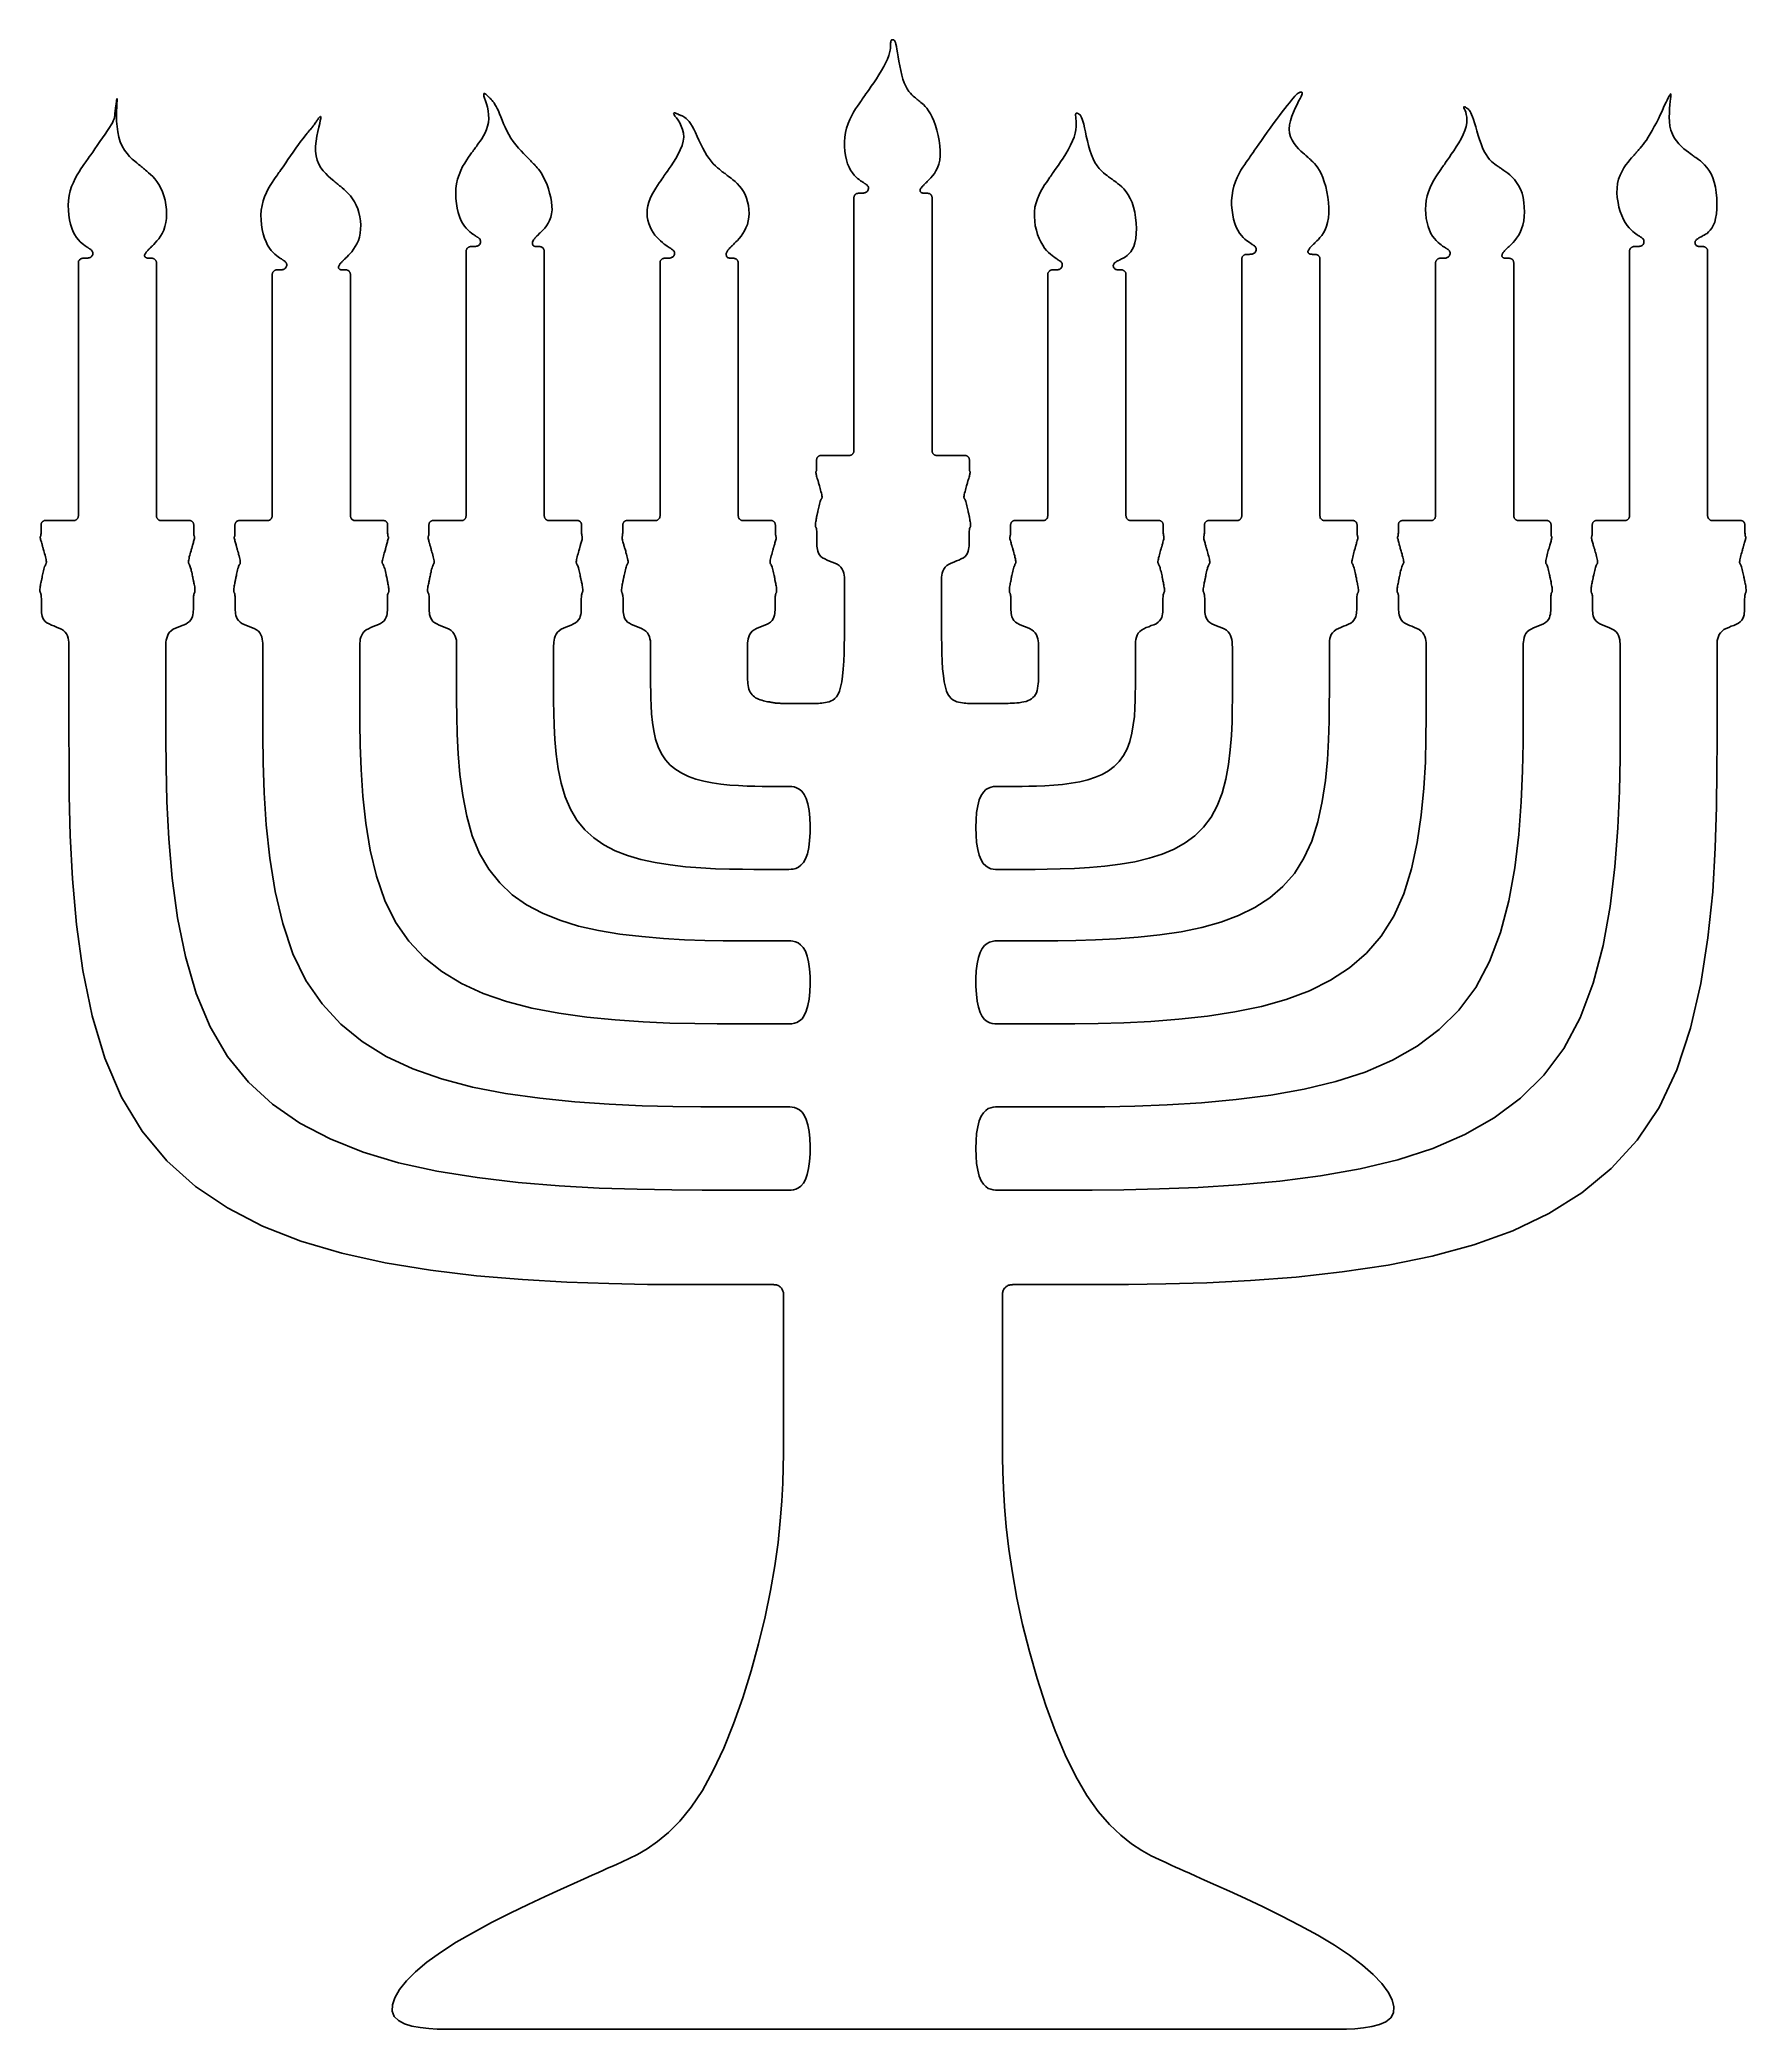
# Model space of a CAD drawing. Extents: x -56 to 56, y -65 to 65.
import ezdxf

# ---------------------------------------------------------------- set-up
doc = ezdxf.new("R2010")
doc.units = 0
doc.layers.add('LAYER 1', color=7, linetype='CONTINUOUS')

msp = doc.modelspace()

# ---------------------------------------------------------------- linework, layer by layer
at = {"layer": 'LAYER 1'}
for p, q in [((-0.36, 63.9), (-0.47, 63.67)), ((-0.28, 64.12), (-0.36, 63.9)), ((-0.23, 64.31), (-0.28, 64.12)), ((-0.19, 64.48), (-0.23, 64.31)), ((-0.17, 64.62), (-0.19, 64.48)), ((-0.16, 64.75), (-0.17, 64.62)), ((-0.15, 65.01), (-0.16, 64.94)), ((-0.16, 64.94), (-0.16, 64.86)), ((-0.16, 64.86), (-0.16, 64.75)), ((-0.14, 65.07), (-0.15, 65.01)), ((-0.13, 65.1), (-0.14, 65.07)), ((-0.11, 65.13), (-0.13, 65.1)), ((-0.09, 65.15), (-0.11, 65.13)), ((-0.08, 65.16), (-0.09, 65.15)), ((-0.06, 65.16), (-0.08, 65.16)), ((-0.04, 65.16), (-0.06, 65.16)), ((-0.03, 65.16), (-0.04, 65.16)), ((-0.02, 65.16), (-0.03, 65.16)), ((-0.01, 65.16), (-0.02, 65.16)), ((0, 65.16), (-0.01, 65.16)), ((0.01, 65.16), (0, 65.16)), ((0, 65.16), (0, 65.16)), ((0.02, 65.16), (0.01, 65.16)), ((0.03, 65.16), (0.02, 65.16)), ((0.04, 65.15), (0.03, 65.16)), ((0.06, 65.15), (0.04, 65.15)), ((0.08, 65.14), (0.06, 65.15)), ((0.1, 65.11), (0.08, 65.14)), ((0.13, 65.06), (0.1, 65.11)), ((0.16, 64.98), (0.13, 65.06)), ((0.19, 64.88), (0.16, 64.98)), ((0.22, 64.73), (0.19, 64.88)), ((0.26, 64.54), (0.22, 64.73)), ((0.3, 64.3), (0.26, 64.54)), ((0.34, 64.04), (0.3, 64.3)), ((0.39, 63.75), (0.34, 64.04)), ((-1.09, 62.61), (-1.26, 62.35)), ((-0.92, 62.87), (-1.09, 62.61)), ((-0.76, 63.14), (-0.92, 62.87)), ((-0.6, 63.41), (-0.76, 63.14)), ((-0.47, 63.67), (-0.6, 63.41)), ((0.44, 63.45), (0.39, 63.75)), ((0.51, 63.14), (0.44, 63.45)), ((0.58, 62.85), (0.51, 63.14)), ((0.65, 62.57), (0.58, 62.85)), ((0.74, 62.33), (0.65, 62.57)), ((-50.83, 61.31), (-50.84, 61.28)), ((-50.84, 61.28), (-50.84, 61.24)), ((-50.82, 61.3), (-50.83, 61.31)), ((-50.82, 61.25), (-50.82, 61.3)), ((-50.82, 61.15), (-50.82, 61.25)), ((-26.79, 61.65), (-26.81, 61.63)), ((-26.81, 61.63), (-26.81, 61.57)), ((-26.81, 61.57), (-26.79, 61.47)), ((-26.76, 61.65), (-26.79, 61.65)), ((-26.79, 61.47), (-26.75, 61.33)), ((-26.72, 61.63), (-26.76, 61.65)), ((-26.75, 61.33), (-26.69, 61.16)), ((-26.67, 61.6), (-26.72, 61.63)), ((-26.63, 61.56), (-26.67, 61.6)), ((-26.58, 61.52), (-26.63, 61.56)), ((-26.55, 61.48), (-26.58, 61.52)), ((-26.52, 61.45), (-26.55, 61.48)), ((-26.5, 61.43), (-26.52, 61.45)), ((-26.48, 61.41), (-26.5, 61.43)), ((-26.46, 61.39), (-26.48, 61.41)), ((-26.44, 61.37), (-26.46, 61.39)), ((-26.42, 61.35), (-26.44, 61.37)), ((-26.39, 61.32), (-26.42, 61.35)), ((-26.35, 61.29), (-26.39, 61.32)), ((-26.31, 61.24), (-26.35, 61.29)), ((-2.01, 61.28), (-2.07, 61.19)), ((-1.96, 61.35), (-2.01, 61.28)), ((-1.91, 61.42), (-1.96, 61.35)), ((-1.85, 61.51), (-1.91, 61.42)), ((-1.77, 61.61), (-1.85, 61.51)), ((-1.68, 61.74), (-1.77, 61.61)), ((-1.57, 61.91), (-1.68, 61.74)), ((-1.42, 62.12), (-1.57, 61.91)), ((-1.26, 62.35), (-1.42, 62.12)), ((0.83, 62.12), (0.74, 62.33)), ((0.93, 61.94), (0.83, 62.12)), ((1.04, 61.78), (0.93, 61.94)), ((1.14, 61.66), (1.04, 61.78)), ((1.24, 61.55), (1.14, 61.66)), ((1.33, 61.47), (1.24, 61.55)), ((1.4, 61.4), (1.33, 61.47)), ((1.47, 61.35), (1.4, 61.4)), ((1.52, 61.31), (1.47, 61.35)), ((1.56, 61.27), (1.52, 61.31)), ((1.59, 61.25), (1.56, 61.27)), ((26.21, 61.34), (26.1, 61.21)), ((26.32, 61.46), (26.21, 61.34)), ((26.4, 61.55), (26.32, 61.46)), ((26.48, 61.61), (26.4, 61.55)), ((26.54, 61.66), (26.48, 61.61)), ((26.58, 61.69), (26.54, 61.66)), ((26.57, 61.13), (26.66, 61.31)), ((26.62, 61.71), (26.58, 61.69)), ((26.65, 61.72), (26.62, 61.71)), ((26.67, 61.73), (26.65, 61.72)), ((26.66, 61.31), (26.73, 61.44)), ((26.68, 61.73), (26.67, 61.73)), ((26.7, 61.72), (26.68, 61.73)), ((26.71, 61.72), (26.7, 61.72)), ((26.72, 61.72), (26.71, 61.72)), ((26.71, 61.72), (26.71, 61.72)), ((26.73, 61.72), (26.72, 61.72)), ((26.74, 61.72), (26.73, 61.72)), ((26.73, 61.44), (26.77, 61.55)), ((26.76, 61.72), (26.74, 61.72)), ((26.74, 61.72), (26.74, 61.72)), ((26.77, 61.72), (26.76, 61.72)), ((26.78, 61.71), (26.77, 61.72)), ((26.77, 61.55), (26.79, 61.62)), ((26.79, 61.7), (26.78, 61.71)), ((26.8, 61.67), (26.79, 61.7)), ((26.79, 61.62), (26.8, 61.67)), ((50.75, 61.31), (50.7, 61.21)), ((50.79, 61.38), (50.75, 61.31)), ((50.82, 61.44), (50.79, 61.38)), ((50.84, 61.47), (50.82, 61.44)), ((50.85, 61.5), (50.84, 61.47)), ((50.86, 61.52), (50.85, 61.5)), ((50.87, 61.53), (50.86, 61.52)), ((50.88, 61.54), (50.87, 61.53)), ((50.89, 61.55), (50.88, 61.54)), ((50.88, 61.54), (50.88, 61.54)), ((50.9, 61.56), (50.89, 61.56)), ((50.89, 61.56), (50.89, 61.55)), ((50.91, 61.58), (50.9, 61.57)), ((50.9, 61.57), (50.9, 61.56)), ((50.92, 61.6), (50.91, 61.58)), ((50.91, 61.11), (50.93, 61.29)), ((50.93, 61.61), (50.92, 61.6)), ((50.94, 61.61), (50.93, 61.61)), ((50.93, 61.29), (50.95, 61.42)), ((50.95, 61.6), (50.94, 61.61)), ((50.95, 61.57), (50.95, 61.6)), ((50.95, 61.51), (50.95, 61.57)), ((50.95, 61.42), (50.95, 61.51)), ((-51.01, 59.99), (-51.03, 59.93)), ((-50.99, 60.05), (-51.01, 59.99)), ((-50.98, 60.16), (-50.99, 60.11)), ((-50.99, 60.11), (-50.99, 60.05)), ((-50.97, 60.3), (-50.98, 60.23)), ((-50.98, 60.23), (-50.98, 60.16)), ((-50.96, 60.38), (-50.97, 60.3)), ((-50.95, 60.47), (-50.96, 60.38)), ((-50.94, 60.55), (-50.95, 60.47)), ((-50.93, 60.63), (-50.94, 60.55)), ((-50.92, 60.7), (-50.93, 60.63)), ((-50.91, 60.77), (-50.92, 60.7)), ((-50.9, 60.86), (-50.91, 60.82)), ((-50.91, 60.82), (-50.91, 60.77)), ((-50.89, 60.9), (-50.9, 60.86)), ((-50.88, 60.98), (-50.89, 60.95)), ((-50.89, 60.95), (-50.89, 60.93)), ((-50.89, 60.93), (-50.89, 60.9)), ((-50.87, 61.06), (-50.88, 61.02)), ((-50.88, 61.02), (-50.88, 60.98)), ((-50.86, 61.11), (-50.87, 61.06)), ((-50.85, 61.18), (-50.86, 61.11)), ((-50.86, 60.17), (-50.85, 60.48)), ((-50.85, 59.83), (-50.86, 60.17)), ((-50.84, 61.24), (-50.85, 61.18)), ((-50.85, 60.48), (-50.84, 60.76)), ((-50.84, 60.76), (-50.83, 60.98)), ((-50.83, 60.98), (-50.82, 61.15)), ((-37.65, 59.98), (-37.68, 59.94)), ((-37.62, 60.02), (-37.65, 59.98)), ((-37.58, 60.07), (-37.62, 60.02)), ((-37.55, 60.11), (-37.58, 60.07)), ((-37.52, 60.13), (-37.55, 60.11)), ((-37.49, 60.13), (-37.52, 60.13)), ((-37.51, 59.87), (-37.48, 60.01)), ((-37.48, 60.09), (-37.49, 60.13)), ((-37.48, 60.01), (-37.48, 60.09)), ((-26.69, 61.16), (-26.63, 60.96)), ((-26.63, 60.96), (-26.57, 60.74)), ((-26.57, 60.74), (-26.52, 60.5)), ((-26.52, 60.5), (-26.49, 60.25)), ((-26.48, 60), (-26.5, 59.75)), ((-26.49, 60.25), (-26.48, 60)), ((-26.26, 61.18), (-26.31, 61.24)), ((-26.2, 61.11), (-26.26, 61.18)), ((-26.13, 61.03), (-26.2, 61.11)), ((-26.07, 60.92), (-26.13, 61.03)), ((-25.99, 60.8), (-26.07, 60.92)), ((-25.92, 60.66), (-25.99, 60.8)), ((-25.85, 60.5), (-25.92, 60.66)), ((-25.77, 60.31), (-25.85, 60.5)), ((-25.69, 60.11), (-25.77, 60.31)), ((-25.61, 59.89), (-25.69, 60.11)), ((-14.36, 60.36), (-14.37, 60.32)), ((-14.37, 60.32), (-14.34, 60.26)), ((-14.34, 60.37), (-14.36, 60.36)), ((-14.3, 60.37), (-14.34, 60.37)), ((-14.34, 60.26), (-14.28, 60.16)), ((-14.24, 60.36), (-14.3, 60.37)), ((-14.28, 60.16), (-14.19, 60.04)), ((-14.19, 60.33), (-14.24, 60.36)), ((-14.13, 60.31), (-14.19, 60.33)), ((-14.19, 60.04), (-14.08, 59.89)), ((-14.08, 60.29), (-14.13, 60.31)), ((-14.04, 60.27), (-14.08, 60.29)), ((-14, 60.25), (-14.04, 60.27)), ((-13.98, 60.24), (-14, 60.25)), ((-13.95, 60.23), (-13.98, 60.24)), ((-13.93, 60.22), (-13.95, 60.23)), ((-13.9, 60.21), (-13.93, 60.22)), ((-13.87, 60.19), (-13.9, 60.21)), ((-13.82, 60.17), (-13.87, 60.19)), ((-13.77, 60.15), (-13.82, 60.17)), ((-13.7, 60.11), (-13.77, 60.15)), ((-13.63, 60.06), (-13.7, 60.11)), ((-13.54, 60), (-13.63, 60.06)), ((-13.45, 59.91), (-13.54, 60)), ((-2.7, 60.19), (-2.83, 59.94)), ((-2.58, 60.42), (-2.7, 60.19)), ((-2.45, 60.63), (-2.58, 60.42)), ((-2.33, 60.81), (-2.45, 60.63)), ((-2.22, 60.97), (-2.33, 60.81)), ((-2.13, 61.1), (-2.22, 60.97)), ((-2.07, 61.19), (-2.13, 61.1)), ((1.63, 61.22), (1.59, 61.25)), ((1.66, 61.19), (1.63, 61.22)), ((1.7, 61.16), (1.66, 61.19)), ((1.76, 61.12), (1.7, 61.16)), ((1.82, 61.06), (1.76, 61.12)), ((1.9, 60.99), (1.82, 61.06)), ((2, 60.91), (1.9, 60.99)), ((2.1, 60.8), (2, 60.91)), ((2.22, 60.67), (2.1, 60.8)), ((2.33, 60.51), (2.22, 60.67)), ((2.45, 60.32), (2.33, 60.51)), ((2.57, 60.1), (2.45, 60.32)), ((2.68, 59.84), (2.57, 60.1)), ((11.97, 60.32), (11.96, 60.27)), ((11.96, 60.27), (11.96, 60.21)), ((11.96, 60.21), (11.97, 60.11)), ((11.99, 60.35), (11.97, 60.32)), ((11.97, 60.11), (11.98, 59.99)), ((11.98, 59.99), (11.99, 59.85)), ((12.01, 60.36), (11.99, 60.35)), ((12.03, 60.36), (12.01, 60.36)), ((12.06, 60.36), (12.03, 60.36)), ((12.08, 60.35), (12.06, 60.36)), ((12.1, 60.34), (12.08, 60.35)), ((12.12, 60.33), (12.1, 60.34)), ((12.13, 60.32), (12.12, 60.33)), ((12.14, 60.31), (12.13, 60.32)), ((12.15, 60.31), (12.14, 60.31)), ((12.16, 60.3), (12.15, 60.31)), ((12.17, 60.3), (12.16, 60.3)), ((12.18, 60.29), (12.17, 60.3)), ((12.2, 60.28), (12.18, 60.29)), ((12.22, 60.27), (12.2, 60.28)), ((12.25, 60.24), (12.22, 60.27)), ((12.28, 60.21), (12.25, 60.24)), ((12.31, 60.15), (12.28, 60.21)), ((12.35, 60.07), (12.31, 60.15)), ((12.39, 59.96), (12.35, 60.07)), ((12.44, 59.82), (12.39, 59.96)), ((25.31, 60.2), (25.11, 59.94)), ((25.49, 60.44), (25.31, 60.2)), ((25.66, 60.66), (25.49, 60.44)), ((25.82, 60.86), (25.66, 60.66)), ((25.96, 61.04), (25.82, 60.86)), ((26.1, 61.21), (25.96, 61.04)), ((26.03, 59.86), (26.12, 60.15)), ((26.12, 60.15), (26.23, 60.42)), ((26.23, 60.42), (26.35, 60.68)), ((26.35, 60.68), (26.47, 60.92)), ((26.47, 60.92), (26.57, 61.13)), ((37.4, 60.76), (37.39, 60.74)), ((37.39, 60.74), (37.4, 60.69)), ((37.41, 60.78), (37.4, 60.76)), ((37.4, 60.69), (37.43, 60.62)), ((37.43, 60.77), (37.41, 60.78)), ((37.46, 60.76), (37.43, 60.77)), ((37.43, 60.62), (37.47, 60.52)), ((37.49, 60.75), (37.46, 60.76)), ((37.47, 60.52), (37.51, 60.41)), ((37.51, 60.73), (37.49, 60.75)), ((37.54, 60.71), (37.51, 60.73)), ((37.51, 60.41), (37.55, 60.27)), ((37.56, 60.7), (37.54, 60.71)), ((37.55, 60.27), (37.58, 60.1)), ((37.57, 60.69), (37.56, 60.7)), ((37.58, 60.68), (37.57, 60.69)), ((37.6, 60.67), (37.58, 60.68)), ((37.58, 60.1), (37.59, 59.91)), ((37.61, 60.66), (37.6, 60.67)), ((37.62, 60.65), (37.61, 60.66)), ((37.64, 60.64), (37.62, 60.65)), ((37.66, 60.63), (37.64, 60.64)), ((37.69, 60.61), (37.66, 60.63)), ((37.72, 60.58), (37.69, 60.61)), ((37.76, 60.53), (37.72, 60.58)), ((37.8, 60.47), (37.76, 60.53)), ((37.85, 60.38), (37.8, 60.47)), ((37.9, 60.27), (37.85, 60.38)), ((37.96, 60.12), (37.9, 60.27)), ((38.03, 59.93), (37.96, 60.12)), ((50.13, 59.99), (50, 59.73)), ((50.25, 60.25), (50.13, 59.99)), ((50.37, 60.49), (50.25, 60.25)), ((50.47, 60.72), (50.37, 60.49)), ((50.56, 60.92), (50.47, 60.72)), ((50.64, 61.08), (50.56, 60.92)), ((50.7, 61.21), (50.64, 61.08)), ((50.84, 60.09), (50.85, 60.38)), ((50.85, 59.8), (50.84, 60.09)), ((50.85, 60.38), (50.87, 60.65)), ((50.87, 60.65), (50.89, 60.9)), ((50.89, 60.9), (50.91, 61.11)), ((-51.78, 58.74), (-51.95, 58.49)), ((-51.61, 58.98), (-51.78, 58.74)), ((-51.46, 59.22), (-51.61, 58.98)), ((-51.32, 59.42), (-51.46, 59.22)), ((-51.21, 59.59), (-51.32, 59.42)), ((-51.13, 59.73), (-51.21, 59.59)), ((-51.07, 59.84), (-51.13, 59.73)), ((-51.03, 59.93), (-51.07, 59.84)), ((-50.82, 59.48), (-50.85, 59.83)), ((-50.78, 59.13), (-50.82, 59.48)), ((-50.71, 58.79), (-50.78, 59.13)), ((-50.61, 58.48), (-50.71, 58.79)), ((-38.64, 58.69), (-38.78, 58.51)), ((-38.53, 58.84), (-38.64, 58.69)), ((-38.44, 58.96), (-38.53, 58.84)), ((-38.37, 59.05), (-38.44, 58.96)), ((-38.31, 59.11), (-38.37, 59.05)), ((-38.27, 59.17), (-38.31, 59.11)), ((-38.23, 59.21), (-38.27, 59.17)), ((-38.19, 59.25), (-38.23, 59.21)), ((-38.15, 59.29), (-38.19, 59.25)), ((-38.11, 59.35), (-38.15, 59.29)), ((-38.06, 59.4), (-38.11, 59.35)), ((-38.01, 59.47), (-38.06, 59.4)), ((-37.97, 59.53), (-38.01, 59.47)), ((-37.92, 59.59), (-37.97, 59.53)), ((-37.88, 59.65), (-37.92, 59.59)), ((-37.84, 59.71), (-37.88, 59.65)), ((-37.81, 59.75), (-37.84, 59.71)), ((-37.78, 59.79), (-37.81, 59.75)), ((-37.79, 58.52), (-37.74, 58.85)), ((-37.76, 59.82), (-37.78, 59.79)), ((-37.75, 59.84), (-37.76, 59.82)), ((-37.73, 59.86), (-37.75, 59.84)), ((-37.74, 58.85), (-37.67, 59.16)), ((-37.72, 59.89), (-37.73, 59.86)), ((-37.7, 59.91), (-37.72, 59.89)), ((-37.68, 59.94), (-37.7, 59.91)), ((-37.67, 59.16), (-37.61, 59.44)), ((-37.61, 59.44), (-37.55, 59.68)), ((-37.55, 59.68), (-37.51, 59.87)), ((-26.94, 58.68), (-27.05, 58.52)), ((-26.83, 58.86), (-26.94, 58.68)), ((-26.72, 59.06), (-26.83, 58.86)), ((-26.63, 59.28), (-26.72, 59.06)), ((-26.55, 59.51), (-26.63, 59.28)), ((-26.5, 59.75), (-26.55, 59.51)), ((-25.51, 59.66), (-25.61, 59.89)), ((-25.41, 59.43), (-25.51, 59.66)), ((-25.3, 59.19), (-25.41, 59.43)), ((-25.17, 58.95), (-25.3, 59.19)), ((-25.03, 58.72), (-25.17, 58.95)), ((-24.87, 58.49), (-25.03, 58.72)), ((-14.08, 59.89), (-13.97, 59.71)), ((-13.97, 59.71), (-13.87, 59.51)), ((-13.87, 59.51), (-13.78, 59.29)), ((-13.78, 59.29), (-13.73, 59.05)), ((-13.71, 58.79), (-13.74, 58.52)), ((-13.73, 59.05), (-13.71, 58.79)), ((-13.36, 59.8), (-13.45, 59.91)), ((-13.26, 59.67), (-13.36, 59.8)), ((-13.15, 59.5), (-13.26, 59.67)), ((-13.05, 59.3), (-13.15, 59.5)), ((-12.94, 59.08), (-13.05, 59.3)), ((-12.83, 58.83), (-12.94, 59.08)), ((-12.71, 58.58), (-12.83, 58.83)), ((-3.16, 58.78), (-3.18, 58.47)), ((-3.11, 59.08), (-3.16, 58.78)), ((-3.04, 59.38), (-3.11, 59.08)), ((-2.94, 59.67), (-3.04, 59.38)), ((-2.83, 59.94), (-2.94, 59.67)), ((2.79, 59.55), (2.68, 59.84)), ((2.88, 59.23), (2.79, 59.55)), ((2.96, 58.9), (2.88, 59.23)), ((3.03, 58.56), (2.96, 58.9)), ((11.86, 58.79), (11.76, 58.53)), ((11.93, 59.04), (11.86, 58.79)), ((11.98, 59.27), (11.93, 59.04)), ((12, 59.49), (11.98, 59.27)), ((11.99, 59.85), (12, 59.68)), ((12, 59.68), (12, 59.49)), ((12.49, 59.63), (12.44, 59.82)), ((12.54, 59.4), (12.49, 59.63)), ((12.6, 59.14), (12.54, 59.4)), ((12.66, 58.85), (12.6, 59.14)), ((12.73, 58.54), (12.66, 58.85)), ((24.31, 58.82), (24.13, 58.56)), ((24.51, 59.1), (24.31, 58.82)), ((24.71, 59.38), (24.51, 59.1)), ((24.91, 59.66), (24.71, 59.38)), ((25.11, 59.94), (24.91, 59.66)), ((25.94, 59.31), (25.97, 59.58)), ((25.97, 59.05), (25.94, 59.31)), ((25.97, 59.58), (26.03, 59.86)), ((26.04, 58.8), (25.97, 59.05)), ((26.15, 58.58), (26.04, 58.8)), ((37.21, 58.68), (37.06, 58.41)), ((37.35, 58.96), (37.21, 58.68)), ((37.46, 59.22), (37.35, 58.96)), ((37.54, 59.48), (37.46, 59.22)), ((37.58, 59.71), (37.54, 59.48)), ((37.59, 59.91), (37.58, 59.71)), ((38.09, 59.71), (38.03, 59.93)), ((38.17, 59.46), (38.09, 59.71)), ((38.25, 59.19), (38.17, 59.46)), ((38.33, 58.9), (38.25, 59.19)), ((38.42, 58.62), (38.33, 58.9)), ((49.47, 58.78), (49.35, 58.59)), ((49.6, 58.99), (49.47, 58.78)), ((49.73, 59.22), (49.6, 58.99)), ((49.86, 59.47), (49.73, 59.22)), ((50, 59.73), (49.86, 59.47)), ((50.89, 59.51), (50.85, 59.8)), ((50.95, 59.23), (50.89, 59.51)), ((51.05, 58.97), (50.95, 59.23)), ((51.17, 58.74), (51.05, 58.97)), ((51.32, 58.53), (51.17, 58.74)), ((-52.71, 57.39), (-52.77, 57.31)), ((-52.64, 57.5), (-52.71, 57.39)), ((-52.54, 57.63), (-52.64, 57.5)), ((-52.42, 57.8), (-52.54, 57.63)), ((-52.28, 58.01), (-52.42, 57.8)), ((-52.12, 58.24), (-52.28, 58.01)), ((-51.95, 58.49), (-52.12, 58.24)), ((-50.48, 58.2), (-50.61, 58.48)), ((-50.33, 57.94), (-50.48, 58.2)), ((-50.17, 57.72), (-50.33, 57.94)), ((-50, 57.52), (-50.17, 57.72)), ((-49.83, 57.35), (-50, 57.52)), ((-49.67, 57.21), (-49.83, 57.35)), ((-39.46, 57.55), (-39.63, 57.31)), ((-39.28, 57.8), (-39.46, 57.55)), ((-39.11, 58.05), (-39.28, 57.8)), ((-38.94, 58.29), (-39.11, 58.05)), ((-38.78, 58.51), (-38.94, 58.29)), ((-37.82, 58.19), (-37.79, 58.52)), ((-37.82, 57.86), (-37.82, 58.19)), ((-37.79, 57.55), (-37.82, 57.86)), ((-37.72, 57.27), (-37.79, 57.55)), ((-27.8, 57.47), (-27.92, 57.29)), ((-27.69, 57.62), (-27.8, 57.47)), ((-27.6, 57.75), (-27.69, 57.62)), ((-27.53, 57.84), (-27.6, 57.75)), ((-27.48, 57.92), (-27.53, 57.84)), ((-27.43, 57.98), (-27.48, 57.92)), ((-27.39, 58.04), (-27.43, 57.98)), ((-27.34, 58.1), (-27.39, 58.04)), ((-27.29, 58.18), (-27.34, 58.1)), ((-27.23, 58.26), (-27.29, 58.18)), ((-27.14, 58.38), (-27.23, 58.26)), ((-27.05, 58.52), (-27.14, 58.38)), ((-24.7, 58.27), (-24.87, 58.49)), ((-24.53, 58.07), (-24.7, 58.27)), ((-24.36, 57.88), (-24.53, 58.07)), ((-24.2, 57.7), (-24.36, 57.88)), ((-24.05, 57.55), (-24.2, 57.7)), ((-23.92, 57.42), (-24.05, 57.55)), ((-23.82, 57.31), (-23.92, 57.42)), ((-14.22, 57.39), (-14.38, 57.14)), ((-14.07, 57.66), (-14.22, 57.39)), ((-13.93, 57.95), (-14.07, 57.66)), ((-13.82, 58.23), (-13.93, 57.95)), ((-13.74, 58.52), (-13.82, 58.23)), ((-12.59, 58.32), (-12.71, 58.58)), ((-12.46, 58.06), (-12.59, 58.32)), ((-12.33, 57.82), (-12.46, 58.06)), ((-12.19, 57.59), (-12.33, 57.82)), ((-12.05, 57.38), (-12.19, 57.59)), ((-11.91, 57.2), (-12.05, 57.38)), ((-3.18, 58.47), (-3.18, 58.16)), ((-3.18, 58.16), (-3.15, 57.86)), ((-3.15, 57.86), (-3.11, 57.57)), ((-3.11, 57.57), (-3.05, 57.29)), ((3.07, 58.21), (3.03, 58.56)), ((3.06, 57.27), (3.09, 57.56)), ((3.09, 57.88), (3.07, 58.21)), ((3.09, 57.56), (3.09, 57.88)), ((11.14, 57.41), (10.98, 57.16)), ((11.31, 57.68), (11.14, 57.41)), ((11.48, 57.96), (11.31, 57.68)), ((11.63, 58.25), (11.48, 57.96)), ((11.76, 58.53), (11.63, 58.25)), ((12.81, 58.23), (12.73, 58.54)), ((12.9, 57.92), (12.81, 58.23)), ((13, 57.63), (12.9, 57.92)), ((13.11, 57.36), (13, 57.63)), ((13.23, 57.12), (13.11, 57.36)), ((23.29, 57.35), (23.22, 57.26)), ((23.34, 57.43), (23.29, 57.35)), ((23.39, 57.51), (23.34, 57.43)), ((23.44, 57.58), (23.39, 57.51)), ((23.51, 57.67), (23.44, 57.58)), ((23.58, 57.78), (23.51, 57.67)), ((23.68, 57.92), (23.58, 57.78)), ((23.81, 58.1), (23.68, 57.92)), ((23.96, 58.32), (23.81, 58.1)), ((24.13, 58.56), (23.96, 58.32)), ((26.28, 58.37), (26.15, 58.58)), ((26.42, 58.18), (26.28, 58.37)), ((26.57, 58.02), (26.42, 58.18)), ((26.72, 57.87), (26.57, 58.02)), ((26.85, 57.75), (26.72, 57.87)), ((26.95, 57.66), (26.85, 57.75)), ((27.03, 57.58), (26.95, 57.66)), ((27.1, 57.53), (27.03, 57.58)), ((27.15, 57.48), (27.1, 57.53)), ((27.19, 57.44), (27.15, 57.48)), ((27.24, 57.4), (27.19, 57.44)), ((27.28, 57.36), (27.24, 57.4)), ((27.34, 57.31), (27.28, 57.36)), ((36.44, 57.46), (36.33, 57.3)), ((36.57, 57.66), (36.44, 57.46)), ((36.73, 57.89), (36.57, 57.66)), ((36.89, 58.14), (36.73, 57.89)), ((37.06, 58.41), (36.89, 58.14)), ((38.52, 58.34), (38.42, 58.62)), ((38.62, 58.08), (38.52, 58.34)), ((38.73, 57.84), (38.62, 58.08)), ((38.85, 57.64), (38.73, 57.84)), ((38.96, 57.46), (38.85, 57.64)), ((39.08, 57.32), (38.96, 57.46)), ((48.38, 57.43), (48.27, 57.3)), ((48.47, 57.53), (48.38, 57.43)), ((48.54, 57.6), (48.47, 57.53)), ((48.59, 57.66), (48.54, 57.6)), ((48.64, 57.71), (48.59, 57.66)), ((48.68, 57.76), (48.64, 57.71)), ((48.71, 57.8), (48.68, 57.76)), ((48.75, 57.84), (48.71, 57.8)), ((48.8, 57.9), (48.75, 57.84)), ((48.86, 57.97), (48.8, 57.9)), ((48.94, 58.06), (48.86, 57.97)), ((49.03, 58.16), (48.94, 58.06)), ((49.13, 58.29), (49.03, 58.16)), ((49.23, 58.43), (49.13, 58.29)), ((49.35, 58.59), (49.23, 58.43)), ((51.48, 58.34), (51.32, 58.53)), ((51.64, 58.17), (51.48, 58.34)), ((51.81, 58.02), (51.64, 58.17)), ((51.96, 57.9), (51.81, 58.02)), ((52.1, 57.8), (51.96, 57.9)), ((52.21, 57.72), (52.1, 57.8)), ((52.3, 57.65), (52.21, 57.72)), ((52.36, 57.6), (52.3, 57.65)), ((52.42, 57.56), (52.36, 57.6)), ((52.47, 57.52), (52.42, 57.56)), ((52.53, 57.48), (52.47, 57.52)), ((52.59, 57.44), (52.53, 57.48)), ((52.67, 57.38), (52.59, 57.44)), ((52.77, 57.31), (52.67, 57.38)), ((-53.56, 56.08), (-53.68, 55.82)), ((-53.43, 56.31), (-53.56, 56.08)), ((-53.31, 56.52), (-53.43, 56.31)), ((-53.19, 56.7), (-53.31, 56.52)), ((-53.08, 56.86), (-53.19, 56.7)), ((-53, 56.98), (-53.08, 56.86)), ((-52.93, 57.08), (-53, 56.98)), ((-52.87, 57.16), (-52.93, 57.08)), ((-52.82, 57.23), (-52.87, 57.16)), ((-52.77, 57.31), (-52.82, 57.23)), ((-49.53, 57.09), (-49.67, 57.21)), ((-49.41, 56.99), (-49.53, 57.09)), ((-49.32, 56.92), (-49.41, 56.99)), ((-49.25, 56.86), (-49.32, 56.92)), ((-49.19, 56.81), (-49.25, 56.86)), ((-49.14, 56.77), (-49.19, 56.81)), ((-49.09, 56.73), (-49.14, 56.77)), ((-49.03, 56.68), (-49.09, 56.73)), ((-48.96, 56.62), (-49.03, 56.68)), ((-48.87, 56.55), (-48.96, 56.62)), ((-48.76, 56.45), (-48.87, 56.55)), ((-48.63, 56.34), (-48.76, 56.45)), ((-48.49, 56.21), (-48.63, 56.34)), ((-48.35, 56.05), (-48.49, 56.21)), ((-48.21, 55.88), (-48.35, 56.05)), ((-40.46, 56.12), (-40.56, 55.98)), ((-40.38, 56.23), (-40.46, 56.12)), ((-40.32, 56.32), (-40.38, 56.23)), ((-40.27, 56.39), (-40.32, 56.32)), ((-40.22, 56.46), (-40.27, 56.39)), ((-40.16, 56.54), (-40.22, 56.46)), ((-40.1, 56.64), (-40.16, 56.54)), ((-40.02, 56.75), (-40.1, 56.64)), ((-39.91, 56.9), (-40.02, 56.75)), ((-39.78, 57.09), (-39.91, 56.9)), ((-39.63, 57.31), (-39.78, 57.09)), ((-37.61, 57.01), (-37.72, 57.27)), ((-37.48, 56.77), (-37.61, 57.01)), ((-37.32, 56.57), (-37.48, 56.77)), ((-37.16, 56.39), (-37.32, 56.57)), ((-37, 56.23), (-37.16, 56.39)), ((-36.85, 56.1), (-37, 56.23)), ((-36.72, 55.99), (-36.85, 56.1)), ((-28.42, 56.32), (-28.52, 56.03)), ((-28.31, 56.6), (-28.42, 56.32)), ((-28.19, 56.85), (-28.31, 56.6)), ((-28.05, 57.08), (-28.19, 56.85)), ((-27.92, 57.29), (-28.05, 57.08)), ((-23.73, 57.23), (-23.82, 57.31)), ((-23.67, 57.16), (-23.73, 57.23)), ((-23.62, 57.11), (-23.67, 57.16)), ((-23.58, 57.07), (-23.62, 57.11)), ((-23.55, 57.04), (-23.58, 57.07)), ((-23.51, 57.01), (-23.55, 57.04)), ((-23.47, 56.97), (-23.51, 57.01)), ((-23.43, 56.92), (-23.47, 56.97)), ((-23.37, 56.86), (-23.43, 56.92)), ((-23.3, 56.78), (-23.37, 56.86)), ((-23.22, 56.69), (-23.3, 56.78)), ((-23.14, 56.58), (-23.22, 56.69)), ((-23.05, 56.44), (-23.14, 56.58)), ((-22.95, 56.29), (-23.05, 56.44)), ((-22.86, 56.1), (-22.95, 56.29)), ((-22.76, 55.89), (-22.86, 56.1)), ((-15.08, 56.12), (-15.14, 56.03)), ((-15.03, 56.19), (-15.08, 56.12)), ((-14.98, 56.27), (-15.03, 56.19)), ((-14.92, 56.35), (-14.98, 56.27)), ((-14.85, 56.44), (-14.92, 56.35)), ((-14.77, 56.56), (-14.85, 56.44)), ((-14.66, 56.72), (-14.77, 56.56)), ((-14.53, 56.91), (-14.66, 56.72)), ((-14.38, 57.14), (-14.53, 56.91)), ((-11.77, 57.04), (-11.91, 57.2)), ((-11.63, 56.9), (-11.77, 57.04)), ((-11.49, 56.78), (-11.63, 56.9)), ((-11.37, 56.68), (-11.49, 56.78)), ((-11.27, 56.59), (-11.37, 56.68)), ((-11.18, 56.52), (-11.27, 56.59)), ((-11.11, 56.47), (-11.18, 56.52)), ((-11.05, 56.43), (-11.11, 56.47)), ((-11, 56.39), (-11.05, 56.43)), ((-10.96, 56.36), (-11, 56.39)), ((-10.91, 56.32), (-10.96, 56.36)), ((-10.86, 56.28), (-10.91, 56.32)), ((-10.79, 56.23), (-10.86, 56.28)), ((-10.71, 56.17), (-10.79, 56.23)), ((-10.6, 56.09), (-10.71, 56.17)), ((-10.48, 55.99), (-10.6, 56.09)), ((-3.05, 57.29), (-2.97, 57.04)), ((-2.97, 57.04), (-2.88, 56.81)), ((-2.88, 56.81), (-2.78, 56.62)), ((-2.78, 56.62), (-2.66, 56.45)), ((-2.66, 56.45), (-2.55, 56.3)), ((-2.55, 56.3), (-2.43, 56.18)), ((-2.43, 56.18), (-2.32, 56.08)), ((-2.32, 56.08), (-2.21, 56)), ((2.39, 56.02), (2.48, 56.12)), ((2.48, 56.12), (2.59, 56.25)), ((2.59, 56.25), (2.71, 56.4)), ((2.71, 56.4), (2.81, 56.58)), ((2.81, 56.58), (2.91, 56.78)), ((2.91, 56.78), (3, 57.01)), ((3, 57.01), (3.06, 57.27)), ((10.21, 56.06), (10.14, 55.95)), ((10.28, 56.15), (10.21, 56.06)), ((10.33, 56.22), (10.28, 56.15)), ((10.38, 56.3), (10.33, 56.22)), ((10.43, 56.37), (10.38, 56.3)), ((10.5, 56.47), (10.43, 56.37)), ((10.58, 56.59), (10.5, 56.47)), ((10.69, 56.74), (10.58, 56.59)), ((10.83, 56.94), (10.69, 56.74)), ((10.98, 57.16), (10.83, 56.94)), ((13.37, 56.91), (13.23, 57.12)), ((13.51, 56.73), (13.37, 56.91)), ((13.65, 56.58), (13.51, 56.73)), ((13.78, 56.45), (13.65, 56.58)), ((13.91, 56.34), (13.78, 56.45)), ((14.02, 56.26), (13.91, 56.34)), ((14.12, 56.19), (14.02, 56.26)), ((14.19, 56.13), (14.12, 56.19)), ((14.25, 56.09), (14.19, 56.13)), ((14.31, 56.05), (14.25, 56.09)), ((14.35, 56.02), (14.31, 56.05)), ((22.54, 56.14), (22.43, 55.87)), ((22.67, 56.39), (22.54, 56.14)), ((22.79, 56.62), (22.67, 56.39)), ((22.92, 56.82), (22.79, 56.62)), ((23.04, 57), (22.92, 56.82)), ((23.14, 57.14), (23.04, 57)), ((23.22, 57.26), (23.14, 57.14)), ((27.41, 57.24), (27.34, 57.31)), ((27.5, 57.16), (27.41, 57.24)), ((27.6, 57.06), (27.5, 57.16)), ((27.71, 56.93), (27.6, 57.06)), ((27.82, 56.78), (27.71, 56.93)), ((27.93, 56.6), (27.82, 56.78)), ((28.05, 56.39), (27.93, 56.6)), ((28.15, 56.14), (28.05, 56.39)), ((28.25, 55.86), (28.15, 56.14)), ((35.56, 56.18), (35.43, 55.97)), ((35.68, 56.37), (35.56, 56.18)), ((35.79, 56.53), (35.68, 56.37)), ((35.88, 56.66), (35.79, 56.53)), ((35.95, 56.77), (35.88, 56.66)), ((36.01, 56.85), (35.95, 56.77)), ((36.06, 56.93), (36.01, 56.85)), ((36.12, 57), (36.06, 56.93)), ((36.17, 57.08), (36.12, 57)), ((36.24, 57.18), (36.17, 57.08)), ((36.33, 57.3), (36.24, 57.18)), ((39.2, 57.19), (39.08, 57.32)), ((39.31, 57.09), (39.2, 57.19)), ((39.41, 57.01), (39.31, 57.09)), ((39.5, 56.95), (39.41, 57.01)), ((39.57, 56.9), (39.5, 56.95)), ((39.63, 56.86), (39.57, 56.9)), ((39.68, 56.83), (39.63, 56.86)), ((39.72, 56.8), (39.68, 56.83)), ((39.76, 56.77), (39.72, 56.8)), ((39.81, 56.74), (39.76, 56.77)), ((39.86, 56.7), (39.81, 56.74)), ((39.93, 56.66), (39.86, 56.7)), ((40.02, 56.6), (39.93, 56.66)), ((40.14, 56.52), (40.02, 56.6)), ((40.27, 56.42), (40.14, 56.52)), ((40.41, 56.31), (40.27, 56.42)), ((40.56, 56.17), (40.41, 56.31)), ((40.71, 56.01), (40.56, 56.17)), ((47.63, 56.3), (47.53, 56.04)), ((47.75, 56.55), (47.63, 56.3)), ((47.88, 56.77), (47.75, 56.55)), ((48.01, 56.97), (47.88, 56.77)), ((48.15, 57.15), (48.01, 56.97)), ((48.27, 57.3), (48.15, 57.15)), ((52.89, 57.22), (52.77, 57.31)), ((53.02, 57.1), (52.89, 57.22)), ((53.16, 56.97), (53.02, 57.1)), ((53.3, 56.8), (53.16, 56.97)), ((53.44, 56.61), (53.3, 56.8)), ((53.58, 56.38), (53.44, 56.61)), ((53.69, 56.12), (53.58, 56.38)), ((53.79, 55.83), (53.69, 56.12)), ((-53.96, 54.95), (-54, 54.64)), ((-53.89, 55.26), (-53.96, 54.95)), ((-53.8, 55.55), (-53.89, 55.26)), ((-53.68, 55.82), (-53.8, 55.55)), ((-48.08, 55.68), (-48.21, 55.88)), ((-47.95, 55.45), (-48.08, 55.68)), ((-47.84, 55.21), (-47.95, 55.45)), ((-47.75, 54.94), (-47.84, 55.21)), ((-47.67, 54.65), (-47.75, 54.94)), ((-41.16, 54.88), (-41.26, 54.6)), ((-41.04, 55.15), (-41.16, 54.88)), ((-40.92, 55.39), (-41.04, 55.15)), ((-40.79, 55.61), (-40.92, 55.39)), ((-40.67, 55.81), (-40.79, 55.61)), ((-40.56, 55.98), (-40.67, 55.81)), ((-36.62, 55.91), (-36.72, 55.99)), ((-36.54, 55.84), (-36.62, 55.91)), ((-36.48, 55.79), (-36.54, 55.84)), ((-36.42, 55.74), (-36.48, 55.79)), ((-36.37, 55.7), (-36.42, 55.74)), ((-36.32, 55.66), (-36.37, 55.7)), ((-36.25, 55.6), (-36.32, 55.66)), ((-36.17, 55.54), (-36.25, 55.6)), ((-36.07, 55.46), (-36.17, 55.54)), ((-35.95, 55.35), (-36.07, 55.46)), ((-35.82, 55.23), (-35.95, 55.35)), ((-35.68, 55.09), (-35.82, 55.23)), ((-35.54, 54.93), (-35.68, 55.09)), ((-35.4, 54.75), (-35.54, 54.93)), ((-35.27, 54.55), (-35.4, 54.75)), ((-28.63, 55.41), (-28.64, 55.08)), ((-28.64, 55.08), (-28.63, 54.76)), ((-28.59, 55.73), (-28.63, 55.41)), ((-28.63, 54.76), (-28.6, 54.44)), ((-28.52, 56.03), (-28.59, 55.73)), ((-22.66, 55.65), (-22.76, 55.89)), ((-22.57, 55.39), (-22.66, 55.65)), ((-22.49, 55.12), (-22.57, 55.39)), ((-22.42, 54.83), (-22.49, 55.12)), ((-22.37, 54.55), (-22.42, 54.83)), ((-15.9, 54.77), (-15.99, 54.53)), ((-15.79, 55), (-15.9, 54.77)), ((-15.67, 55.23), (-15.79, 55)), ((-15.54, 55.44), (-15.67, 55.23)), ((-15.42, 55.62), (-15.54, 55.44)), ((-15.31, 55.79), (-15.42, 55.62)), ((-15.21, 55.92), (-15.31, 55.79)), ((-15.14, 56.03), (-15.21, 55.92)), ((-10.34, 55.87), (-10.48, 55.99)), ((-10.2, 55.74), (-10.34, 55.87)), ((-10.06, 55.58), (-10.2, 55.74)), ((-9.92, 55.41), (-10.06, 55.58)), ((-9.79, 55.22), (-9.92, 55.41)), ((-9.68, 55.02), (-9.79, 55.22)), ((-9.59, 54.79), (-9.68, 55.02)), ((-9.52, 54.55), (-9.59, 54.79)), ((-2.55, 54.88), (-2.56, 54.85)), ((-2.56, 54.85), (-2.56, 54.83)), ((-2.56, 54.83), (-2.56, 54.81)), ((-2.56, 54.81), (-2.56, 54.79)), ((-2.56, 54.79), (-2.56, 54.77)), ((-2.56, 54.77), (-2.56, 54.76)), ((-2.56, 54.76), (-2.56, 54.75)), ((-2.56, 54.75), (-2.56, 54.74)), ((-2.56, 54.74), (-2.56, 54.73)), ((-2.54, 54.9), (-2.55, 54.88)), ((-2.52, 54.95), (-2.54, 54.93)), ((-2.54, 54.93), (-2.54, 54.9)), ((-2.51, 54.97), (-2.52, 54.95)), ((-2.49, 55), (-2.51, 54.97)), ((-2.48, 55.02), (-2.49, 55)), ((-2.46, 55.04), (-2.48, 55.02)), ((-2.43, 55.05), (-2.46, 55.04)), ((-2.41, 55.07), (-2.43, 55.05)), ((-2.39, 55.08), (-2.41, 55.07)), ((-2.36, 55.09), (-2.39, 55.08)), ((-2.34, 55.1), (-2.36, 55.09)), ((-2.31, 55.1), (-2.34, 55.1)), ((-2.29, 55.11), (-2.31, 55.1)), ((-2.27, 55.11), (-2.29, 55.11)), ((-2.25, 55.11), (-2.27, 55.11)), ((-2.23, 55.11), (-2.25, 55.11)), ((-2.21, 55.11), (-2.23, 55.11)), ((-2.21, 56), (-2.12, 55.93)), ((-2.2, 55.11), (-2.21, 55.11)), ((-2.19, 55.11), (-2.2, 55.11)), ((-2.18, 55.11), (-2.19, 55.11)), ((-2.17, 55.11), (-2.18, 55.11)), ((-2.16, 55.11), (-2.17, 55.11)), ((-2.14, 55.11), (-2.16, 55.11)), ((-2.13, 55.11), (-2.14, 55.11)), ((-2.1, 55.11), (-2.13, 55.11)), ((-2.12, 55.93), (-2.04, 55.88)), ((-2.07, 55.11), (-2.1, 55.11)), ((-2.03, 55.11), (-2.07, 55.11)), ((-2.04, 55.88), (-1.98, 55.84)), ((-1.99, 55.12), (-2.03, 55.11)), ((-1.94, 55.12), (-1.99, 55.12)), ((-1.98, 55.84), (-1.93, 55.81)), ((-1.89, 55.13), (-1.94, 55.12)), ((-1.93, 55.81), (-1.9, 55.78)), ((-1.9, 55.78), (-1.88, 55.77)), ((-1.84, 55.14), (-1.89, 55.13)), ((-1.88, 55.77), (-1.86, 55.75)), ((-1.86, 55.75), (-1.84, 55.74)), ((-1.84, 55.74), (-1.82, 55.73)), ((-1.8, 55.15), (-1.84, 55.14)), ((-1.82, 55.73), (-1.8, 55.72)), ((-1.8, 55.72), (-1.78, 55.7)), ((-1.75, 55.18), (-1.8, 55.15)), ((-1.78, 55.7), (-1.75, 55.68)), ((-1.75, 55.68), (-1.72, 55.66)), ((-1.71, 55.2), (-1.75, 55.18)), ((-1.72, 55.66), (-1.69, 55.63)), ((-1.68, 55.24), (-1.71, 55.2)), ((-1.69, 55.63), (-1.67, 55.6)), ((-1.65, 55.28), (-1.68, 55.24)), ((-1.67, 55.6), (-1.64, 55.57)), ((-1.63, 55.32), (-1.65, 55.28)), ((-1.64, 55.57), (-1.62, 55.54)), ((-1.62, 55.36), (-1.63, 55.32)), ((-1.62, 55.54), (-1.61, 55.5)), ((-1.61, 55.41), (-1.62, 55.36)), ((-1.61, 55.5), (-1.61, 55.45)), ((-1.61, 55.45), (-1.61, 55.41)), ((1.78, 55.28), (1.79, 55.31)), ((1.78, 55.25), (1.78, 55.28)), ((1.79, 55.22), (1.78, 55.25)), ((1.79, 55.35), (1.81, 55.39)), ((1.79, 55.31), (1.79, 55.35)), ((1.81, 55.19), (1.79, 55.22)), ((1.81, 55.39), (1.83, 55.43)), ((1.83, 55.17), (1.81, 55.19)), ((1.83, 55.43), (1.86, 55.47)), ((1.85, 55.15), (1.83, 55.17)), ((1.88, 55.14), (1.85, 55.15)), ((1.86, 55.47), (1.89, 55.51)), ((1.92, 55.13), (1.88, 55.14)), ((1.89, 55.51), (1.92, 55.55)), ((1.92, 55.55), (1.96, 55.59)), ((1.95, 55.12), (1.92, 55.13)), ((1.99, 55.12), (1.95, 55.12)), ((1.96, 55.59), (1.99, 55.62)), ((1.99, 55.62), (2.02, 55.65)), ((2.02, 55.11), (1.99, 55.12)), ((2.02, 55.65), (2.04, 55.68)), ((2.06, 55.11), (2.02, 55.11)), ((2.04, 55.68), (2.07, 55.7)), ((2.09, 55.11), (2.06, 55.11)), ((2.07, 55.7), (2.09, 55.72)), ((2.09, 55.72), (2.1, 55.74)), ((2.11, 55.11), (2.09, 55.11)), ((2.1, 55.74), (2.12, 55.76)), ((2.13, 55.11), (2.11, 55.11)), ((2.12, 55.76), (2.15, 55.79)), ((2.15, 55.11), (2.13, 55.11)), ((2.15, 55.79), (2.19, 55.82)), ((2.16, 55.11), (2.15, 55.11)), ((2.17, 55.11), (2.16, 55.11)), ((2.18, 55.11), (2.17, 55.11)), ((2.19, 55.11), (2.18, 55.11)), ((2.19, 55.82), (2.24, 55.87)), ((2.2, 55.11), (2.19, 55.11)), ((2.21, 55.11), (2.2, 55.11)), ((2.23, 55.11), (2.21, 55.11)), ((2.25, 55.11), (2.23, 55.11)), ((2.24, 55.87), (2.3, 55.94)), ((2.27, 55.11), (2.25, 55.11)), ((2.29, 55.11), (2.27, 55.11)), ((2.31, 55.1), (2.29, 55.11)), ((2.3, 55.94), (2.39, 56.02)), ((2.34, 55.1), (2.31, 55.1)), ((2.36, 55.09), (2.34, 55.1)), ((2.39, 55.08), (2.36, 55.09)), ((2.41, 55.07), (2.39, 55.08)), ((2.43, 55.05), (2.41, 55.07)), ((2.45, 55.04), (2.43, 55.05)), ((2.47, 55.02), (2.45, 55.04)), ((2.49, 55), (2.47, 55.02)), ((2.51, 54.97), (2.49, 55)), ((2.52, 54.95), (2.51, 54.97)), ((2.54, 54.93), (2.52, 54.95)), ((2.54, 54.9), (2.54, 54.93)), ((2.55, 54.88), (2.54, 54.9)), ((2.56, 54.85), (2.55, 54.88)), ((2.56, 54.83), (2.56, 54.85)), ((2.56, 54.81), (2.56, 54.83)), ((2.56, 54.79), (2.56, 54.81)), ((2.56, 54.77), (2.56, 54.79)), ((2.56, 54.76), (2.56, 54.77)), ((2.56, 54.75), (2.56, 54.76)), ((2.56, 54.74), (2.56, 54.75)), ((2.56, 54.73), (2.56, 54.74)), ((9.46, 54.74), (9.37, 54.47)), ((9.57, 55), (9.46, 54.74)), ((9.69, 55.24), (9.57, 55)), ((9.81, 55.46), (9.69, 55.24)), ((9.93, 55.65), (9.81, 55.46)), ((10.05, 55.82), (9.93, 55.65)), ((10.14, 55.95), (10.05, 55.82)), ((14.4, 55.98), (14.35, 56.02)), ((14.45, 55.94), (14.4, 55.98)), ((14.52, 55.89), (14.45, 55.94)), ((14.61, 55.83), (14.52, 55.89)), ((14.71, 55.75), (14.61, 55.83)), ((14.84, 55.66), (14.71, 55.75)), ((14.98, 55.53), (14.84, 55.66)), ((15.12, 55.39), (14.98, 55.53)), ((15.27, 55.21), (15.12, 55.39)), ((15.41, 55.01), (15.27, 55.21)), ((15.54, 54.77), (15.41, 55.01)), ((15.66, 54.5), (15.54, 54.77)), ((22.21, 54.96), (22.18, 54.64)), ((22.25, 55.28), (22.21, 54.96)), ((22.33, 55.58), (22.25, 55.28)), ((22.43, 55.87), (22.33, 55.58)), ((28.34, 55.55), (28.25, 55.86)), ((28.42, 55.21), (28.34, 55.55)), ((28.48, 54.86), (28.42, 55.21)), ((28.52, 54.5), (28.48, 54.86)), ((34.99, 54.93), (34.93, 54.64)), ((35.07, 55.21), (34.99, 54.93)), ((35.18, 55.48), (35.07, 55.21)), ((35.3, 55.73), (35.18, 55.48)), ((35.43, 55.97), (35.3, 55.73)), ((40.85, 55.82), (40.71, 56.01)), ((40.98, 55.61), (40.85, 55.82)), ((41.1, 55.37), (40.98, 55.61)), ((41.2, 55.11), (41.1, 55.37)), ((41.27, 54.82), (41.2, 55.11)), ((41.32, 54.51), (41.27, 54.82)), ((47.43, 55.45), (47.42, 55.14)), ((47.42, 55.14), (47.44, 54.82)), ((47.46, 55.75), (47.43, 55.45)), ((47.44, 54.82), (47.49, 54.51)), ((47.53, 56.04), (47.46, 55.75)), ((53.87, 55.5), (53.79, 55.83)), ((53.92, 55.15), (53.87, 55.5)), ((53.96, 54.79), (53.92, 55.15)), ((53.97, 54.43), (53.96, 54.79)), ((-54, 54.64), (-54.02, 54.31)), ((-54.02, 54.31), (-54.01, 53.99)), ((-54.01, 53.99), (-53.99, 53.68)), ((-53.99, 53.68), (-53.94, 53.37)), ((-47.62, 54.35), (-47.67, 54.65)), ((-47.63, 53.18), (-47.59, 53.46)), ((-47.59, 54.05), (-47.62, 54.35)), ((-47.58, 53.75), (-47.59, 54.05)), ((-47.59, 53.46), (-47.58, 53.75)), ((-41.38, 54), (-41.4, 53.68)), ((-41.4, 53.68), (-41.39, 53.36)), ((-41.33, 54.3), (-41.38, 54)), ((-41.26, 54.6), (-41.33, 54.3)), ((-35.16, 54.33), (-35.27, 54.55)), ((-35.06, 54.09), (-35.16, 54.33)), ((-34.98, 53.84), (-35.06, 54.09)), ((-34.92, 53.57), (-34.98, 53.84)), ((-34.88, 53.3), (-34.92, 53.57)), ((-28.6, 54.44), (-28.55, 54.14)), ((-28.55, 54.14), (-28.48, 53.85)), ((-28.48, 53.85), (-28.4, 53.58)), ((-28.4, 53.58), (-28.3, 53.34)), ((-22.5, 53.32), (-22.42, 53.53)), ((-22.42, 53.53), (-22.36, 53.76)), ((-22.34, 54.27), (-22.37, 54.55)), ((-22.36, 53.76), (-22.33, 54.01)), ((-22.33, 54.01), (-22.34, 54.27)), ((-16.1, 54.04), (-16.11, 53.8)), ((-16.11, 53.8), (-16.1, 53.56)), ((-16.06, 54.28), (-16.1, 54.04)), ((-16.1, 53.56), (-16.06, 53.34)), ((-15.99, 54.53), (-16.06, 54.28)), ((-9.47, 54.3), (-9.52, 54.55)), ((-9.48, 53.3), (-9.45, 53.54)), ((-9.44, 54.05), (-9.47, 54.3)), ((-9.45, 53.54), (-9.43, 53.79)), ((-9.43, 53.79), (-9.44, 54.05)), ((-2.56, 54.73), (-2.56, 54.73)), ((-2.56, 54.73), (-2.56, 54.73)), ((-2.56, 54.73), (-2.56, 54.72)), ((-2.56, 54.72), (-2.56, 54.72)), ((-2.56, 54.72), (-2.56, 54.72)), ((-2.56, 54.72), (-2.56, 54.72)), ((-2.56, 54.72), (-2.56, 54.69)), ((-2.56, 54.69), (-2.56, 54.62)), ((-2.56, 54.62), (-2.56, 54.5)), ((-2.56, 54.5), (-2.56, 54.29)), ((-2.56, 54.29), (-2.56, 53.99)), ((-2.56, 53.99), (-2.56, 53.58)), ((-2.56, 53.58), (-2.56, 53.03)), ((2.56, 54.72), (2.56, 54.73)), ((2.56, 54.73), (2.56, 54.73)), ((2.56, 54.73), (2.56, 54.73)), ((2.56, 54.69), (2.56, 54.72)), ((2.56, 54.72), (2.56, 54.72)), ((2.56, 54.72), (2.56, 54.72)), ((2.56, 54.72), (2.56, 54.72)), ((2.56, 54.63), (2.56, 54.69)), ((2.56, 54.5), (2.56, 54.63)), ((2.56, 54.3), (2.56, 54.5)), ((2.56, 54), (2.56, 54.3)), ((2.56, 53.59), (2.56, 54)), ((2.56, 53.04), (2.56, 53.59)), ((9.3, 54.19), (9.26, 53.89)), ((9.26, 53.89), (9.26, 53.59)), ((9.26, 53.59), (9.28, 53.28)), ((9.37, 54.47), (9.3, 54.19)), ((15.76, 54.19), (15.66, 54.5)), ((15.84, 53.86), (15.76, 54.19)), ((15.89, 53.51), (15.84, 53.86)), ((15.93, 53.15), (15.89, 53.51)), ((22.18, 54.64), (22.18, 54.32)), ((22.18, 54.32), (22.21, 54)), ((22.21, 54), (22.25, 53.69)), ((22.25, 53.69), (22.31, 53.4)), ((28.47, 53.2), (28.52, 53.49)), ((28.55, 54.15), (28.52, 54.5)), ((28.52, 53.49), (28.55, 53.81)), ((28.55, 53.81), (28.55, 54.15)), ((34.89, 54.34), (34.88, 54.04)), ((34.88, 54.04), (34.89, 53.75)), ((34.93, 54.64), (34.89, 54.34)), ((34.89, 53.75), (34.93, 53.46)), ((34.93, 53.46), (34.98, 53.19)), ((41.31, 53.29), (41.35, 53.58)), ((41.35, 54.2), (41.32, 54.51)), ((41.36, 53.89), (41.35, 54.2)), ((41.35, 53.58), (41.36, 53.89)), ((47.49, 54.51), (47.55, 54.2)), ((47.55, 54.2), (47.64, 53.91)), ((47.64, 53.91), (47.74, 53.64)), ((47.74, 53.64), (47.85, 53.39)), ((53.82, 53.21), (53.88, 53.46)), ((53.88, 53.46), (53.93, 53.76)), ((53.93, 53.76), (53.96, 54.09)), ((53.96, 54.09), (53.97, 54.43)), ((-53.94, 53.37), (-53.87, 53.08)), ((-53.87, 53.08), (-53.79, 52.82)), ((-53.79, 52.82), (-53.7, 52.58)), ((-53.7, 52.58), (-53.59, 52.38)), ((-53.59, 52.38), (-53.47, 52.2)), ((-53.47, 52.2), (-53.35, 52.05)), ((-48.09, 52.12), (-47.98, 52.29)), ((-47.98, 52.29), (-47.87, 52.48)), ((-47.87, 52.48), (-47.77, 52.69)), ((-47.77, 52.69), (-47.69, 52.92)), ((-47.69, 52.92), (-47.63, 53.18)), ((-41.39, 53.36), (-41.36, 53.04)), ((-41.36, 53.04), (-41.31, 52.74)), ((-41.31, 52.74), (-41.25, 52.45)), ((-41.25, 52.45), (-41.16, 52.17)), ((-41.16, 52.17), (-41.06, 51.92)), ((-35.02, 52.01), (-34.94, 52.24)), ((-34.94, 52.24), (-34.89, 52.49)), ((-34.89, 52.49), (-34.87, 52.75)), ((-34.86, 53.02), (-34.88, 53.3)), ((-34.87, 52.75), (-34.86, 53.02)), ((-28.3, 53.34), (-28.19, 53.14)), ((-28.19, 53.14), (-28.07, 52.96)), ((-28.07, 52.96), (-27.95, 52.81)), ((-27.95, 52.81), (-27.83, 52.69)), ((-27.83, 52.69), (-27.72, 52.58)), ((-27.72, 52.58), (-27.61, 52.5)), ((-27.61, 52.5), (-27.52, 52.43)), ((-27.52, 52.43), (-27.44, 52.38)), ((-27.44, 52.38), (-27.38, 52.34)), ((-27.38, 52.34), (-27.34, 52.31)), ((-27.34, 52.31), (-27.3, 52.28)), ((-27.3, 52.28), (-27.28, 52.27)), ((-27.28, 52.27), (-27.26, 52.25)), ((-27.26, 52.25), (-27.24, 52.24)), ((-27.24, 52.24), (-27.22, 52.23)), ((-27.22, 52.23), (-27.2, 52.22)), ((-27.2, 52.22), (-27.18, 52.2)), ((-27.18, 52.2), (-27.15, 52.18)), ((-27.15, 52.18), (-27.12, 52.16)), ((-27.12, 52.16), (-27.1, 52.14)), ((-27.1, 52.14), (-27.07, 52.11)), ((-23.51, 52.09), (-23.48, 52.13)), ((-23.48, 52.13), (-23.45, 52.17)), ((-23.45, 52.17), (-23.42, 52.21)), ((-23.42, 52.21), (-23.39, 52.24)), ((-23.39, 52.24), (-23.36, 52.27)), ((-23.36, 52.27), (-23.34, 52.29)), ((-23.34, 52.29), (-23.32, 52.31)), ((-23.32, 52.31), (-23.3, 52.32)), ((-23.3, 52.32), (-23.28, 52.34)), ((-23.28, 52.34), (-23.25, 52.37)), ((-23.25, 52.37), (-23.22, 52.41)), ((-23.22, 52.41), (-23.17, 52.46)), ((-23.17, 52.46), (-23.1, 52.52)), ((-23.1, 52.52), (-23.02, 52.6)), ((-23.02, 52.6), (-22.92, 52.71)), ((-22.92, 52.71), (-22.81, 52.83)), ((-22.81, 52.83), (-22.7, 52.97)), ((-22.7, 52.97), (-22.59, 53.14)), ((-22.59, 53.14), (-22.5, 53.32)), ((-16.06, 53.34), (-15.99, 53.12)), ((-15.99, 53.12), (-15.91, 52.91)), ((-15.91, 52.91), (-15.82, 52.72)), ((-15.82, 52.72), (-15.71, 52.54)), ((-15.71, 52.54), (-15.59, 52.37)), ((-15.59, 52.37), (-15.47, 52.22)), ((-15.47, 52.22), (-15.34, 52.09)), ((-10.18, 52.02), (-10.07, 52.15)), ((-10.07, 52.15), (-9.95, 52.3)), ((-9.95, 52.3), (-9.83, 52.47)), ((-9.83, 52.47), (-9.72, 52.65)), ((-9.72, 52.65), (-9.63, 52.85)), ((-9.63, 52.85), (-9.54, 53.06)), ((-9.54, 53.06), (-9.48, 53.3)), ((-2.56, 53.03), (-2.56, 52.35)), ((-2.56, 52.35), (-2.56, 51.57)), ((2.56, 52.36), (2.56, 53.04)), ((2.56, 51.58), (2.56, 52.36)), ((9.28, 53.28), (9.32, 52.98)), ((9.32, 52.98), (9.39, 52.69)), ((9.39, 52.69), (9.47, 52.41)), ((9.47, 52.41), (9.57, 52.15)), ((9.57, 52.15), (9.69, 51.92)), ((15.85, 51.86), (15.9, 52.14)), ((15.9, 52.14), (15.93, 52.46)), ((15.94, 52.8), (15.93, 53.15)), ((15.93, 52.46), (15.94, 52.8)), ((22.31, 53.4), (22.39, 53.13)), ((22.39, 53.13), (22.48, 52.89)), ((22.48, 52.89), (22.59, 52.68)), ((22.59, 52.68), (22.7, 52.49)), ((22.7, 52.49), (22.82, 52.34)), ((22.82, 52.34), (22.94, 52.21)), ((22.94, 52.21), (23.05, 52.1)), ((27.86, 52.08), (27.96, 52.21)), ((27.96, 52.21), (28.08, 52.35)), ((28.08, 52.35), (28.19, 52.52)), ((28.19, 52.52), (28.3, 52.72)), ((28.3, 52.72), (28.39, 52.94)), ((28.39, 52.94), (28.47, 53.2)), ((34.98, 53.19), (35.05, 52.93)), ((35.05, 52.93), (35.14, 52.69)), ((35.14, 52.69), (35.23, 52.48)), ((35.23, 52.48), (35.34, 52.3)), ((35.34, 52.3), (35.46, 52.14)), ((35.46, 52.14), (35.58, 52.01)), ((40.72, 52.02), (40.84, 52.17)), ((40.84, 52.17), (40.96, 52.35)), ((40.96, 52.35), (41.07, 52.54)), ((41.07, 52.54), (41.17, 52.77)), ((41.17, 52.77), (41.25, 53.02)), ((41.25, 53.02), (41.31, 53.29)), ((47.85, 53.39), (47.96, 53.18)), ((47.96, 53.18), (48.09, 53)), ((48.09, 53), (48.21, 52.84)), ((48.21, 52.84), (48.34, 52.71)), ((48.34, 52.71), (48.45, 52.6)), ((48.45, 52.6), (48.56, 52.52)), ((48.56, 52.52), (48.66, 52.45)), ((48.66, 52.45), (48.74, 52.39)), ((48.74, 52.39), (48.81, 52.35)), ((48.81, 52.35), (48.86, 52.31)), ((48.86, 52.31), (48.89, 52.29)), ((48.89, 52.29), (48.92, 52.27)), ((48.92, 52.27), (48.94, 52.26)), ((48.94, 52.26), (48.96, 52.25)), ((48.96, 52.25), (48.97, 52.23)), ((48.97, 52.23), (48.99, 52.22)), ((48.99, 52.22), (49.02, 52.21)), ((49.02, 52.21), (49.04, 52.19)), ((49.04, 52.19), (49.07, 52.17)), ((49.07, 52.17), (49.1, 52.14)), ((49.1, 52.14), (49.13, 52.11)), ((52.67, 52.1), (52.71, 52.13)), ((52.71, 52.13), (52.75, 52.16)), ((52.75, 52.16), (52.79, 52.18)), ((52.79, 52.18), (52.82, 52.2)), ((52.82, 52.2), (52.85, 52.21)), ((52.85, 52.21), (52.87, 52.23)), ((52.87, 52.23), (52.89, 52.24)), ((52.89, 52.24), (52.91, 52.25)), ((52.91, 52.25), (52.94, 52.26)), ((52.94, 52.26), (52.97, 52.28)), ((52.97, 52.28), (53.01, 52.3)), ((53.01, 52.3), (53.07, 52.33)), ((53.07, 52.33), (53.14, 52.37)), ((53.14, 52.37), (53.22, 52.42)), ((53.22, 52.42), (53.32, 52.48)), ((53.32, 52.48), (53.42, 52.57)), ((53.42, 52.57), (53.53, 52.68)), ((53.53, 52.68), (53.63, 52.82)), ((53.63, 52.82), (53.73, 52.99)), ((53.73, 52.99), (53.82, 53.21)), ((-53.35, 52.05), (-53.24, 51.93)), ((-53.24, 51.93), (-53.12, 51.82)), ((-53.16, 50.83), (-53.19, 50.82)), ((-53.14, 50.84), (-53.16, 50.83)), ((-53.11, 50.84), (-53.14, 50.84)), ((-53.12, 51.82), (-53.02, 51.74)), ((-53.09, 50.85), (-53.11, 50.84)), ((-53.07, 50.85), (-53.09, 50.85)), ((-53.05, 50.85), (-53.07, 50.85)), ((-53.03, 50.85), (-53.05, 50.85)), ((-53.01, 50.85), (-53.03, 50.85)), ((-53.02, 51.74), (-52.92, 51.67)), ((-53, 50.85), (-53.01, 50.85)), ((-52.99, 50.85), (-53, 50.85)), ((-52.98, 50.85), (-52.99, 50.85)), ((-52.97, 50.85), (-52.98, 50.85)), ((-52.96, 50.85), (-52.97, 50.85)), ((-52.94, 50.85), (-52.96, 50.85)), ((-52.92, 50.85), (-52.94, 50.85)), ((-52.92, 51.67), (-52.84, 51.62)), ((-52.9, 50.85), (-52.92, 50.85)), ((-52.87, 50.85), (-52.9, 50.85)), ((-52.83, 50.85), (-52.87, 50.85)), ((-52.84, 51.62), (-52.78, 51.58)), ((-52.78, 50.85), (-52.83, 50.85)), ((-52.78, 51.58), (-52.74, 51.55)), ((-52.74, 50.86), (-52.78, 50.85)), ((-52.74, 51.55), (-52.7, 51.52)), ((-52.69, 50.87), (-52.74, 50.86)), ((-52.7, 51.52), (-52.68, 51.51)), ((-52.64, 50.88), (-52.69, 50.87)), ((-52.68, 51.51), (-52.66, 51.49)), ((-52.66, 51.49), (-52.64, 51.48)), ((-52.64, 51.48), (-52.62, 51.47)), ((-52.59, 50.89), (-52.64, 50.88)), ((-52.62, 51.47), (-52.6, 51.46)), ((-52.6, 51.46), (-52.58, 51.44)), ((-52.55, 50.92), (-52.59, 50.89)), ((-52.58, 51.44), (-52.55, 51.42)), ((-52.55, 51.42), (-52.52, 51.4)), ((-52.51, 50.94), (-52.55, 50.92)), ((-52.52, 51.4), (-52.5, 51.37)), ((-52.48, 50.98), (-52.51, 50.94)), ((-52.5, 51.37), (-52.47, 51.34)), ((-52.45, 51.02), (-52.48, 50.98)), ((-52.47, 51.34), (-52.45, 51.31)), ((-52.45, 51.31), (-52.43, 51.28)), ((-52.43, 51.06), (-52.45, 51.02)), ((-52.43, 51.28), (-52.41, 51.24)), ((-52.42, 51.1), (-52.43, 51.06)), ((-52.41, 51.15), (-52.42, 51.1)), ((-52.41, 51.24), (-52.41, 51.19)), ((-52.41, 51.19), (-52.41, 51.15)), ((-49.02, 51.05), (-49.01, 51.09)), ((-49.02, 51.02), (-49.02, 51.05)), ((-49.02, 50.98), (-49.02, 51.02)), ((-49.01, 50.96), (-49.02, 50.98)), ((-49.01, 51.09), (-48.99, 51.13)), ((-48.99, 50.93), (-49.01, 50.96)), ((-48.99, 51.13), (-48.97, 51.17)), ((-48.97, 50.91), (-48.99, 50.93)), ((-48.97, 51.17), (-48.94, 51.21)), ((-48.95, 50.89), (-48.97, 50.91)), ((-48.92, 50.88), (-48.95, 50.89)), ((-48.94, 51.21), (-48.91, 51.25)), ((-48.88, 50.87), (-48.92, 50.88)), ((-48.91, 51.25), (-48.88, 51.29)), ((-48.88, 51.29), (-48.85, 51.32)), ((-48.85, 50.86), (-48.88, 50.87)), ((-48.85, 51.32), (-48.81, 51.36)), ((-48.81, 50.85), (-48.85, 50.86)), ((-48.81, 51.36), (-48.78, 51.39)), ((-48.77, 50.85), (-48.81, 50.85)), ((-48.78, 51.39), (-48.76, 51.42)), ((-48.74, 50.85), (-48.77, 50.85)), ((-48.76, 51.42), (-48.73, 51.44)), ((-48.71, 50.85), (-48.74, 50.85)), ((-48.73, 51.44), (-48.72, 51.46)), ((-48.72, 51.46), (-48.7, 51.48)), ((-48.68, 50.85), (-48.71, 50.85)), ((-48.7, 51.48), (-48.68, 51.5)), ((-48.68, 51.5), (-48.65, 51.52)), ((-48.66, 50.85), (-48.68, 50.85)), ((-48.65, 50.85), (-48.66, 50.85)), ((-48.65, 51.52), (-48.61, 51.56)), ((-48.64, 50.85), (-48.65, 50.85)), ((-48.63, 50.85), (-48.64, 50.85)), ((-48.62, 50.85), (-48.63, 50.85)), ((-48.61, 50.85), (-48.62, 50.85)), ((-48.61, 51.56), (-48.57, 51.61)), ((-48.6, 50.85), (-48.61, 50.85)), ((-48.59, 50.85), (-48.6, 50.85)), ((-48.57, 50.85), (-48.59, 50.85)), ((-48.57, 51.61), (-48.5, 51.67)), ((-48.55, 50.85), (-48.57, 50.85)), ((-48.53, 50.85), (-48.55, 50.85)), ((-48.51, 50.85), (-48.53, 50.85)), ((-48.49, 50.84), (-48.51, 50.85)), ((-48.5, 51.67), (-48.42, 51.75)), ((-48.46, 50.84), (-48.49, 50.84)), ((-48.44, 50.83), (-48.46, 50.84)), ((-48.41, 50.82), (-48.44, 50.83)), ((-48.42, 51.75), (-48.32, 51.86)), ((-48.32, 51.86), (-48.21, 51.98)), ((-48.21, 51.98), (-48.09, 52.12)), ((-41.06, 51.92), (-40.96, 51.71)), ((-40.96, 51.71), (-40.84, 51.52)), ((-40.84, 51.52), (-40.72, 51.36)), ((-40.72, 51.36), (-40.6, 51.22)), ((-40.6, 51.22), (-40.48, 51.11)), ((-40.48, 51.11), (-40.37, 51.02)), ((-40.37, 51.02), (-40.27, 50.94)), ((-40.27, 50.94), (-40.18, 50.88)), ((-40.18, 50.88), (-40.11, 50.83)), ((-40.11, 50.83), (-40.06, 50.8)), ((-35.89, 50.82), (-35.84, 50.88)), ((-35.84, 50.88), (-35.76, 50.95)), ((-35.76, 50.95), (-35.67, 51.04)), ((-35.67, 51.04), (-35.56, 51.15)), ((-35.56, 51.15), (-35.45, 51.28)), ((-35.45, 51.28), (-35.33, 51.44)), ((-35.33, 51.44), (-35.22, 51.61)), ((-35.22, 51.61), (-35.11, 51.8)), ((-35.11, 51.8), (-35.02, 52.01)), ((-27.95, 51.38), (-27.96, 51.35)), ((-27.96, 51.35), (-27.96, 51.33)), ((-27.96, 51.33), (-27.96, 51.31)), ((-27.96, 51.31), (-27.96, 51.29)), ((-27.96, 51.29), (-27.96, 51.27)), ((-27.96, 51.27), (-27.96, 51.26)), ((-27.96, 51.26), (-27.96, 51.25)), ((-27.96, 51.25), (-27.96, 51.24)), ((-27.96, 51.24), (-27.96, 51.23)), ((-27.96, 51.23), (-27.96, 51.23)), ((-27.96, 51.23), (-27.96, 51.23)), ((-27.96, 51.23), (-27.96, 51.22)), ((-27.96, 51.22), (-27.96, 51.22)), ((-27.96, 51.22), (-27.96, 51.22)), ((-27.96, 51.22), (-27.96, 51.22)), ((-27.96, 51.22), (-27.96, 51.2)), ((-27.96, 51.2), (-27.96, 51.15)), ((-27.96, 51.15), (-27.96, 51.05)), ((-27.96, 51.05), (-27.96, 50.89)), ((-27.96, 50.89), (-27.96, 50.66)), ((-27.94, 51.4), (-27.95, 51.38)), ((-27.92, 51.45), (-27.94, 51.43)), ((-27.94, 51.43), (-27.94, 51.4)), ((-27.91, 51.47), (-27.92, 51.45)), ((-27.89, 51.5), (-27.91, 51.47)), ((-27.88, 51.52), (-27.89, 51.5)), ((-27.85, 51.54), (-27.88, 51.52)), ((-27.83, 51.55), (-27.85, 51.54)), ((-27.81, 51.57), (-27.83, 51.55)), ((-27.79, 51.58), (-27.81, 51.57)), ((-27.76, 51.59), (-27.79, 51.58)), ((-27.74, 51.6), (-27.76, 51.59)), ((-27.71, 51.6), (-27.74, 51.6)), ((-27.69, 51.61), (-27.71, 51.6)), ((-27.67, 51.61), (-27.69, 51.61)), ((-27.65, 51.61), (-27.67, 51.61)), ((-27.63, 51.61), (-27.65, 51.61)), ((-27.61, 51.61), (-27.63, 51.61)), ((-27.6, 51.61), (-27.61, 51.61)), ((-27.59, 51.61), (-27.6, 51.61)), ((-27.58, 51.61), (-27.59, 51.61)), ((-27.57, 51.61), (-27.58, 51.61)), ((-27.56, 51.61), (-27.57, 51.61)), ((-27.54, 51.61), (-27.56, 51.61)), ((-27.52, 51.61), (-27.54, 51.61)), ((-27.5, 51.61), (-27.52, 51.61)), ((-27.47, 51.61), (-27.5, 51.61)), ((-27.43, 51.61), (-27.47, 51.61)), ((-27.38, 51.62), (-27.43, 51.61)), ((-27.34, 51.62), (-27.38, 51.62)), ((-27.29, 51.63), (-27.34, 51.62)), ((-27.24, 51.64), (-27.29, 51.63)), ((-27.19, 51.66), (-27.24, 51.64)), ((-27.15, 51.68), (-27.19, 51.66)), ((-27.11, 51.71), (-27.15, 51.68)), ((-27.08, 51.74), (-27.11, 51.71)), ((-27.05, 51.78), (-27.08, 51.74)), ((-27.07, 52.11), (-27.04, 52.07)), ((-27.03, 51.82), (-27.05, 51.78)), ((-27.04, 52.07), (-27.03, 52.04)), ((-27.03, 52.04), (-27.01, 52)), ((-27.02, 51.86), (-27.03, 51.82)), ((-27.01, 51.91), (-27.02, 51.86)), ((-27.01, 52), (-27.01, 51.95)), ((-27.01, 51.95), (-27.01, 51.91)), ((-23.62, 51.87), (-23.61, 51.91)), ((-23.62, 51.83), (-23.62, 51.87)), ((-23.62, 51.79), (-23.62, 51.83)), ((-23.61, 51.75), (-23.62, 51.79)), ((-23.61, 51.91), (-23.59, 51.96)), ((-23.59, 51.72), (-23.61, 51.75)), ((-23.59, 51.96), (-23.57, 52)), ((-23.57, 51.69), (-23.59, 51.72)), ((-23.57, 52), (-23.54, 52.05)), ((-23.55, 51.67), (-23.57, 51.69)), ((-23.52, 51.65), (-23.55, 51.67)), ((-23.54, 52.05), (-23.51, 52.09)), ((-23.48, 51.63), (-23.52, 51.65)), ((-23.45, 51.62), (-23.48, 51.63)), ((-23.41, 51.62), (-23.45, 51.62)), ((-23.37, 51.61), (-23.41, 51.62)), ((-23.34, 51.61), (-23.37, 51.61)), ((-23.31, 51.61), (-23.34, 51.61)), ((-23.28, 51.61), (-23.31, 51.61)), ((-23.26, 51.61), (-23.28, 51.61)), ((-23.25, 51.61), (-23.26, 51.61)), ((-23.24, 51.61), (-23.25, 51.61)), ((-23.23, 51.61), (-23.24, 51.61)), ((-23.22, 51.61), (-23.23, 51.61)), ((-23.21, 51.61), (-23.22, 51.61)), ((-23.2, 51.61), (-23.21, 51.61)), ((-23.19, 51.61), (-23.2, 51.61)), ((-23.17, 51.61), (-23.19, 51.61)), ((-23.15, 51.61), (-23.17, 51.61)), ((-23.13, 51.61), (-23.15, 51.61)), ((-23.11, 51.61), (-23.13, 51.61)), ((-23.09, 51.6), (-23.11, 51.61)), ((-23.06, 51.6), (-23.09, 51.6)), ((-23.04, 51.59), (-23.06, 51.6)), ((-23.01, 51.58), (-23.04, 51.59)), ((-22.99, 51.57), (-23.01, 51.58)), ((-22.97, 51.55), (-22.99, 51.57)), ((-22.94, 51.54), (-22.97, 51.55)), ((-22.92, 51.52), (-22.94, 51.54)), ((-22.91, 51.5), (-22.92, 51.52)), ((-22.89, 51.47), (-22.91, 51.5)), ((-22.88, 51.45), (-22.89, 51.47)), ((-22.86, 51.43), (-22.88, 51.45)), ((-22.86, 51.4), (-22.86, 51.43)), ((-22.85, 51.38), (-22.86, 51.4)), ((-22.84, 51.35), (-22.85, 51.38)), ((-22.84, 51.33), (-22.84, 51.35)), ((-22.84, 51.31), (-22.84, 51.33)), ((-22.84, 51.29), (-22.84, 51.31)), ((-22.84, 51.27), (-22.84, 51.29)), ((-22.84, 51.26), (-22.84, 51.27)), ((-22.84, 51.25), (-22.84, 51.26)), ((-22.84, 51.24), (-22.84, 51.25)), ((-22.84, 51.23), (-22.84, 51.24)), ((-22.84, 51.22), (-22.84, 51.23)), ((-22.84, 51.23), (-22.84, 51.23)), ((-22.84, 51.23), (-22.84, 51.23)), ((-22.84, 51.2), (-22.84, 51.22)), ((-22.84, 51.22), (-22.84, 51.22)), ((-22.84, 51.22), (-22.84, 51.22)), ((-22.84, 51.22), (-22.84, 51.22)), ((-22.84, 51.14), (-22.84, 51.2)), ((-22.84, 51.05), (-22.84, 51.14)), ((-22.84, 50.89), (-22.84, 51.05)), ((-22.84, 50.65), (-22.84, 50.89)), ((-15.34, 52.09), (-15.22, 51.98)), ((-15.22, 51.98), (-15.09, 51.87)), ((-15.09, 51.87), (-14.98, 51.78)), ((-15.05, 50.83), (-15.07, 50.83)), ((-15.02, 50.84), (-15.05, 50.83)), ((-15, 50.85), (-15.02, 50.84)), ((-14.98, 50.85), (-15, 50.85)), ((-14.98, 51.78), (-14.88, 51.71)), ((-14.95, 50.85), (-14.98, 50.85)), ((-14.93, 50.85), (-14.95, 50.85)), ((-14.92, 50.85), (-14.93, 50.85)), ((-14.9, 50.85), (-14.92, 50.85)), ((-14.89, 50.85), (-14.9, 50.85)), ((-14.88, 50.85), (-14.89, 50.85)), ((-14.88, 51.71), (-14.79, 51.65)), ((-14.87, 50.85), (-14.88, 50.85)), ((-14.86, 50.85), (-14.87, 50.85)), ((-14.85, 50.85), (-14.86, 50.85)), ((-14.83, 50.85), (-14.85, 50.85)), ((-14.81, 50.85), (-14.83, 50.85)), ((-14.78, 50.85), (-14.81, 50.85)), ((-14.79, 51.65), (-14.72, 51.6)), ((-14.74, 50.85), (-14.78, 50.85)), ((-14.7, 50.85), (-14.74, 50.85)), ((-14.72, 51.6), (-14.66, 51.56)), ((-14.66, 50.86), (-14.7, 50.85)), ((-14.66, 51.56), (-14.62, 51.54)), ((-14.61, 50.86), (-14.66, 50.86)), ((-14.62, 51.54), (-14.59, 51.51)), ((-14.56, 50.87), (-14.61, 50.86)), ((-14.59, 51.51), (-14.57, 51.5)), ((-14.57, 51.5), (-14.55, 51.49)), ((-14.51, 50.89), (-14.56, 50.87)), ((-14.55, 51.49), (-14.53, 51.48)), ((-14.53, 51.48), (-14.52, 51.47)), ((-14.52, 51.47), (-14.5, 51.45)), ((-14.47, 50.91), (-14.51, 50.89)), ((-14.5, 51.45), (-14.47, 51.43)), ((-14.47, 51.43), (-14.44, 51.41)), ((-14.43, 50.93), (-14.47, 50.91)), ((-14.44, 51.41), (-14.41, 51.39)), ((-14.39, 50.97), (-14.43, 50.93)), ((-14.41, 51.39), (-14.39, 51.36)), ((-14.39, 51.36), (-14.36, 51.33)), ((-14.36, 51), (-14.39, 50.97)), ((-14.36, 51.33), (-14.34, 51.3)), ((-14.34, 51.04), (-14.36, 51)), ((-14.34, 51.3), (-14.32, 51.26)), ((-14.32, 51.09), (-14.34, 51.04)), ((-14.32, 51.26), (-14.31, 51.22)), ((-14.31, 51.13), (-14.32, 51.09)), ((-14.31, 51.22), (-14.31, 51.18)), ((-14.31, 51.18), (-14.31, 51.13)), ((-10.92, 51.15), (-10.91, 51.2)), ((-10.92, 51.1), (-10.92, 51.15)), ((-10.92, 51.06), (-10.92, 51.1)), ((-10.91, 51.02), (-10.92, 51.06)), ((-10.91, 51.2), (-10.89, 51.25)), ((-10.9, 50.98), (-10.91, 51.02)), ((-10.88, 50.95), (-10.9, 50.98)), ((-10.89, 51.25), (-10.86, 51.29)), ((-10.86, 50.92), (-10.88, 50.95)), ((-10.86, 51.29), (-10.84, 51.34)), ((-10.83, 50.9), (-10.86, 50.92)), ((-10.84, 51.34), (-10.81, 51.38)), ((-10.8, 50.88), (-10.83, 50.9)), ((-10.81, 51.38), (-10.77, 51.42)), ((-10.76, 50.87), (-10.8, 50.88)), ((-10.77, 51.42), (-10.74, 51.46)), ((-10.72, 50.86), (-10.76, 50.87)), ((-10.74, 51.46), (-10.71, 51.5)), ((-10.69, 50.85), (-10.72, 50.86)), ((-10.71, 51.5), (-10.68, 51.53)), ((-10.65, 50.85), (-10.69, 50.85)), ((-10.68, 51.53), (-10.65, 51.55)), ((-10.65, 51.55), (-10.63, 51.57)), ((-10.62, 50.85), (-10.65, 50.85)), ((-10.63, 51.57), (-10.61, 51.59)), ((-10.59, 50.85), (-10.62, 50.85)), ((-10.61, 51.59), (-10.6, 51.61)), ((-10.6, 51.61), (-10.57, 51.63)), ((-10.57, 50.85), (-10.59, 50.85)), ((-10.57, 51.63), (-10.54, 51.66)), ((-10.55, 50.85), (-10.57, 50.85)), ((-10.54, 50.85), (-10.55, 50.85)), ((-10.54, 51.66), (-10.5, 51.7)), ((-10.53, 50.85), (-10.54, 50.85)), ((-10.52, 50.85), (-10.53, 50.85)), ((-10.51, 50.85), (-10.52, 50.85)), ((-10.5, 50.85), (-10.51, 50.85)), ((-10.5, 51.7), (-10.45, 51.76)), ((-10.49, 50.85), (-10.5, 50.85)), ((-10.48, 50.85), (-10.49, 50.85)), ((-10.46, 50.85), (-10.48, 50.85)), ((-10.44, 50.85), (-10.46, 50.85)), ((-10.45, 51.76), (-10.38, 51.83)), ((-10.42, 50.85), (-10.44, 50.85)), ((-10.39, 50.84), (-10.42, 50.85)), ((-10.37, 50.84), (-10.39, 50.84)), ((-10.38, 51.83), (-10.29, 51.92)), ((-10.35, 50.83), (-10.37, 50.84)), ((-10.32, 50.82), (-10.35, 50.83)), ((-10.29, 51.92), (-10.18, 52.02)), ((-2.56, 51.57), (-2.56, 50.71)), ((2.56, 50.73), (2.56, 51.58)), ((9.69, 51.92), (9.81, 51.71)), ((9.81, 51.71), (9.93, 51.52)), ((9.93, 51.52), (10.06, 51.36)), ((10.06, 51.36), (10.19, 51.23)), ((10.19, 51.23), (10.31, 51.12)), ((10.31, 51.12), (10.42, 51.02)), ((10.42, 51.02), (10.53, 50.95)), ((10.53, 50.95), (10.61, 50.89)), ((10.61, 50.89), (10.68, 50.84)), ((10.68, 50.84), (10.74, 50.8)), ((14.96, 50.8), (15.03, 50.83)), ((15.03, 50.83), (15.12, 50.88)), ((15.12, 50.88), (15.22, 50.94)), ((15.22, 50.94), (15.33, 51.02)), ((15.33, 51.02), (15.45, 51.13)), ((15.45, 51.13), (15.57, 51.26)), ((15.57, 51.26), (15.67, 51.42)), ((15.67, 51.42), (15.77, 51.62)), ((15.77, 51.62), (15.85, 51.86)), ((22.85, 50.85), (22.84, 50.83)), ((22.84, 50.83), (22.84, 50.81)), ((22.86, 50.9), (22.85, 50.88)), ((22.85, 50.88), (22.85, 50.85)), ((22.87, 50.92), (22.86, 50.9)), ((22.88, 50.95), (22.87, 50.92)), ((22.89, 50.97), (22.88, 50.95)), ((22.91, 50.99), (22.89, 50.97)), ((22.93, 51.01), (22.91, 50.99)), ((22.95, 51.03), (22.93, 51.01)), ((22.97, 51.05), (22.95, 51.03)), ((23, 51.06), (22.97, 51.05)), ((23.02, 51.08), (23, 51.06)), ((23.04, 51.09), (23.02, 51.08)), ((23.07, 51.09), (23.04, 51.09)), ((23.05, 52.1), (23.16, 52.01)), ((23.09, 51.1), (23.07, 51.09)), ((23.12, 51.1), (23.09, 51.1)), ((23.14, 51.1), (23.12, 51.1)), ((23.16, 51.1), (23.14, 51.1)), ((23.16, 52.01), (23.26, 51.94)), ((23.18, 51.1), (23.16, 51.1)), ((23.19, 51.1), (23.18, 51.1)), ((23.2, 51.1), (23.19, 51.1)), ((23.21, 51.1), (23.2, 51.1)), ((23.22, 51.1), (23.21, 51.1)), ((23.23, 51.1), (23.22, 51.1)), ((23.24, 51.1), (23.23, 51.1)), ((23.26, 51.1), (23.24, 51.1)), ((23.26, 51.94), (23.34, 51.88)), ((23.28, 51.1), (23.26, 51.1)), ((23.31, 51.1), (23.28, 51.1)), ((23.34, 51.1), (23.31, 51.1)), ((23.34, 51.88), (23.41, 51.84)), ((23.38, 51.11), (23.34, 51.1)), ((23.43, 51.11), (23.38, 51.11)), ((23.41, 51.84), (23.46, 51.81)), ((23.47, 51.11), (23.43, 51.11)), ((23.46, 51.81), (23.49, 51.78)), ((23.52, 51.12), (23.47, 51.11)), ((23.49, 51.78), (23.52, 51.76)), ((23.52, 51.76), (23.54, 51.75)), ((23.57, 51.13), (23.52, 51.12)), ((23.54, 51.75), (23.56, 51.74)), ((23.56, 51.74), (23.57, 51.73)), ((23.57, 51.73), (23.59, 51.71)), ((23.62, 51.15), (23.57, 51.13)), ((23.59, 51.71), (23.61, 51.7)), ((23.61, 51.7), (23.64, 51.68)), ((23.66, 51.18), (23.62, 51.15)), ((23.64, 51.68), (23.67, 51.66)), ((23.7, 51.21), (23.66, 51.18)), ((23.67, 51.66), (23.7, 51.63)), ((23.7, 51.63), (23.73, 51.61)), ((23.73, 51.24), (23.7, 51.21)), ((23.73, 51.61), (23.75, 51.57)), ((23.75, 51.28), (23.73, 51.24)), ((23.75, 51.57), (23.77, 51.54)), ((23.77, 51.32), (23.75, 51.28)), ((23.77, 51.54), (23.79, 51.5)), ((23.79, 51.37), (23.77, 51.32)), ((23.79, 51.5), (23.79, 51.46)), ((23.79, 51.46), (23.79, 51.41)), ((23.79, 51.41), (23.79, 51.37)), ((27.18, 51.3), (27.19, 51.33)), ((27.18, 51.26), (27.18, 51.3)), ((27.19, 51.23), (27.18, 51.26)), ((27.19, 51.33), (27.21, 51.37)), ((27.2, 51.2), (27.19, 51.23)), ((27.21, 51.18), (27.2, 51.2)), ((27.21, 51.37), (27.23, 51.41)), ((27.23, 51.16), (27.21, 51.18)), ((27.23, 51.41), (27.25, 51.45)), ((27.26, 51.14), (27.23, 51.16)), ((27.25, 51.45), (27.28, 51.49)), ((27.29, 51.13), (27.26, 51.14)), ((27.28, 51.49), (27.31, 51.53)), ((27.33, 51.12), (27.29, 51.13)), ((27.31, 51.53), (27.35, 51.57)), ((27.36, 51.11), (27.33, 51.12)), ((27.35, 51.57), (27.38, 51.61)), ((27.4, 51.11), (27.36, 51.11)), ((27.38, 51.61), (27.41, 51.64)), ((27.43, 51.11), (27.4, 51.11)), ((27.41, 51.64), (27.44, 51.67)), ((27.47, 51.1), (27.43, 51.11)), ((27.44, 51.67), (27.46, 51.69)), ((27.46, 51.69), (27.48, 51.71)), ((27.5, 51.1), (27.47, 51.1)), ((27.48, 51.71), (27.5, 51.73)), ((27.5, 51.73), (27.52, 51.75)), ((27.52, 51.1), (27.5, 51.1)), ((27.52, 51.75), (27.54, 51.77)), ((27.54, 51.1), (27.52, 51.1)), ((27.54, 51.77), (27.58, 51.8)), ((27.55, 51.1), (27.54, 51.1)), ((27.57, 51.1), (27.55, 51.1)), ((27.58, 51.1), (27.57, 51.1)), ((27.57, 51.1), (27.57, 51.1)), ((27.58, 51.8), (27.62, 51.85)), ((27.59, 51.1), (27.58, 51.1)), ((27.6, 51.1), (27.59, 51.1)), ((27.62, 51.1), (27.6, 51.1)), ((27.62, 51.85), (27.68, 51.91)), ((27.63, 51.1), (27.62, 51.1)), ((27.65, 51.1), (27.63, 51.1)), ((27.67, 51.1), (27.65, 51.1)), ((27.7, 51.1), (27.67, 51.1)), ((27.68, 51.91), (27.76, 51.99)), ((27.72, 51.09), (27.7, 51.1)), ((27.75, 51.09), (27.72, 51.09)), ((27.77, 51.08), (27.75, 51.09)), ((27.76, 51.99), (27.86, 52.08)), ((27.79, 51.07), (27.77, 51.08)), ((27.82, 51.06), (27.79, 51.07)), ((27.84, 51.04), (27.82, 51.06)), ((27.86, 51.02), (27.84, 51.04)), ((27.88, 51), (27.86, 51.02)), ((27.9, 50.98), (27.88, 51)), ((27.91, 50.96), (27.9, 50.98)), ((27.93, 50.94), (27.91, 50.96)), ((27.94, 50.91), (27.93, 50.94)), ((27.95, 50.89), (27.94, 50.91)), ((27.95, 50.86), (27.95, 50.89)), ((27.96, 50.84), (27.95, 50.86)), ((27.96, 50.82), (27.96, 50.84)), ((35.58, 52.01), (35.7, 51.89)), ((35.7, 51.89), (35.81, 51.8)), ((35.73, 50.83), (35.71, 50.82)), ((35.76, 50.84), (35.73, 50.83)), ((35.78, 50.84), (35.76, 50.84)), ((35.8, 50.85), (35.78, 50.84)), ((35.83, 50.85), (35.8, 50.85)), ((35.81, 51.8), (35.91, 51.72)), ((35.85, 50.85), (35.83, 50.85)), ((35.87, 50.85), (35.85, 50.85)), ((35.88, 50.85), (35.87, 50.85)), ((35.9, 50.85), (35.88, 50.85)), ((35.91, 50.85), (35.9, 50.85)), ((35.91, 51.72), (36, 51.65)), ((35.92, 50.85), (35.91, 50.85)), ((35.93, 50.85), (35.92, 50.85)), ((35.94, 50.85), (35.93, 50.85)), ((35.95, 50.85), (35.94, 50.85)), ((35.97, 50.85), (35.95, 50.85)), ((35.99, 50.85), (35.97, 50.85)), ((36.02, 50.85), (35.99, 50.85)), ((36, 51.65), (36.08, 51.6)), ((36.06, 50.85), (36.02, 50.85)), ((36.1, 50.85), (36.06, 50.85)), ((36.08, 51.6), (36.13, 51.57)), ((36.15, 50.86), (36.1, 50.85)), ((36.13, 51.57), (36.18, 51.54)), ((36.2, 50.86), (36.15, 50.86)), ((36.18, 51.54), (36.21, 51.52)), ((36.25, 50.87), (36.2, 50.86)), ((36.21, 51.52), (36.23, 51.5)), ((36.23, 51.5), (36.25, 51.49)), ((36.25, 51.49), (36.26, 51.48)), ((36.29, 50.89), (36.25, 50.87)), ((36.26, 51.48), (36.28, 51.47)), ((36.28, 51.47), (36.3, 51.45)), ((36.34, 50.91), (36.29, 50.89)), ((36.3, 51.45), (36.33, 51.44)), ((36.33, 51.44), (36.36, 51.42)), ((36.38, 50.94), (36.34, 50.91)), ((36.36, 51.42), (36.38, 51.39)), ((36.38, 51.39), (36.41, 51.37)), ((36.41, 50.97), (36.38, 50.94)), ((36.41, 51.37), (36.44, 51.34)), ((36.44, 51.01), (36.41, 50.97)), ((36.44, 51.34), (36.46, 51.3)), ((36.46, 51.05), (36.44, 51.01)), ((36.46, 51.3), (36.48, 51.26)), ((36.48, 51.09), (36.46, 51.05)), ((36.48, 51.26), (36.49, 51.22)), ((36.49, 51.14), (36.48, 51.09)), ((36.49, 51.22), (36.49, 51.18)), ((36.49, 51.18), (36.49, 51.14)), ((39.88, 51.03), (39.89, 51.06)), ((39.88, 50.99), (39.88, 51.03)), ((39.89, 50.96), (39.88, 50.99)), ((39.89, 51.06), (39.9, 51.1)), ((39.9, 50.94), (39.89, 50.96)), ((39.9, 51.1), (39.91, 51.14)), ((39.92, 50.91), (39.9, 50.94)), ((39.91, 51.14), (39.94, 51.18)), ((39.94, 50.9), (39.92, 50.91)), ((39.94, 51.18), (39.97, 51.22)), ((39.97, 50.88), (39.94, 50.9)), ((39.97, 51.22), (40, 51.26)), ((40.01, 50.87), (39.97, 50.88)), ((40, 51.26), (40.03, 51.3)), ((40.04, 50.86), (40.01, 50.87)), ((40.03, 51.3), (40.06, 51.33)), ((40.08, 50.86), (40.04, 50.86)), ((40.06, 51.33), (40.1, 51.37)), ((40.12, 50.85), (40.08, 50.86)), ((40.1, 51.37), (40.12, 51.4)), ((40.12, 51.4), (40.15, 51.42)), ((40.15, 50.85), (40.12, 50.85)), ((40.15, 51.42), (40.17, 51.45)), ((40.18, 50.85), (40.15, 50.85)), ((40.17, 51.45), (40.19, 51.46)), ((40.21, 50.85), (40.18, 50.85)), ((40.19, 51.46), (40.21, 51.48)), ((40.21, 51.48), (40.23, 51.5)), ((40.23, 50.85), (40.21, 50.85)), ((40.23, 51.5), (40.26, 51.53)), ((40.25, 50.85), (40.23, 50.85)), ((40.26, 50.85), (40.25, 50.85)), ((40.26, 51.53), (40.3, 51.57)), ((40.27, 50.85), (40.26, 50.85)), ((40.28, 50.85), (40.27, 50.85)), ((40.29, 50.85), (40.28, 50.85)), ((40.3, 50.85), (40.29, 50.85)), ((40.3, 51.57), (40.35, 51.62)), ((40.31, 50.85), (40.3, 50.85)), ((40.32, 50.85), (40.31, 50.85)), ((40.34, 50.85), (40.32, 50.85)), ((40.36, 50.85), (40.34, 50.85)), ((40.35, 51.62), (40.42, 51.69)), ((40.38, 50.85), (40.36, 50.85)), ((40.41, 50.84), (40.38, 50.85)), ((40.43, 50.84), (40.41, 50.84)), ((40.42, 51.69), (40.51, 51.78)), ((40.46, 50.83), (40.43, 50.84)), ((40.48, 50.82), (40.46, 50.83)), ((40.51, 51.78), (40.61, 51.89)), ((40.61, 51.89), (40.72, 52.02)), ((48.25, 51.36), (48.24, 51.34)), ((48.24, 51.34), (48.24, 51.31)), ((48.24, 51.31), (48.24, 51.29)), ((48.24, 51.29), (48.24, 51.28)), ((48.24, 51.28), (48.24, 51.26)), ((48.24, 51.26), (48.24, 51.25)), ((48.24, 51.25), (48.24, 51.24)), ((48.24, 51.24), (48.24, 51.23)), ((48.24, 51.23), (48.24, 51.23)), ((48.24, 51.23), (48.24, 51.23)), ((48.24, 51.23), (48.24, 51.22)), ((48.24, 51.22), (48.24, 51.22)), ((48.24, 51.22), (48.24, 51.22)), ((48.24, 51.22), (48.24, 51.22)), ((48.24, 51.22), (48.24, 51.21)), ((48.24, 51.21), (48.24, 51.16)), ((48.24, 51.16), (48.24, 51.08)), ((48.24, 51.08), (48.24, 50.93)), ((48.24, 50.93), (48.24, 50.72)), ((48.26, 51.41), (48.25, 51.38)), ((48.25, 51.38), (48.25, 51.36)), ((48.27, 51.43), (48.26, 51.41)), ((48.28, 51.46), (48.27, 51.43)), ((48.29, 51.48), (48.28, 51.46)), ((48.31, 51.5), (48.29, 51.48)), ((48.33, 51.52), (48.31, 51.5)), ((48.35, 51.54), (48.33, 51.52)), ((48.37, 51.56), (48.35, 51.54)), ((48.39, 51.57), (48.37, 51.56)), ((48.42, 51.58), (48.39, 51.57)), ((48.44, 51.59), (48.42, 51.58)), ((48.47, 51.6), (48.44, 51.59)), ((48.49, 51.61), (48.47, 51.6)), ((48.52, 51.61), (48.49, 51.61)), ((48.54, 51.61), (48.52, 51.61)), ((48.56, 51.61), (48.54, 51.61)), ((48.58, 51.61), (48.56, 51.61)), ((48.59, 51.61), (48.58, 51.61)), ((48.6, 51.61), (48.59, 51.61)), ((48.61, 51.61), (48.6, 51.61)), ((48.62, 51.61), (48.61, 51.61)), ((48.63, 51.61), (48.62, 51.61)), ((48.64, 51.61), (48.63, 51.61)), ((48.66, 51.61), (48.64, 51.61)), ((48.68, 51.61), (48.66, 51.61)), ((48.71, 51.61), (48.68, 51.61)), ((48.74, 51.61), (48.71, 51.61)), ((48.78, 51.61), (48.74, 51.61)), ((48.83, 51.62), (48.78, 51.61)), ((48.87, 51.62), (48.83, 51.62)), ((48.92, 51.63), (48.87, 51.62)), ((48.97, 51.64), (48.92, 51.63)), ((49.02, 51.66), (48.97, 51.64)), ((49.06, 51.68), (49.02, 51.66)), ((49.1, 51.71), (49.06, 51.68)), ((49.13, 51.75), (49.1, 51.71)), ((49.13, 52.11), (49.15, 52.08)), ((49.15, 51.79), (49.13, 51.75)), ((49.15, 52.08), (49.17, 52.04)), ((49.17, 51.83), (49.15, 51.79)), ((49.17, 52.04), (49.19, 52.01)), ((49.19, 51.88), (49.17, 51.83)), ((49.19, 52.01), (49.19, 51.96)), ((49.19, 51.96), (49.19, 51.92)), ((49.19, 51.92), (49.19, 51.88)), ((52.53, 51.88), (52.54, 51.92)), ((52.54, 51.83), (52.53, 51.88)), ((52.54, 51.92), (52.55, 51.96)), ((52.55, 51.79), (52.54, 51.83)), ((52.55, 51.96), (52.57, 52)), ((52.56, 51.75), (52.55, 51.79)), ((52.59, 51.72), (52.56, 51.75)), ((52.57, 52), (52.6, 52.04)), ((52.61, 51.69), (52.59, 51.72)), ((52.6, 52.04), (52.63, 52.07)), ((52.65, 51.67), (52.61, 51.69)), ((52.63, 52.07), (52.67, 52.1)), ((52.68, 51.65), (52.65, 51.67)), ((52.72, 51.63), (52.68, 51.65)), ((52.76, 51.62), (52.72, 51.63)), ((52.8, 51.62), (52.76, 51.62)), ((52.83, 51.61), (52.8, 51.62)), ((52.87, 51.61), (52.83, 51.61)), ((52.9, 51.61), (52.87, 51.61)), ((52.92, 51.61), (52.9, 51.61)), ((52.94, 51.61), (52.92, 51.61)), ((52.95, 51.61), (52.94, 51.61)), ((52.97, 51.61), (52.95, 51.61)), ((52.98, 51.61), (52.97, 51.61)), ((52.97, 51.61), (52.97, 51.61)), ((52.99, 51.61), (52.98, 51.61)), ((53, 51.61), (52.99, 51.61)), ((53.02, 51.61), (53, 51.61)), ((53.03, 51.61), (53.02, 51.61)), ((53.05, 51.61), (53.03, 51.61)), ((53.07, 51.61), (53.05, 51.61)), ((53.1, 51.61), (53.07, 51.61)), ((53.12, 51.6), (53.1, 51.61)), ((53.14, 51.6), (53.12, 51.6)), ((53.17, 51.59), (53.14, 51.6)), ((53.19, 51.58), (53.17, 51.59)), ((53.22, 51.56), (53.19, 51.58)), ((53.24, 51.55), (53.22, 51.56)), ((53.26, 51.53), (53.24, 51.55)), ((53.28, 51.51), (53.26, 51.53)), ((53.3, 51.49), (53.28, 51.51)), ((53.31, 51.47), (53.3, 51.49)), ((53.33, 51.44), (53.31, 51.47)), ((53.34, 51.42), (53.33, 51.44)), ((53.35, 51.4), (53.34, 51.42)), ((53.35, 51.37), (53.35, 51.4)), ((53.36, 51.35), (53.35, 51.37)), ((53.36, 51.32), (53.36, 51.35)), ((53.36, 51.3), (53.36, 51.32)), ((53.36, 51.28), (53.36, 51.3)), ((53.36, 51.27), (53.36, 51.28)), ((53.36, 51.25), (53.36, 51.27)), ((53.36, 51.24), (53.36, 51.25)), ((53.36, 51.23), (53.36, 51.24)), ((53.36, 51.24), (53.36, 51.24)), ((53.36, 51.22), (53.36, 51.23)), ((53.36, 51.23), (53.36, 51.23)), ((53.36, 51.23), (53.36, 51.23)), ((53.36, 51.19), (53.36, 51.22)), ((53.36, 51.22), (53.36, 51.22)), ((53.36, 51.22), (53.36, 51.22)), ((53.36, 51.22), (53.36, 51.22)), ((53.36, 51.13), (53.36, 51.19)), ((53.36, 51.02), (53.36, 51.13)), ((53.36, 50.84), (53.36, 51.02)), ((53.36, 50.59), (53.36, 50.84)), ((-53.35, 50.62), (-53.36, 50.59)), ((-53.36, 50.59), (-53.36, 50.57)), ((-53.36, 50.57), (-53.36, 50.55)), ((-53.36, 50.55), (-53.36, 50.53)), ((-53.36, 50.53), (-53.36, 50.51)), ((-53.36, 50.51), (-53.36, 50.5)), ((-53.36, 50.5), (-53.36, 50.48)), ((-53.36, 50.48), (-53.36, 50.48)), ((-53.36, 50.48), (-53.36, 50.47)), ((-53.36, 50.47), (-53.36, 50.47)), ((-53.36, 50.47), (-53.36, 50.46)), ((-53.36, 50.46), (-53.36, 50.46)), ((-53.36, 50.46), (-53.36, 50.46)), ((-53.36, 50.46), (-53.36, 50.46)), ((-53.36, 50.46), (-53.36, 50.46)), ((-53.36, 50.46), (-53.36, 50.44)), ((-53.36, 50.44), (-53.36, 50.4)), ((-53.36, 50.4), (-53.36, 50.31)), ((-53.36, 50.31), (-53.36, 50.17)), ((-53.36, 50.17), (-53.36, 49.96)), ((-53.36, 49.96), (-53.36, 49.68)), ((-53.36, 49.68), (-53.36, 49.3)), ((-53.34, 50.64), (-53.35, 50.62)), ((-53.32, 50.69), (-53.34, 50.67)), ((-53.34, 50.67), (-53.34, 50.64)), ((-53.31, 50.71), (-53.32, 50.69)), ((-53.29, 50.73), (-53.31, 50.71)), ((-53.27, 50.76), (-53.29, 50.73)), ((-53.25, 50.77), (-53.27, 50.76)), ((-53.23, 50.79), (-53.25, 50.77)), ((-53.21, 50.81), (-53.23, 50.79)), ((-53.19, 50.82), (-53.21, 50.81)), ((-48.39, 50.81), (-48.41, 50.82)), ((-48.37, 50.79), (-48.39, 50.81)), ((-48.34, 50.77), (-48.37, 50.79)), ((-48.32, 50.75), (-48.34, 50.77)), ((-48.31, 50.73), (-48.32, 50.75)), ((-48.29, 50.71), (-48.31, 50.73)), ((-48.28, 50.69), (-48.29, 50.71)), ((-48.26, 50.66), (-48.28, 50.69)), ((-48.26, 50.64), (-48.26, 50.66)), ((-48.25, 50.61), (-48.26, 50.64)), ((-48.24, 50.59), (-48.25, 50.61)), ((-48.24, 50.57), (-48.24, 50.59)), ((-48.24, 50.55), (-48.24, 50.57)), ((-48.24, 50.53), (-48.24, 50.55)), ((-48.24, 50.51), (-48.24, 50.53)), ((-48.24, 50.49), (-48.24, 50.51)), ((-48.24, 50.48), (-48.24, 50.49)), ((-48.24, 50.47), (-48.24, 50.48)), ((-48.24, 50.48), (-48.24, 50.48)), ((-48.24, 50.46), (-48.24, 50.47)), ((-48.24, 50.47), (-48.24, 50.47)), ((-48.24, 50.44), (-48.24, 50.46)), ((-48.24, 50.46), (-48.24, 50.46)), ((-48.24, 50.46), (-48.24, 50.46)), ((-48.24, 50.46), (-48.24, 50.46)), ((-48.24, 50.46), (-48.24, 50.46)), ((-48.24, 50.39), (-48.24, 50.44)), ((-48.24, 50.3), (-48.24, 50.39)), ((-48.24, 50.15), (-48.24, 50.3)), ((-48.24, 49.94), (-48.24, 50.15)), ((-48.24, 49.65), (-48.24, 49.94)), ((-48.24, 49.26), (-48.24, 49.65)), ((-40.65, 49.84), (-40.66, 49.82)), ((-40.66, 49.82), (-40.66, 49.8)), ((-40.66, 49.8), (-40.66, 49.77)), ((-40.66, 49.77), (-40.66, 49.76)), ((-40.66, 49.76), (-40.66, 49.74)), ((-40.66, 49.74), (-40.66, 49.73)), ((-40.66, 49.73), (-40.66, 49.72)), ((-40.66, 49.72), (-40.66, 49.71)), ((-40.66, 49.71), (-40.66, 49.71)), ((-40.66, 49.71), (-40.66, 49.7)), ((-40.66, 49.7), (-40.66, 49.7)), ((-40.66, 49.7), (-40.66, 49.7)), ((-40.66, 49.7), (-40.66, 49.7)), ((-40.66, 49.7), (-40.66, 49.7)), ((-40.66, 49.7), (-40.66, 49.69)), ((-40.66, 49.69), (-40.66, 49.66)), ((-40.66, 49.66), (-40.66, 49.61)), ((-40.66, 49.61), (-40.66, 49.51)), ((-40.64, 49.89), (-40.65, 49.87)), ((-40.65, 49.87), (-40.65, 49.84)), ((-40.63, 49.92), (-40.64, 49.89)), ((-40.62, 49.94), (-40.63, 49.92)), ((-40.6, 49.96), (-40.62, 49.94)), ((-40.58, 49.98), (-40.6, 49.96)), ((-40.56, 50), (-40.58, 49.98)), ((-40.54, 50.02), (-40.56, 50)), ((-40.52, 50.04), (-40.54, 50.02)), ((-40.5, 50.05), (-40.52, 50.04)), ((-40.47, 50.06), (-40.5, 50.05)), ((-40.45, 50.07), (-40.47, 50.06)), ((-40.43, 50.08), (-40.45, 50.07)), ((-40.4, 50.08), (-40.43, 50.08)), ((-40.38, 50.09), (-40.4, 50.08)), ((-40.36, 50.09), (-40.38, 50.09)), ((-40.34, 50.09), (-40.36, 50.09)), ((-40.32, 50.09), (-40.34, 50.09)), ((-40.31, 50.09), (-40.32, 50.09)), ((-40.29, 50.09), (-40.31, 50.09)), ((-40.28, 50.09), (-40.29, 50.09)), ((-40.26, 50.09), (-40.28, 50.09)), ((-40.28, 50.09), (-40.28, 50.09)), ((-40.25, 50.09), (-40.26, 50.09)), ((-40.23, 50.09), (-40.25, 50.09)), ((-40.21, 50.09), (-40.23, 50.09)), ((-40.18, 50.09), (-40.21, 50.09)), ((-40.15, 50.09), (-40.18, 50.09)), ((-40.11, 50.09), (-40.15, 50.09)), ((-40.06, 50.09), (-40.11, 50.09)), ((-40.06, 50.8), (-40.02, 50.77)), ((-40.01, 50.1), (-40.06, 50.09)), ((-40.02, 50.77), (-39.99, 50.75)), ((-39.96, 50.11), (-40.01, 50.1)), ((-39.99, 50.75), (-39.97, 50.74)), ((-39.97, 50.74), (-39.95, 50.72)), ((-39.92, 50.12), (-39.96, 50.11)), ((-39.95, 50.72), (-39.93, 50.71)), ((-39.93, 50.71), (-39.91, 50.7)), ((-39.87, 50.14), (-39.92, 50.12)), ((-39.91, 50.7), (-39.89, 50.69)), ((-39.89, 50.69), (-39.87, 50.67)), ((-39.87, 50.67), (-39.84, 50.65)), ((-39.83, 50.17), (-39.87, 50.14)), ((-39.84, 50.65), (-39.81, 50.62)), ((-39.8, 50.2), (-39.83, 50.17)), ((-39.81, 50.62), (-39.78, 50.6)), ((-39.77, 50.24), (-39.8, 50.2)), ((-39.78, 50.6), (-39.76, 50.57)), ((-39.74, 50.28), (-39.77, 50.24)), ((-39.76, 50.57), (-39.73, 50.53)), ((-39.72, 50.32), (-39.74, 50.28)), ((-39.73, 50.53), (-39.72, 50.49)), ((-39.72, 50.49), (-39.71, 50.45)), ((-39.71, 50.36), (-39.72, 50.32)), ((-39.71, 50.45), (-39.71, 50.41)), ((-39.71, 50.41), (-39.71, 50.36)), ((-36.32, 50.27), (-36.31, 50.31)), ((-36.32, 50.24), (-36.32, 50.27)), ((-36.31, 50.21), (-36.32, 50.24)), ((-36.31, 50.31), (-36.3, 50.34)), ((-36.3, 50.18), (-36.31, 50.21)), ((-36.3, 50.34), (-36.28, 50.38)), ((-36.28, 50.16), (-36.3, 50.18)), ((-36.28, 50.38), (-36.26, 50.42)), ((-36.26, 50.14), (-36.28, 50.16)), ((-36.26, 50.42), (-36.23, 50.46)), ((-36.23, 50.12), (-36.26, 50.14)), ((-36.23, 50.46), (-36.2, 50.51)), ((-36.2, 50.11), (-36.23, 50.12)), ((-36.2, 50.51), (-36.16, 50.54)), ((-36.17, 50.1), (-36.2, 50.11)), ((-36.13, 50.1), (-36.17, 50.1)), ((-36.16, 50.54), (-36.13, 50.58)), ((-36.13, 50.58), (-36.1, 50.61)), ((-36.09, 50.09), (-36.13, 50.1)), ((-36.1, 50.61), (-36.07, 50.64)), ((-36.06, 50.09), (-36.09, 50.09)), ((-36.07, 50.64), (-36.04, 50.67)), ((-36.02, 50.09), (-36.06, 50.09)), ((-36.04, 50.67), (-36.02, 50.69)), ((-36.02, 50.69), (-36.01, 50.7)), ((-36, 50.09), (-36.02, 50.09)), ((-36.01, 50.7), (-35.99, 50.72)), ((-35.97, 50.09), (-36, 50.09)), ((-35.99, 50.72), (-35.96, 50.75)), ((-35.96, 50.09), (-35.97, 50.09)), ((-35.96, 50.75), (-35.93, 50.78)), ((-35.94, 50.09), (-35.96, 50.09)), ((-35.93, 50.09), (-35.94, 50.09)), ((-35.93, 50.78), (-35.89, 50.82)), ((-35.92, 50.09), (-35.93, 50.09)), ((-35.91, 50.09), (-35.92, 50.09)), ((-35.9, 50.09), (-35.91, 50.09)), ((-35.89, 50.09), (-35.9, 50.09)), ((-35.88, 50.09), (-35.89, 50.09)), ((-35.86, 50.09), (-35.88, 50.09)), ((-35.84, 50.09), (-35.86, 50.09)), ((-35.82, 50.09), (-35.84, 50.09)), ((-35.8, 50.08), (-35.82, 50.09)), ((-35.77, 50.08), (-35.8, 50.08)), ((-35.75, 50.07), (-35.77, 50.08)), ((-35.72, 50.06), (-35.75, 50.07)), ((-35.7, 50.05), (-35.72, 50.06)), ((-35.68, 50.04), (-35.7, 50.05)), ((-35.65, 50.02), (-35.68, 50.04)), ((-35.63, 50), (-35.65, 50.02)), ((-35.61, 49.98), (-35.63, 50)), ((-35.6, 49.96), (-35.61, 49.98)), ((-35.58, 49.94), (-35.6, 49.96)), ((-35.57, 49.91), (-35.58, 49.94)), ((-35.56, 49.89), (-35.57, 49.91)), ((-35.55, 49.86), (-35.56, 49.89)), ((-35.55, 49.84), (-35.55, 49.86)), ((-35.54, 49.82), (-35.55, 49.84)), ((-35.54, 49.79), (-35.54, 49.82)), ((-35.54, 49.77), (-35.54, 49.79)), ((-35.54, 49.76), (-35.54, 49.77)), ((-35.54, 49.74), (-35.54, 49.76)), ((-35.54, 49.73), (-35.54, 49.74)), ((-35.54, 49.72), (-35.54, 49.73)), ((-35.54, 49.71), (-35.54, 49.72)), ((-35.54, 49.7), (-35.54, 49.71)), ((-35.54, 49.71), (-35.54, 49.71)), ((-35.54, 49.69), (-35.54, 49.7)), ((-35.54, 49.7), (-35.54, 49.7)), ((-35.54, 49.7), (-35.54, 49.7)), ((-35.54, 49.7), (-35.54, 49.7)), ((-35.54, 49.7), (-35.54, 49.7)), ((-35.54, 49.66), (-35.54, 49.69)), ((-35.54, 49.6), (-35.54, 49.66)), ((-35.54, 49.5), (-35.54, 49.6)), ((-27.96, 50.66), (-27.96, 50.34)), ((-27.96, 50.34), (-27.96, 49.91)), ((-27.96, 49.91), (-27.96, 49.38)), ((-22.84, 50.33), (-22.84, 50.65)), ((-22.84, 49.9), (-22.84, 50.33)), ((-22.84, 49.36), (-22.84, 49.9)), ((-15.25, 50.61), (-15.26, 50.58)), ((-15.26, 50.58), (-15.26, 50.56)), ((-15.26, 50.56), (-15.26, 50.54)), ((-15.26, 50.54), (-15.26, 50.52)), ((-15.26, 50.52), (-15.26, 50.5)), ((-15.26, 50.5), (-15.26, 50.49)), ((-15.26, 50.49), (-15.26, 50.48)), ((-15.26, 50.48), (-15.26, 50.47)), ((-15.26, 50.47), (-15.26, 50.47)), ((-15.26, 50.47), (-15.26, 50.46)), ((-15.26, 50.46), (-15.26, 50.46)), ((-15.26, 50.46), (-15.26, 50.46)), ((-15.26, 50.46), (-15.26, 50.46)), ((-15.26, 50.46), (-15.26, 50.46)), ((-15.26, 50.46), (-15.26, 50.45)), ((-15.26, 50.45), (-15.26, 50.43)), ((-15.26, 50.43), (-15.26, 50.37)), ((-15.26, 50.37), (-15.26, 50.26)), ((-15.26, 50.26), (-15.26, 50.1)), ((-15.26, 50.1), (-15.26, 49.86)), ((-15.26, 49.86), (-15.26, 49.54)), ((-15.26, 49.54), (-15.26, 49.12)), ((-15.24, 50.66), (-15.25, 50.63)), ((-15.25, 50.63), (-15.25, 50.61)), ((-15.23, 50.68), (-15.24, 50.66)), ((-15.22, 50.7), (-15.23, 50.68)), ((-15.2, 50.73), (-15.22, 50.7)), ((-15.18, 50.75), (-15.2, 50.73)), ((-15.16, 50.77), (-15.18, 50.75)), ((-15.14, 50.79), (-15.16, 50.77)), ((-15.12, 50.8), (-15.14, 50.79)), ((-15.1, 50.81), (-15.12, 50.8)), ((-15.07, 50.83), (-15.1, 50.81)), ((-10.3, 50.81), (-10.32, 50.82)), ((-10.27, 50.8), (-10.3, 50.81)), ((-10.25, 50.78), (-10.27, 50.8)), ((-10.23, 50.76), (-10.25, 50.78)), ((-10.21, 50.74), (-10.23, 50.76)), ((-10.2, 50.72), (-10.21, 50.74)), ((-10.18, 50.7), (-10.2, 50.72)), ((-10.17, 50.67), (-10.18, 50.7)), ((-10.16, 50.65), (-10.17, 50.67)), ((-10.15, 50.62), (-10.16, 50.65)), ((-10.15, 50.6), (-10.15, 50.62)), ((-10.14, 50.58), (-10.15, 50.6)), ((-10.14, 50.55), (-10.14, 50.58)), ((-10.14, 50.53), (-10.14, 50.55)), ((-10.14, 50.51), (-10.14, 50.53)), ((-10.14, 50.5), (-10.14, 50.51)), ((-10.14, 50.49), (-10.14, 50.5)), ((-10.14, 50.48), (-10.14, 50.49)), ((-10.14, 50.47), (-10.14, 50.48)), ((-10.14, 50.46), (-10.14, 50.47)), ((-10.14, 50.47), (-10.14, 50.47)), ((-10.14, 50.45), (-10.14, 50.46)), ((-10.14, 50.46), (-10.14, 50.46)), ((-10.14, 50.46), (-10.14, 50.46)), ((-10.14, 50.46), (-10.14, 50.46)), ((-10.14, 50.46), (-10.14, 50.46)), ((-10.14, 50.41), (-10.14, 50.45)), ((-10.14, 50.34), (-10.14, 50.41)), ((-10.14, 50.22), (-10.14, 50.34)), ((-10.14, 50.03), (-10.14, 50.22)), ((-10.14, 49.77), (-10.14, 50.03)), ((-10.14, 49.42), (-10.14, 49.77)), ((-2.56, 50.71), (-2.56, 49.83)), ((-2.56, 49.83), (-2.56, 48.95)), ((2.56, 49.84), (2.56, 50.73)), ((2.56, 48.96), (2.56, 49.84)), ((10.15, 49.84), (10.14, 49.82)), ((10.14, 49.82), (10.14, 49.8)), ((10.14, 49.8), (10.14, 49.78)), ((10.14, 49.78), (10.14, 49.76)), ((10.14, 49.76), (10.14, 49.74)), ((10.14, 49.74), (10.14, 49.73)), ((10.14, 49.73), (10.14, 49.72)), ((10.14, 49.72), (10.14, 49.71)), ((10.14, 49.71), (10.14, 49.71)), ((10.14, 49.71), (10.14, 49.7)), ((10.14, 49.7), (10.14, 49.7)), ((10.14, 49.7), (10.14, 49.7)), ((10.14, 49.7), (10.14, 49.7)), ((10.14, 49.7), (10.14, 49.7)), ((10.14, 49.7), (10.14, 49.69)), ((10.14, 49.69), (10.14, 49.67)), ((10.14, 49.67), (10.14, 49.61)), ((10.14, 49.61), (10.14, 49.52)), ((10.16, 49.89), (10.15, 49.87)), ((10.15, 49.87), (10.15, 49.84)), ((10.17, 49.92), (10.16, 49.89)), ((10.18, 49.94), (10.17, 49.92)), ((10.2, 49.96), (10.18, 49.94)), ((10.22, 49.98), (10.2, 49.96)), ((10.24, 50), (10.22, 49.98)), ((10.26, 50.02), (10.24, 50)), ((10.28, 50.04), (10.26, 50.02)), ((10.3, 50.05), (10.28, 50.04)), ((10.33, 50.06), (10.3, 50.05)), ((10.35, 50.07), (10.33, 50.06)), ((10.38, 50.08), (10.35, 50.07)), ((10.4, 50.08), (10.38, 50.08)), ((10.42, 50.09), (10.4, 50.08)), ((10.45, 50.09), (10.42, 50.09)), ((10.47, 50.09), (10.45, 50.09)), ((10.48, 50.09), (10.47, 50.09)), ((10.5, 50.09), (10.48, 50.09)), ((10.51, 50.09), (10.5, 50.09)), ((10.52, 50.09), (10.51, 50.09)), ((10.53, 50.09), (10.52, 50.09)), ((10.54, 50.09), (10.53, 50.09)), ((10.55, 50.09), (10.54, 50.09)), ((10.57, 50.09), (10.55, 50.09)), ((10.59, 50.09), (10.57, 50.09)), ((10.62, 50.09), (10.59, 50.09)), ((10.66, 50.09), (10.62, 50.09)), ((10.7, 50.09), (10.66, 50.09)), ((10.74, 50.09), (10.7, 50.09)), ((10.74, 50.8), (10.78, 50.77)), ((10.79, 50.1), (10.74, 50.09)), ((10.78, 50.77), (10.81, 50.75)), ((10.84, 50.11), (10.79, 50.1)), ((10.81, 50.75), (10.83, 50.74)), ((10.83, 50.74), (10.85, 50.73)), ((10.89, 50.12), (10.84, 50.11)), ((10.85, 50.73), (10.87, 50.71)), ((10.87, 50.71), (10.88, 50.7)), ((10.88, 50.7), (10.91, 50.69)), ((10.93, 50.14), (10.89, 50.12)), ((10.91, 50.69), (10.93, 50.67)), ((10.93, 50.67), (10.96, 50.65)), ((10.97, 50.17), (10.93, 50.14)), ((10.96, 50.65), (10.99, 50.63)), ((11.01, 50.2), (10.97, 50.17)), ((10.99, 50.63), (11.02, 50.6)), ((11.04, 50.24), (11.01, 50.2)), ((11.02, 50.6), (11.04, 50.57)), ((11.04, 50.57), (11.06, 50.54)), ((11.06, 50.28), (11.04, 50.24)), ((11.06, 50.54), (11.08, 50.5)), ((11.08, 50.32), (11.06, 50.28)), ((11.08, 50.5), (11.09, 50.46)), ((11.09, 50.37), (11.08, 50.32)), ((11.09, 50.46), (11.09, 50.41)), ((11.09, 50.41), (11.09, 50.37)), ((14.43, 50.38), (14.44, 50.42)), ((14.43, 50.34), (14.43, 50.38)), ((14.44, 50.3), (14.43, 50.34)), ((14.44, 50.42), (14.46, 50.46)), ((14.45, 50.26), (14.44, 50.3)), ((14.47, 50.22), (14.45, 50.26)), ((14.46, 50.46), (14.48, 50.5)), ((14.5, 50.19), (14.47, 50.22)), ((14.48, 50.5), (14.51, 50.54)), ((14.53, 50.16), (14.5, 50.19)), ((14.51, 50.54), (14.55, 50.57)), ((14.56, 50.13), (14.53, 50.16)), ((14.55, 50.57), (14.59, 50.6)), ((14.6, 50.12), (14.56, 50.13)), ((14.59, 50.6), (14.63, 50.63)), ((14.63, 50.11), (14.6, 50.12)), ((14.63, 50.63), (14.67, 50.65)), ((14.67, 50.1), (14.63, 50.11)), ((14.67, 50.65), (14.71, 50.67)), ((14.71, 50.09), (14.67, 50.1)), ((14.71, 50.67), (14.74, 50.69)), ((14.75, 50.09), (14.71, 50.09)), ((14.74, 50.69), (14.76, 50.7)), ((14.78, 50.09), (14.75, 50.09)), ((14.76, 50.7), (14.79, 50.71)), ((14.81, 50.09), (14.78, 50.09)), ((14.79, 50.71), (14.81, 50.72)), ((14.81, 50.72), (14.83, 50.73)), ((14.83, 50.09), (14.81, 50.09)), ((14.83, 50.73), (14.86, 50.75)), ((14.85, 50.09), (14.83, 50.09)), ((14.86, 50.09), (14.85, 50.09)), ((14.86, 50.75), (14.9, 50.77)), ((14.87, 50.09), (14.86, 50.09)), ((14.88, 50.09), (14.87, 50.09)), ((14.89, 50.09), (14.88, 50.09)), ((14.9, 50.09), (14.89, 50.09)), ((14.9, 50.77), (14.96, 50.8)), ((14.91, 50.09), (14.9, 50.09)), ((14.92, 50.09), (14.91, 50.09)), ((14.94, 50.09), (14.92, 50.09)), ((14.96, 50.09), (14.94, 50.09)), ((14.98, 50.09), (14.96, 50.09)), ((15.01, 50.08), (14.98, 50.09)), ((15.03, 50.08), (15.01, 50.08)), ((15.05, 50.07), (15.03, 50.08)), ((15.08, 50.06), (15.05, 50.07)), ((15.1, 50.05), (15.08, 50.06)), ((15.13, 50.03), (15.1, 50.05)), ((15.15, 50.02), (15.13, 50.03)), ((15.17, 50), (15.15, 50.02)), ((15.19, 49.98), (15.17, 50)), ((15.2, 49.96), (15.19, 49.98)), ((15.22, 49.94), (15.2, 49.96)), ((15.23, 49.91), (15.22, 49.94)), ((15.24, 49.89), (15.23, 49.91)), ((15.25, 49.86), (15.24, 49.89)), ((15.25, 49.84), (15.25, 49.86)), ((15.26, 49.81), (15.25, 49.84)), ((15.26, 49.79), (15.26, 49.81)), ((15.26, 49.77), (15.26, 49.79)), ((15.26, 49.75), (15.26, 49.77)), ((15.26, 49.74), (15.26, 49.75)), ((15.26, 49.73), (15.26, 49.74)), ((15.26, 49.72), (15.26, 49.73)), ((15.26, 49.71), (15.26, 49.72)), ((15.26, 49.7), (15.26, 49.71)), ((15.26, 49.69), (15.26, 49.7)), ((15.26, 49.7), (15.26, 49.7)), ((15.26, 49.7), (15.26, 49.7)), ((15.26, 49.7), (15.26, 49.7)), ((15.26, 49.7), (15.26, 49.7)), ((15.26, 49.7), (15.26, 49.7)), ((15.26, 49.66), (15.26, 49.69)), ((15.26, 49.59), (15.26, 49.66)), ((15.26, 49.49), (15.26, 49.59)), ((22.84, 50.81), (22.84, 50.79)), ((22.84, 50.79), (22.84, 50.77)), ((22.84, 50.77), (22.84, 50.75)), ((22.84, 50.75), (22.84, 50.74)), ((22.84, 50.74), (22.84, 50.73)), ((22.84, 50.73), (22.84, 50.73)), ((22.84, 50.73), (22.84, 50.72)), ((22.84, 50.72), (22.84, 50.72)), ((22.84, 50.72), (22.84, 50.72)), ((22.84, 50.72), (22.84, 50.72)), ((22.84, 50.72), (22.84, 50.72)), ((22.84, 50.72), (22.84, 50.71)), ((22.84, 50.71), (22.84, 50.7)), ((22.84, 50.7), (22.84, 50.66)), ((22.84, 50.66), (22.84, 50.58)), ((22.84, 50.58), (22.84, 50.45)), ((22.84, 50.45), (22.84, 50.25)), ((22.84, 50.25), (22.84, 49.98)), ((22.84, 49.98), (22.84, 49.61)), ((22.84, 49.61), (22.84, 49.13)), ((27.96, 50.79), (27.96, 50.82)), ((27.96, 50.78), (27.96, 50.79)), ((27.96, 50.76), (27.96, 50.78)), ((27.96, 50.75), (27.96, 50.76)), ((27.96, 50.74), (27.96, 50.75)), ((27.96, 50.73), (27.96, 50.74)), ((27.96, 50.72), (27.96, 50.73)), ((27.96, 50.71), (27.96, 50.72)), ((27.96, 50.72), (27.96, 50.72)), ((27.96, 50.72), (27.96, 50.72)), ((27.96, 50.72), (27.96, 50.72)), ((27.96, 50.72), (27.96, 50.72)), ((27.96, 50.72), (27.96, 50.72)), ((27.96, 50.68), (27.96, 50.71)), ((27.96, 50.62), (27.96, 50.68)), ((27.96, 50.52), (27.96, 50.62)), ((27.96, 50.35), (27.96, 50.52)), ((27.96, 50.11), (27.96, 50.35)), ((27.96, 49.79), (27.96, 50.11)), ((27.96, 49.36), (27.96, 49.79)), ((35.55, 50.61), (35.54, 50.59)), ((35.54, 50.59), (35.54, 50.56)), ((35.54, 50.56), (35.54, 50.54)), ((35.54, 50.54), (35.54, 50.52)), ((35.54, 50.52), (35.54, 50.51)), ((35.54, 50.51), (35.54, 50.49)), ((35.54, 50.49), (35.54, 50.48)), ((35.54, 50.48), (35.54, 50.47)), ((35.54, 50.47), (35.54, 50.47)), ((35.54, 50.47), (35.54, 50.46)), ((35.54, 50.46), (35.54, 50.46)), ((35.54, 50.46), (35.54, 50.46)), ((35.54, 50.46), (35.54, 50.46)), ((35.54, 50.46), (35.54, 50.46)), ((35.54, 50.46), (35.54, 50.46)), ((35.54, 50.46), (35.54, 50.43)), ((35.54, 50.43), (35.54, 50.37)), ((35.54, 50.37), (35.54, 50.27)), ((35.54, 50.27), (35.54, 50.12)), ((35.54, 50.12), (35.54, 49.89)), ((35.54, 49.89), (35.54, 49.58)), ((35.54, 49.58), (35.54, 49.17)), ((35.56, 50.66), (35.55, 50.63)), ((35.55, 50.63), (35.55, 50.61)), ((35.57, 50.68), (35.56, 50.66)), ((35.59, 50.71), (35.57, 50.68)), ((35.6, 50.73), (35.59, 50.71)), ((35.62, 50.75), (35.6, 50.73)), ((35.64, 50.77), (35.62, 50.75)), ((35.66, 50.79), (35.64, 50.77)), ((35.68, 50.8), (35.66, 50.79)), ((35.71, 50.82), (35.68, 50.8)), ((40.51, 50.81), (40.48, 50.82)), ((40.53, 50.79), (40.51, 50.81)), ((40.55, 50.78), (40.53, 50.79)), ((40.57, 50.76), (40.55, 50.78)), ((40.59, 50.74), (40.57, 50.76)), ((40.61, 50.72), (40.59, 50.74)), ((40.62, 50.69), (40.61, 50.72)), ((40.63, 50.67), (40.62, 50.69)), ((40.64, 50.65), (40.63, 50.67)), ((40.65, 50.62), (40.64, 50.65)), ((40.65, 50.6), (40.65, 50.62)), ((40.66, 50.57), (40.65, 50.6)), ((40.66, 50.55), (40.66, 50.57)), ((40.66, 50.53), (40.66, 50.55)), ((40.66, 50.51), (40.66, 50.53)), ((40.66, 50.5), (40.66, 50.51)), ((40.66, 50.49), (40.66, 50.5)), ((40.66, 50.48), (40.66, 50.49)), ((40.66, 50.47), (40.66, 50.48)), ((40.66, 50.46), (40.66, 50.47)), ((40.66, 50.47), (40.66, 50.47)), ((40.66, 50.45), (40.66, 50.46)), ((40.66, 50.46), (40.66, 50.46)), ((40.66, 50.46), (40.66, 50.46)), ((40.66, 50.46), (40.66, 50.46)), ((40.66, 50.46), (40.66, 50.46)), ((40.66, 50.41), (40.66, 50.45)), ((40.66, 50.33), (40.66, 50.41)), ((40.66, 50.2), (40.66, 50.33)), ((40.66, 50.01), (40.66, 50.2)), ((40.66, 49.74), (40.66, 50.01)), ((40.66, 49.38), (40.66, 49.74)), ((48.24, 50.72), (48.24, 50.42)), ((48.24, 50.42), (48.24, 50.02)), ((48.24, 50.02), (48.24, 49.51)), ((53.36, 50.24), (53.36, 50.59)), ((53.36, 49.79), (53.36, 50.24)), ((53.36, 49.23), (53.36, 49.79)), ((-53.36, 49.3), (-53.36, 48.82)), ((-53.36, 48.82), (-53.36, 48.27)), ((-53.36, 48.27), (-53.36, 47.68)), ((-48.24, 48.78), (-48.24, 49.26)), ((-48.24, 48.22), (-48.24, 48.78)), ((-48.24, 47.62), (-48.24, 48.22)), ((-40.66, 49.51), (-40.66, 49.35)), ((-40.66, 49.35), (-40.66, 49.14)), ((-40.66, 49.14), (-40.66, 48.84)), ((-40.66, 48.84), (-40.66, 48.46)), ((-40.66, 48.46), (-40.66, 48.01)), ((-35.54, 49.34), (-35.54, 49.5)), ((-35.54, 49.12), (-35.54, 49.34)), ((-35.54, 48.82), (-35.54, 49.12)), ((-35.54, 48.44), (-35.54, 48.82)), ((-35.54, 47.98), (-35.54, 48.44)), ((-27.96, 49.38), (-27.96, 48.77)), ((-27.96, 48.77), (-27.96, 48.1)), ((-22.84, 48.75), (-22.84, 49.36)), ((-22.84, 48.08), (-22.84, 48.75)), ((-15.26, 49.12), (-15.26, 48.62)), ((-15.26, 48.62), (-15.26, 48.05)), ((-10.14, 48.97), (-10.14, 49.42)), ((-10.14, 48.44), (-10.14, 48.97)), ((-10.14, 47.86), (-10.14, 48.44)), ((-2.56, 48.95), (-2.56, 48.11)), ((2.56, 48.13), (2.56, 48.96)), ((10.14, 49.52), (10.14, 49.37)), ((10.14, 49.37), (10.14, 49.16)), ((10.14, 49.16), (10.14, 48.88)), ((10.14, 48.88), (10.14, 48.5)), ((10.14, 48.5), (10.14, 48.05)), ((15.26, 49.32), (15.26, 49.49)), ((15.26, 49.09), (15.26, 49.32)), ((15.26, 48.79), (15.26, 49.09)), ((15.26, 48.39), (15.26, 48.79)), ((15.26, 47.93), (15.26, 48.39)), ((22.84, 49.13), (22.84, 48.58)), ((22.84, 48.58), (22.84, 47.97)), ((27.96, 48.84), (27.96, 49.36)), ((27.96, 48.25), (27.96, 48.84)), ((27.96, 47.62), (27.96, 48.25)), ((35.54, 49.17), (35.54, 48.67)), ((35.54, 48.67), (35.54, 48.11)), ((40.66, 48.92), (40.66, 49.38)), ((40.66, 48.39), (40.66, 48.92)), ((40.66, 47.8), (40.66, 48.39)), ((48.24, 49.51), (48.24, 48.91)), ((48.24, 48.91), (48.24, 48.26)), ((48.24, 48.26), (48.24, 47.57)), ((53.36, 48.6), (53.36, 49.23)), ((53.36, 47.92), (53.36, 48.6)), ((-53.36, 47.68), (-53.36, 47.05)), ((-53.36, 47.05), (-53.36, 46.44)), ((-48.24, 47), (-48.24, 47.62)), ((-48.24, 46.38), (-48.24, 47)), ((-40.66, 48.01), (-40.66, 47.49)), ((-40.66, 47.49), (-40.66, 46.95)), ((-40.66, 46.95), (-40.66, 46.4)), ((-35.54, 47.46), (-35.54, 47.98)), ((-35.54, 46.92), (-35.54, 47.46)), ((-27.96, 48.1), (-27.96, 47.41)), ((-27.96, 47.41), (-27.96, 46.72)), ((-22.84, 47.38), (-22.84, 48.08)), ((-22.84, 46.7), (-22.84, 47.38)), ((-15.26, 48.05), (-15.26, 47.44)), ((-15.26, 47.44), (-15.26, 46.81)), ((-10.14, 47.24), (-10.14, 47.86)), ((-10.14, 46.62), (-10.14, 47.24)), ((-2.56, 48.11), (-2.56, 47.35)), ((-2.56, 47.35), (-2.56, 46.72)), ((2.56, 47.37), (2.56, 48.13)), ((2.56, 46.73), (2.56, 47.37)), ((10.14, 48.05), (10.14, 47.55)), ((10.14, 47.55), (10.14, 47.01)), ((10.14, 47.01), (10.14, 46.45)), ((15.26, 47.41), (15.26, 47.93)), ((15.26, 46.86), (15.26, 47.41)), ((22.84, 47.97), (22.84, 47.32)), ((22.84, 47.32), (22.84, 46.68)), ((27.96, 46.98), (27.96, 47.62)), ((27.96, 46.34), (27.96, 46.98)), ((35.54, 48.11), (35.54, 47.5)), ((35.54, 47.5), (35.54, 46.88)), ((40.66, 47.18), (40.66, 47.8)), ((40.66, 46.56), (40.66, 47.18)), ((48.24, 47.57), (48.24, 46.87)), ((53.36, 47.23), (53.36, 47.92)), ((53.36, 46.55), (53.36, 47.23)), ((-53.36, 46.44), (-53.36, 45.85)), ((-53.36, 45.85), (-53.36, 45.31)), ((-48.24, 45.8), (-48.24, 46.38)), ((-48.24, 45.27), (-48.24, 45.8)), ((-40.66, 46.4), (-40.66, 45.86)), ((-40.66, 45.86), (-40.66, 45.36)), ((-35.54, 46.36), (-35.54, 46.92)), ((-35.54, 45.83), (-35.54, 46.36)), ((-35.54, 45.33), (-35.54, 45.83)), ((-27.96, 46.72), (-27.96, 46.07)), ((-27.96, 46.07), (-27.96, 45.47)), ((-22.84, 46.04), (-22.84, 46.7)), ((-22.84, 45.45), (-22.84, 46.04)), ((-15.26, 46.81), (-15.26, 46.2)), ((-15.26, 46.2), (-15.26, 45.63)), ((-15.26, 45.63), (-15.26, 45.13)), ((-10.14, 46.02), (-10.14, 46.62)), ((-10.14, 45.46), (-10.14, 46.02)), ((-2.56, 46.72), (-2.56, 46.22)), ((-2.56, 46.22), (-2.56, 45.84)), ((-2.56, 45.84), (-2.56, 45.58)), ((2.56, 46.22), (2.56, 46.73)), ((2.56, 45.85), (2.56, 46.22)), ((2.56, 45.58), (2.56, 45.85)), ((10.14, 46.45), (10.14, 45.91)), ((10.14, 45.91), (10.14, 45.41)), ((15.26, 46.31), (15.26, 46.86)), ((15.26, 45.78), (15.26, 46.31)), ((15.26, 45.29), (15.26, 45.78)), ((22.84, 46.68), (22.84, 46.06)), ((22.84, 46.06), (22.84, 45.49)), ((27.96, 45.74), (27.96, 46.34)), ((27.96, 45.21), (27.96, 45.74)), ((35.54, 46.88), (35.54, 46.26)), ((35.54, 46.26), (35.54, 45.69)), ((35.54, 45.69), (35.54, 45.17)), ((40.66, 45.96), (40.66, 46.56)), ((40.66, 45.41), (40.66, 45.96)), ((48.24, 46.87), (48.24, 46.21)), ((48.24, 46.21), (48.24, 45.6)), ((53.36, 45.9), (53.36, 46.55)), ((53.36, 45.33), (53.36, 45.9)), ((-53.36, 45.31), (-53.36, 44.86)), ((-53.36, 44.86), (-53.36, 44.5)), ((-53.36, 44.5), (-53.36, 44.23)), ((-48.24, 44.82), (-48.24, 45.27)), ((-48.24, 44.47), (-48.24, 44.82)), ((-48.24, 44.22), (-48.24, 44.47)), ((-40.66, 45.36), (-40.66, 44.92)), ((-40.66, 44.92), (-40.66, 44.56)), ((-40.66, 44.56), (-40.66, 44.29)), ((-35.54, 44.9), (-35.54, 45.33)), ((-35.54, 44.54), (-35.54, 44.9)), ((-35.54, 44.28), (-35.54, 44.54)), ((-27.96, 45.47), (-27.96, 44.97)), ((-27.96, 44.97), (-27.96, 44.57)), ((-27.96, 44.57), (-27.96, 44.28)), ((-22.84, 44.95), (-22.84, 45.45)), ((-22.84, 44.56), (-22.84, 44.95)), ((-22.84, 44.27), (-22.84, 44.56)), ((-15.26, 45.13), (-15.26, 44.71)), ((-15.26, 44.71), (-15.26, 44.39)), ((-15.26, 44.39), (-15.26, 44.15)), ((-10.14, 44.98), (-10.14, 45.46)), ((-10.14, 44.6), (-10.14, 44.98)), ((-10.14, 44.31), (-10.14, 44.6)), ((-2.56, 45.58), (-2.56, 45.4)), ((-2.56, 45.4), (-2.56, 45.29)), ((-2.56, 45.29), (-2.56, 45.24)), ((-2.56, 45.24), (-2.56, 45.22)), ((-2.56, 45.22), (-2.56, 45.22)), ((-2.56, 45.22), (-2.56, 45.22)), ((-2.56, 45.22), (-2.56, 45.22)), ((-2.56, 45.22), (-2.56, 45.22)), ((-2.56, 45.22), (-2.56, 45.22)), ((-2.56, 45.22), (-2.56, 45.22)), ((-2.56, 45.22), (-2.56, 45.22)), ((-2.56, 45.22), (-2.56, 45.22)), ((-2.56, 45.22), (-2.56, 45.22)), ((-2.56, 45.22), (-2.56, 45.22)), ((-2.56, 45.22), (-2.56, 45.2)), ((-2.56, 45.2), (-2.56, 45.16)), ((-2.56, 45.16), (-2.56, 45.07)), ((-2.56, 45.07), (-2.56, 44.92)), ((-2.56, 44.92), (-2.56, 44.71)), ((-2.56, 44.71), (-2.56, 44.42)), ((-2.56, 44.42), (-2.56, 44.03)), ((2.56, 45.4), (2.56, 45.58)), ((2.56, 45.3), (2.56, 45.4)), ((2.56, 45.24), (2.56, 45.3)), ((2.56, 45.22), (2.56, 45.24)), ((2.56, 45.2), (2.56, 45.22)), ((2.56, 45.22), (2.56, 45.22)), ((2.56, 45.22), (2.56, 45.22)), ((2.56, 45.22), (2.56, 45.22)), ((2.56, 45.22), (2.56, 45.22)), ((2.56, 45.22), (2.56, 45.22)), ((2.56, 45.22), (2.56, 45.22)), ((2.56, 45.22), (2.56, 45.22)), ((2.56, 45.22), (2.56, 45.22)), ((2.56, 45.22), (2.56, 45.22)), ((2.56, 45.22), (2.56, 45.22)), ((2.56, 45.16), (2.56, 45.2)), ((2.56, 45.07), (2.56, 45.16)), ((2.56, 44.93), (2.56, 45.07)), ((2.56, 44.72), (2.56, 44.93)), ((2.56, 44.42), (2.56, 44.72)), ((2.56, 44.04), (2.56, 44.42)), ((10.14, 45.41), (10.14, 44.96)), ((10.14, 44.96), (10.14, 44.6)), ((10.14, 44.6), (10.14, 44.31)), ((10.14, 44.31), (10.14, 44.11)), ((15.26, 44.86), (15.26, 45.29)), ((15.26, 44.51), (15.26, 44.86)), ((15.26, 44.25), (15.26, 44.51)), ((22.84, 45.49), (22.84, 45)), ((22.84, 45), (22.84, 44.6)), ((22.84, 44.6), (22.84, 44.31)), ((27.96, 44.77), (27.96, 45.21)), ((27.96, 44.43), (27.96, 44.77)), ((27.96, 44.18), (27.96, 44.43)), ((35.54, 45.17), (35.54, 44.75)), ((35.54, 44.75), (35.54, 44.42)), ((35.54, 44.42), (35.54, 44.17)), ((40.66, 44.94), (40.66, 45.41)), ((40.66, 44.57), (40.66, 44.94)), ((40.66, 44.28), (40.66, 44.57)), ((48.24, 45.6), (48.24, 45.07)), ((48.24, 45.07), (48.24, 44.65)), ((48.24, 44.65), (48.24, 44.34)), ((48.24, 44.34), (48.24, 44.11)), ((53.36, 44.86), (53.36, 45.33)), ((53.36, 44.49), (53.36, 44.86)), ((53.36, 44.22), (53.36, 44.49)), ((-53.36, 44.23), (-53.36, 44.04)), ((-53.36, 44.04), (-53.36, 43.92)), ((-53.36, 43.92), (-53.36, 43.84)), ((-53.36, 43.84), (-53.36, 43.8)), ((-53.36, 43.8), (-53.36, 43.79)), ((-53.36, 43.79), (-53.36, 43.79)), ((-53.36, 43.79), (-53.36, 43.79)), ((-53.36, 43.79), (-53.36, 43.79)), ((-53.36, 43.79), (-53.36, 43.79)), ((-53.36, 43.79), (-53.36, 43.79)), ((-53.36, 43.79), (-53.36, 43.79)), ((-53.36, 43.79), (-53.36, 43.79)), ((-53.36, 43.79), (-53.36, 43.79)), ((-53.36, 43.79), (-53.36, 43.79)), ((-53.36, 43.79), (-53.36, 43.78)), ((-53.36, 43.78), (-53.36, 43.76)), ((-53.36, 43.76), (-53.36, 43.7)), ((-53.36, 43.7), (-53.36, 43.58)), ((-53.36, 43.58), (-53.36, 43.38)), ((-53.36, 43.38), (-53.36, 43.09)), ((-53.36, 43.09), (-53.36, 42.68)), ((-48.24, 44.03), (-48.24, 44.22)), ((-48.24, 43.91), (-48.24, 44.03)), ((-48.24, 43.84), (-48.24, 43.91)), ((-48.24, 43.8), (-48.24, 43.84)), ((-48.24, 43.79), (-48.24, 43.8)), ((-48.24, 43.78), (-48.24, 43.79)), ((-48.24, 43.79), (-48.24, 43.79)), ((-48.24, 43.79), (-48.24, 43.79)), ((-48.24, 43.79), (-48.24, 43.79)), ((-48.24, 43.79), (-48.24, 43.79)), ((-48.24, 43.79), (-48.24, 43.79)), ((-48.24, 43.79), (-48.24, 43.79)), ((-48.24, 43.79), (-48.24, 43.79)), ((-48.24, 43.79), (-48.24, 43.79)), ((-48.24, 43.79), (-48.24, 43.79)), ((-48.24, 43.76), (-48.24, 43.78)), ((-48.24, 43.69), (-48.24, 43.76)), ((-48.24, 43.56), (-48.24, 43.69)), ((-48.24, 43.36), (-48.24, 43.56)), ((-48.24, 43.05), (-48.24, 43.36)), ((-48.24, 42.64), (-48.24, 43.05)), ((-40.66, 44.29), (-40.66, 44.09)), ((-40.66, 44.09), (-40.66, 43.95)), ((-40.66, 43.95), (-40.66, 43.86)), ((-40.66, 43.86), (-40.66, 43.81)), ((-40.66, 43.81), (-40.66, 43.79)), ((-40.66, 43.79), (-40.66, 43.79)), ((-40.66, 43.79), (-40.66, 43.79)), ((-40.66, 43.79), (-40.66, 43.79)), ((-40.66, 43.79), (-40.66, 43.79)), ((-40.66, 43.79), (-40.66, 43.79)), ((-40.66, 43.79), (-40.66, 43.79)), ((-40.66, 43.79), (-40.66, 43.79)), ((-40.66, 43.79), (-40.66, 43.79)), ((-40.66, 43.79), (-40.66, 43.79)), ((-40.66, 43.79), (-40.66, 43.79)), ((-40.66, 43.79), (-40.66, 43.78)), ((-40.66, 43.78), (-40.66, 43.73)), ((-40.66, 43.73), (-40.66, 43.64)), ((-40.66, 43.64), (-40.66, 43.49)), ((-40.66, 43.49), (-40.66, 43.24)), ((-40.66, 43.24), (-40.66, 42.89)), ((-35.54, 44.08), (-35.54, 44.28)), ((-35.54, 43.94), (-35.54, 44.08)), ((-35.54, 43.86), (-35.54, 43.94)), ((-35.54, 43.81), (-35.54, 43.86)), ((-35.54, 43.79), (-35.54, 43.81)), ((-35.54, 43.77), (-35.54, 43.79)), ((-35.54, 43.79), (-35.54, 43.79)), ((-35.54, 43.79), (-35.54, 43.79)), ((-35.54, 43.79), (-35.54, 43.79)), ((-35.54, 43.79), (-35.54, 43.79)), ((-35.54, 43.79), (-35.54, 43.79)), ((-35.54, 43.79), (-35.54, 43.79)), ((-35.54, 43.79), (-35.54, 43.79)), ((-35.54, 43.79), (-35.54, 43.79)), ((-35.54, 43.79), (-35.54, 43.79)), ((-35.54, 43.79), (-35.54, 43.79)), ((-35.54, 43.73), (-35.54, 43.77)), ((-35.54, 43.64), (-35.54, 43.73)), ((-35.54, 43.47), (-35.54, 43.64)), ((-35.54, 43.22), (-35.54, 43.47)), ((-35.54, 42.87), (-35.54, 43.22)), ((-27.96, 44.28), (-27.96, 44.07)), ((-27.96, 44.07), (-27.96, 43.93)), ((-27.96, 43.93), (-27.96, 43.85)), ((-27.96, 43.85), (-27.96, 43.8)), ((-27.96, 43.8), (-27.96, 43.79)), ((-27.96, 43.79), (-27.96, 43.79)), ((-27.96, 43.79), (-27.96, 43.79)), ((-27.96, 43.79), (-27.96, 43.79)), ((-27.96, 43.79), (-27.96, 43.79)), ((-27.96, 43.79), (-27.96, 43.79)), ((-27.96, 43.79), (-27.96, 43.79)), ((-27.96, 43.79), (-27.96, 43.79)), ((-27.96, 43.79), (-27.96, 43.79)), ((-27.96, 43.79), (-27.96, 43.79)), ((-27.96, 43.79), (-27.96, 43.78)), ((-27.96, 43.78), (-27.96, 43.76)), ((-27.96, 43.76), (-27.96, 43.7)), ((-27.96, 43.7), (-27.96, 43.57)), ((-27.96, 43.57), (-27.96, 43.37)), ((-27.96, 43.37), (-27.96, 43.08)), ((-27.96, 43.08), (-27.96, 42.67)), ((-22.84, 44.06), (-22.84, 44.27)), ((-22.84, 43.93), (-22.84, 44.06)), ((-22.84, 43.84), (-22.84, 43.93)), ((-22.84, 43.8), (-22.84, 43.84)), ((-22.84, 43.79), (-22.84, 43.8)), ((-22.84, 43.78), (-22.84, 43.79)), ((-22.84, 43.79), (-22.84, 43.79)), ((-22.84, 43.79), (-22.84, 43.79)), ((-22.84, 43.79), (-22.84, 43.79)), ((-22.84, 43.79), (-22.84, 43.79)), ((-22.84, 43.79), (-22.84, 43.79)), ((-22.84, 43.79), (-22.84, 43.79)), ((-22.84, 43.79), (-22.84, 43.79)), ((-22.84, 43.79), (-22.84, 43.79)), ((-22.84, 43.79), (-22.84, 43.79)), ((-22.84, 43.76), (-22.84, 43.78)), ((-22.84, 43.69), (-22.84, 43.76)), ((-22.84, 43.57), (-22.84, 43.69)), ((-22.84, 43.36), (-22.84, 43.57)), ((-22.84, 43.06), (-22.84, 43.36)), ((-22.84, 42.65), (-22.84, 43.06)), ((-15.26, 44.15), (-15.26, 43.99)), ((-15.26, 43.99), (-15.26, 43.88)), ((-15.26, 43.88), (-15.26, 43.82)), ((-15.26, 43.82), (-15.26, 43.8)), ((-15.26, 43.8), (-15.26, 43.79)), ((-15.26, 43.79), (-15.26, 43.79)), ((-15.26, 43.79), (-15.26, 43.79)), ((-15.26, 43.79), (-15.26, 43.79)), ((-15.26, 43.79), (-15.26, 43.79)), ((-15.26, 43.79), (-15.26, 43.79)), ((-15.26, 43.79), (-15.26, 43.79)), ((-15.26, 43.79), (-15.26, 43.79)), ((-15.26, 43.79), (-15.26, 43.79)), ((-15.26, 43.79), (-15.26, 43.79)), ((-15.26, 43.79), (-15.26, 43.78)), ((-15.26, 43.78), (-15.26, 43.74)), ((-15.26, 43.74), (-15.26, 43.66)), ((-15.26, 43.66), (-15.26, 43.51)), ((-15.26, 43.51), (-15.26, 43.28)), ((-15.26, 43.28), (-15.26, 42.94)), ((-10.14, 44.09), (-10.14, 44.31)), ((-10.14, 43.95), (-10.14, 44.09)), ((-10.14, 43.86), (-10.14, 43.95)), ((-10.14, 43.81), (-10.14, 43.86)), ((-10.14, 43.79), (-10.14, 43.81)), ((-10.14, 43.78), (-10.14, 43.79)), ((-10.14, 43.79), (-10.14, 43.79)), ((-10.14, 43.79), (-10.14, 43.79)), ((-10.14, 43.79), (-10.14, 43.79)), ((-10.14, 43.79), (-10.14, 43.79)), ((-10.14, 43.79), (-10.14, 43.79)), ((-10.14, 43.79), (-10.14, 43.79)), ((-10.14, 43.79), (-10.14, 43.79)), ((-10.14, 43.79), (-10.14, 43.79)), ((-10.14, 43.79), (-10.14, 43.79)), ((-10.14, 43.79), (-10.14, 43.79)), ((-10.14, 43.77), (-10.14, 43.78)), ((-10.14, 43.75), (-10.14, 43.77)), ((-10.14, 43.72), (-10.14, 43.75)), ((-10.14, 43.66), (-10.14, 43.72)), ((-10.14, 43.58), (-10.14, 43.66)), ((-10.14, 43.48), (-10.14, 43.58)), ((-10.14, 43.34), (-10.14, 43.48)), ((-10.14, 43.18), (-10.14, 43.34)), ((-10.14, 43), (-10.14, 43.18)), ((-2.56, 44.03), (-2.56, 43.54)), ((-2.56, 43.54), (-2.56, 42.97)), ((2.56, 43.55), (2.56, 44.04)), ((2.56, 42.98), (2.56, 43.55)), ((10.14, 44.11), (10.14, 43.96)), ((10.14, 43.96), (10.14, 43.87)), ((10.14, 43.87), (10.14, 43.82)), ((10.14, 43.82), (10.14, 43.79)), ((10.14, 43.79), (10.14, 43.79)), ((10.14, 43.79), (10.14, 43.79)), ((10.14, 43.79), (10.14, 43.79)), ((10.14, 43.79), (10.14, 43.79)), ((10.14, 43.79), (10.14, 43.79)), ((10.14, 43.79), (10.14, 43.79)), ((10.14, 43.79), (10.14, 43.79)), ((10.14, 43.79), (10.14, 43.79)), ((10.14, 43.79), (10.14, 43.79)), ((10.14, 43.79), (10.14, 43.79)), ((10.14, 43.79), (10.14, 43.78)), ((10.14, 43.78), (10.14, 43.74)), ((10.14, 43.74), (10.14, 43.66)), ((10.14, 43.66), (10.14, 43.51)), ((10.14, 43.51), (10.14, 43.27)), ((10.14, 43.27), (10.14, 42.93)), ((15.26, 44.06), (15.26, 44.25)), ((15.26, 43.93), (15.26, 44.06)), ((15.26, 43.85), (15.26, 43.93)), ((15.26, 43.81), (15.26, 43.85)), ((15.26, 43.79), (15.26, 43.81)), ((15.26, 43.77), (15.26, 43.79)), ((15.26, 43.79), (15.26, 43.79)), ((15.26, 43.79), (15.26, 43.79)), ((15.26, 43.79), (15.26, 43.79)), ((15.26, 43.79), (15.26, 43.79)), ((15.26, 43.79), (15.26, 43.79)), ((15.26, 43.79), (15.26, 43.79)), ((15.26, 43.79), (15.26, 43.79)), ((15.26, 43.79), (15.26, 43.79)), ((15.26, 43.79), (15.26, 43.79)), ((15.26, 43.79), (15.26, 43.79)), ((15.26, 43.72), (15.26, 43.77)), ((15.26, 43.62), (15.26, 43.72)), ((15.26, 43.45), (15.26, 43.62)), ((15.26, 43.19), (15.26, 43.45)), ((15.26, 42.82), (15.26, 43.19)), ((22.84, 44.31), (22.84, 44.09)), ((22.84, 44.09), (22.84, 43.95)), ((22.84, 43.95), (22.84, 43.86)), ((22.84, 43.86), (22.84, 43.81)), ((22.84, 43.81), (22.84, 43.79)), ((22.84, 43.79), (22.84, 43.79)), ((22.84, 43.79), (22.84, 43.79)), ((22.84, 43.79), (22.84, 43.79)), ((22.84, 43.79), (22.84, 43.79)), ((22.84, 43.79), (22.84, 43.79)), ((22.84, 43.79), (22.84, 43.79)), ((22.84, 43.79), (22.84, 43.79)), ((22.84, 43.79), (22.84, 43.79)), ((22.84, 43.79), (22.84, 43.79)), ((22.84, 43.79), (22.84, 43.79)), ((22.84, 43.79), (22.84, 43.77)), ((22.84, 43.77), (22.84, 43.72)), ((22.84, 43.72), (22.84, 43.61)), ((22.84, 43.61), (22.84, 43.43)), ((22.84, 43.43), (22.84, 43.16)), ((22.84, 43.16), (22.84, 42.78)), ((27.96, 44.01), (27.96, 44.18)), ((27.96, 43.89), (27.96, 44.01)), ((27.96, 43.83), (27.96, 43.89)), ((27.96, 43.8), (27.96, 43.83)), ((27.96, 43.79), (27.96, 43.8)), ((27.96, 43.78), (27.96, 43.79)), ((27.96, 43.79), (27.96, 43.79)), ((27.96, 43.79), (27.96, 43.79)), ((27.96, 43.79), (27.96, 43.79)), ((27.96, 43.79), (27.96, 43.79)), ((27.96, 43.79), (27.96, 43.79)), ((27.96, 43.79), (27.96, 43.79)), ((27.96, 43.79), (27.96, 43.79)), ((27.96, 43.79), (27.96, 43.79)), ((27.96, 43.79), (27.96, 43.79)), ((27.96, 43.75), (27.96, 43.78)), ((27.96, 43.67), (27.96, 43.75)), ((27.96, 43.52), (27.96, 43.67)), ((27.96, 43.3), (27.96, 43.52)), ((27.96, 42.97), (27.96, 43.3)), ((35.54, 44.17), (35.54, 44)), ((35.54, 44), (35.54, 43.89)), ((35.54, 43.89), (35.54, 43.83)), ((35.54, 43.83), (35.54, 43.8)), ((35.54, 43.8), (35.54, 43.79)), ((35.54, 43.79), (35.54, 43.79)), ((35.54, 43.79), (35.54, 43.79)), ((35.54, 43.79), (35.54, 43.79)), ((35.54, 43.79), (35.54, 43.79)), ((35.54, 43.79), (35.54, 43.79)), ((35.54, 43.79), (35.54, 43.79)), ((35.54, 43.79), (35.54, 43.79)), ((35.54, 43.79), (35.54, 43.79)), ((35.54, 43.79), (35.54, 43.79)), ((35.54, 43.79), (35.54, 43.78)), ((35.54, 43.78), (35.54, 43.75)), ((35.54, 43.75), (35.54, 43.67)), ((35.54, 43.67), (35.54, 43.53)), ((35.54, 43.53), (35.54, 43.31)), ((35.54, 43.31), (35.54, 42.98)), ((40.66, 44.08), (40.66, 44.28)), ((40.66, 43.94), (40.66, 44.08)), ((40.66, 43.85), (40.66, 43.94)), ((40.66, 43.81), (40.66, 43.85)), ((40.66, 43.79), (40.66, 43.81)), ((40.66, 43.77), (40.66, 43.79)), ((40.66, 43.79), (40.66, 43.79)), ((40.66, 43.79), (40.66, 43.79)), ((40.66, 43.79), (40.66, 43.79)), ((40.66, 43.79), (40.66, 43.79)), ((40.66, 43.79), (40.66, 43.79)), ((40.66, 43.79), (40.66, 43.79)), ((40.66, 43.79), (40.66, 43.79)), ((40.66, 43.79), (40.66, 43.79)), ((40.66, 43.79), (40.66, 43.79)), ((40.66, 43.79), (40.66, 43.79)), ((40.66, 43.71), (40.66, 43.77)), ((40.66, 43.61), (40.66, 43.71)), ((40.66, 43.43), (40.66, 43.61)), ((40.66, 43.15), (40.66, 43.43)), ((40.66, 42.77), (40.66, 43.15)), ((48.24, 44.11), (48.24, 43.96)), ((48.24, 43.96), (48.24, 43.86)), ((48.24, 43.86), (48.24, 43.81)), ((48.24, 43.81), (48.24, 43.79)), ((48.24, 43.79), (48.24, 43.79)), ((48.24, 43.79), (48.24, 43.79)), ((48.24, 43.79), (48.24, 43.79)), ((48.24, 43.79), (48.24, 43.79)), ((48.24, 43.79), (48.24, 43.79)), ((48.24, 43.79), (48.24, 43.79)), ((48.24, 43.79), (48.24, 43.79)), ((48.24, 43.79), (48.24, 43.79)), ((48.24, 43.79), (48.24, 43.79)), ((48.24, 43.79), (48.24, 43.79)), ((48.24, 43.79), (48.24, 43.77)), ((48.24, 43.77), (48.24, 43.71)), ((48.24, 43.71), (48.24, 43.61)), ((48.24, 43.61), (48.24, 43.43)), ((48.24, 43.43), (48.24, 43.15)), ((48.24, 43.15), (48.24, 42.77)), ((53.36, 44.03), (53.36, 44.22)), ((53.36, 43.9), (53.36, 44.03)), ((53.36, 43.83), (53.36, 43.9)), ((53.36, 43.8), (53.36, 43.83)), ((53.36, 43.79), (53.36, 43.8)), ((53.36, 43.78), (53.36, 43.79)), ((53.36, 43.79), (53.36, 43.79)), ((53.36, 43.79), (53.36, 43.79)), ((53.36, 43.79), (53.36, 43.79)), ((53.36, 43.79), (53.36, 43.79)), ((53.36, 43.79), (53.36, 43.79)), ((53.36, 43.79), (53.36, 43.79)), ((53.36, 43.79), (53.36, 43.79)), ((53.36, 43.79), (53.36, 43.79)), ((53.36, 43.79), (53.36, 43.79)), ((53.36, 43.75), (53.36, 43.78)), ((53.36, 43.67), (53.36, 43.75)), ((53.36, 43.53), (53.36, 43.67)), ((53.36, 43.31), (53.36, 43.53)), ((53.36, 42.98), (53.36, 43.31)), ((-53.36, 42.68), (-53.36, 42.14)), ((-53.36, 42.14), (-53.36, 41.45)), ((-48.24, 42.08), (-48.24, 42.64)), ((-48.24, 41.39), (-48.24, 42.08)), ((-40.66, 42.89), (-40.66, 42.42)), ((-40.66, 42.42), (-40.66, 41.8)), ((-40.66, 41.8), (-40.66, 41.06)), ((-35.54, 42.38), (-35.54, 42.87)), ((-35.54, 41.76), (-35.54, 42.38)), ((-35.54, 41.01), (-35.54, 41.76)), ((-27.96, 42.67), (-27.96, 42.12)), ((-27.96, 42.12), (-27.96, 41.43)), ((-22.84, 42.1), (-22.84, 42.65)), ((-22.84, 41.41), (-22.84, 42.1)), ((-15.26, 42.94), (-15.26, 42.49)), ((-15.26, 42.49), (-15.26, 41.89)), ((-15.26, 41.89), (-15.26, 41.16)), ((-10.14, 42.81), (-10.14, 43)), ((-10.14, 42.62), (-10.14, 42.81)), ((-10.14, 42.43), (-10.14, 42.62)), ((-10.14, 42.26), (-10.14, 42.43)), ((-10.14, 42.11), (-10.14, 42.26)), ((-10.14, 41.99), (-10.14, 42.11)), ((-10.14, 41.9), (-10.14, 41.99)), ((-10.14, 41.83), (-10.14, 41.9)), ((-10.14, 41.78), (-10.14, 41.83)), ((-10.14, 41.75), (-10.14, 41.78)), ((-10.14, 41.74), (-10.14, 41.75)), ((-10.14, 41.73), (-10.14, 41.74)), ((-10.14, 41.72), (-10.14, 41.73)), ((-10.14, 41.73), (-10.14, 41.73)), ((-10.14, 41.73), (-10.14, 41.73)), ((-10.14, 41.73), (-10.14, 41.73)), ((-10.14, 41.73), (-10.14, 41.73)), ((-10.14, 41.73), (-10.14, 41.73)), ((-10.14, 41.73), (-10.14, 41.73)), ((-10.14, 41.73), (-10.14, 41.73)), ((-10.14, 41.73), (-10.14, 41.73)), ((-10.14, 41.73), (-10.14, 41.73)), ((-10.14, 41.73), (-10.14, 41.73)), ((-10.14, 41.7), (-10.14, 41.72)), ((-2.56, 42.97), (-2.56, 42.35)), ((-2.56, 42.35), (-2.56, 41.71)), ((-2.56, 41.71), (-2.56, 41.07)), ((2.56, 42.36), (2.56, 42.98)), ((2.56, 41.72), (2.56, 42.36)), ((2.56, 41.08), (2.56, 41.72)), ((10.14, 42.93), (10.14, 42.47)), ((10.14, 42.47), (10.14, 41.87)), ((10.14, 41.87), (10.14, 41.14)), ((15.26, 42.33), (15.26, 42.82)), ((15.26, 41.69), (15.26, 42.33)), ((22.84, 42.78), (22.84, 42.27)), ((22.84, 42.27), (22.84, 41.62)), ((27.96, 42.52), (27.96, 42.97)), ((27.96, 41.94), (27.96, 42.52)), ((27.96, 41.22), (27.96, 41.94)), ((35.54, 42.98), (35.54, 42.54)), ((35.54, 42.54), (35.54, 41.95)), ((35.54, 41.95), (35.54, 41.23)), ((40.66, 42.26), (40.66, 42.77)), ((40.66, 41.6), (40.66, 42.26)), ((48.24, 42.77), (48.24, 42.26)), ((48.24, 42.26), (48.24, 41.6)), ((53.36, 42.54), (53.36, 42.98)), ((53.36, 41.95), (53.36, 42.54)), ((53.36, 41.24), (53.36, 41.95)), ((-53.36, 41.45), (-53.36, 40.66)), ((-53.36, 40.66), (-53.36, 39.79)), ((-48.24, 40.58), (-48.24, 41.39)), ((-48.24, 39.71), (-48.24, 40.58)), ((-40.66, 41.06), (-40.66, 40.22)), ((-35.54, 40.17), (-35.54, 41.01)), ((-27.96, 41.43), (-27.96, 40.64)), ((-27.96, 40.64), (-27.96, 39.77)), ((-22.84, 40.61), (-22.84, 41.41)), ((-22.84, 39.73), (-22.84, 40.61)), ((-15.26, 41.16), (-15.26, 40.33)), ((-10.14, 41.64), (-10.14, 41.7)), ((-10.14, 41.55), (-10.14, 41.64)), ((-10.14, 41.4), (-10.14, 41.55)), ((-10.14, 41.2), (-10.14, 41.4)), ((-10.14, 40.92), (-10.14, 41.2)), ((-10.14, 40.56), (-10.14, 40.92)), ((-10.14, 40.13), (-10.14, 40.56)), ((-2.56, 41.07), (-2.56, 40.46)), ((-2.56, 40.46), (-2.56, 39.9)), ((2.56, 40.47), (2.56, 41.08)), ((2.56, 39.91), (2.56, 40.47)), ((10.14, 41.14), (10.14, 40.31)), ((15.26, 40.93), (15.26, 41.69)), ((15.26, 40.08), (15.26, 40.93)), ((22.84, 41.62), (22.84, 40.85)), ((22.84, 40.85), (22.84, 39.99)), ((27.96, 40.39), (27.96, 41.22)), ((35.54, 41.23), (35.54, 40.41)), ((35.54, 40.41), (35.54, 39.53)), ((40.66, 40.83), (40.66, 41.6)), ((40.66, 39.97), (40.66, 40.83)), ((48.24, 41.6), (48.24, 40.82)), ((48.24, 40.82), (48.24, 39.97)), ((53.36, 40.42), (53.36, 41.24)), ((53.36, 39.53), (53.36, 40.42)), ((-53.36, 39.79), (-53.36, 38.89)), ((-48.24, 38.8), (-48.24, 39.71)), ((-40.66, 40.22), (-40.66, 39.33)), ((-40.66, 39.33), (-40.66, 38.42)), ((-35.54, 39.27), (-35.54, 40.17)), ((-35.54, 38.36), (-35.54, 39.27)), ((-27.96, 39.77), (-27.96, 38.86)), ((-22.84, 38.83), (-22.84, 39.73)), ((-15.26, 40.33), (-15.26, 39.44)), ((-15.26, 39.44), (-15.26, 38.53)), ((-10.14, 39.65), (-10.14, 40.13)), ((-10.14, 39.14), (-10.14, 39.65)), ((-10.14, 38.63), (-10.14, 39.14)), ((-2.56, 39.9), (-2.56, 39.43)), ((-2.56, 39.43), (-2.56, 39.06)), ((2.56, 39.44), (2.56, 39.91)), ((2.56, 39.06), (2.56, 39.44)), ((10.14, 40.31), (10.14, 39.42)), ((10.14, 39.42), (10.14, 38.51)), ((15.26, 39.18), (15.26, 40.08)), ((15.26, 38.27), (15.26, 39.18)), ((22.84, 39.99), (22.84, 39.09)), ((27.96, 39.51), (27.96, 40.39)), ((27.96, 38.6), (27.96, 39.51)), ((35.54, 39.53), (35.54, 38.62)), ((40.66, 39.07), (40.66, 39.97)), ((48.24, 39.97), (48.24, 39.07)), ((53.36, 38.62), (53.36, 39.53)), ((-53.36, 38.89), (-53.36, 37.98)), ((-53.36, 37.98), (-53.36, 37.12)), ((-48.24, 37.9), (-48.24, 38.8)), ((-48.24, 37.04), (-48.24, 37.9)), ((-40.66, 38.42), (-40.66, 37.53)), ((-35.54, 37.48), (-35.54, 38.36)), ((-27.96, 38.86), (-27.96, 37.96)), ((-27.96, 37.96), (-27.96, 37.09)), ((-22.84, 37.93), (-22.84, 38.83)), ((-22.84, 37.06), (-22.84, 37.93)), ((-15.26, 38.53), (-15.26, 37.64)), ((-10.14, 38.13), (-10.14, 38.63)), ((-10.14, 37.66), (-10.14, 38.13)), ((-4.95, 37.81), (-4.96, 37.79)), ((-4.93, 37.83), (-4.95, 37.81)), ((-4.91, 37.85), (-4.93, 37.83)), ((-4.9, 37.87), (-4.91, 37.85)), ((-4.88, 37.88), (-4.9, 37.87)), ((-4.86, 37.89), (-4.88, 37.88)), ((-4.83, 37.9), (-4.86, 37.89)), ((-4.81, 37.91), (-4.83, 37.9)), ((-4.79, 37.92), (-4.81, 37.91)), ((-4.77, 37.92), (-4.79, 37.92)), ((-4.75, 37.93), (-4.77, 37.92)), ((-4.73, 37.93), (-4.75, 37.93)), ((-4.71, 37.93), (-4.73, 37.93)), ((-4.7, 37.93), (-4.71, 37.93)), ((-4.68, 37.93), (-4.7, 37.93)), ((-4.67, 37.93), (-4.68, 37.93)), ((-4.66, 37.93), (-4.67, 37.93)), ((-4.65, 37.93), (-4.66, 37.93)), ((-4.66, 37.93), (-4.66, 37.93)), ((-4.66, 37.93), (-4.66, 37.93)), ((-4.64, 37.93), (-4.65, 37.93)), ((-4.65, 37.93), (-4.65, 37.93)), ((-4.65, 37.93), (-4.65, 37.93)), ((-4.65, 37.93), (-4.65, 37.93)), ((-4.65, 37.93), (-4.65, 37.93)), ((-4.65, 37.93), (-4.65, 37.93)), ((-4.61, 37.93), (-4.64, 37.93)), ((-4.58, 37.93), (-4.61, 37.93)), ((-4.53, 37.93), (-4.58, 37.93)), ((-4.46, 37.93), (-4.53, 37.93)), ((-4.36, 37.93), (-4.46, 37.93)), ((-4.24, 37.93), (-4.36, 37.93)), ((-4.1, 37.93), (-4.24, 37.93)), ((-3.95, 37.93), (-4.1, 37.93)), ((-3.79, 37.93), (-3.95, 37.93)), ((-3.63, 37.93), (-3.79, 37.93)), ((-3.48, 37.93), (-3.63, 37.93)), ((-3.34, 37.93), (-3.48, 37.93)), ((-3.23, 37.93), (-3.34, 37.93)), ((-3.13, 37.93), (-3.23, 37.93)), ((-3.06, 37.93), (-3.13, 37.93)), ((-3.01, 37.93), (-3.06, 37.93)), ((-2.98, 37.93), (-3.01, 37.93)), ((-2.96, 37.93), (-2.98, 37.93)), ((-2.95, 37.93), (-2.96, 37.93)), ((-2.94, 37.93), (-2.95, 37.93)), ((-2.95, 37.93), (-2.95, 37.93)), ((-2.95, 37.93), (-2.95, 37.93)), ((-2.95, 37.93), (-2.95, 37.93)), ((-2.95, 37.93), (-2.95, 37.93)), ((-2.93, 37.93), (-2.94, 37.93)), ((-2.94, 37.93), (-2.94, 37.93)), ((-2.94, 37.93), (-2.94, 37.93)), ((-2.92, 37.93), (-2.93, 37.93)), ((-2.91, 37.93), (-2.92, 37.93)), ((-2.9, 37.93), (-2.91, 37.93)), ((-2.88, 37.93), (-2.9, 37.93)), ((-2.86, 37.93), (-2.88, 37.93)), ((-2.84, 37.93), (-2.86, 37.93)), ((-2.81, 37.93), (-2.84, 37.93)), ((-2.79, 37.94), (-2.81, 37.93)), ((-2.77, 37.95), (-2.79, 37.94)), ((-2.74, 37.96), (-2.77, 37.95)), ((-2.72, 37.97), (-2.74, 37.96)), ((-2.69, 37.98), (-2.72, 37.97)), ((-2.67, 38), (-2.69, 37.98)), ((-2.65, 38.02), (-2.67, 38)), ((-2.63, 38.04), (-2.65, 38.02)), ((-2.62, 38.06), (-2.63, 38.04)), ((-2.6, 38.08), (-2.62, 38.06)), ((-2.59, 38.1), (-2.6, 38.08)), ((-2.58, 38.13), (-2.59, 38.1)), ((-2.57, 38.15), (-2.58, 38.13)), ((-2.56, 38.22), (-2.57, 38.2)), ((-2.57, 38.2), (-2.57, 38.18)), ((-2.57, 38.18), (-2.57, 38.15)), ((-2.56, 39.06), (-2.56, 38.78)), ((-2.56, 38.78), (-2.56, 38.58)), ((-2.56, 38.58), (-2.56, 38.45)), ((-2.56, 38.45), (-2.56, 38.37)), ((-2.56, 38.37), (-2.56, 38.33)), ((-2.56, 38.33), (-2.56, 38.31)), ((-2.56, 38.31), (-2.56, 38.31)), ((-2.56, 38.31), (-2.56, 38.31)), ((-2.56, 38.31), (-2.56, 38.31)), ((-2.56, 38.31), (-2.56, 38.31)), ((-2.56, 38.31), (-2.56, 38.31)), ((-2.56, 38.31), (-2.56, 38.3)), ((-2.56, 38.3), (-2.56, 38.3)), ((-2.56, 38.3), (-2.56, 38.29)), ((-2.56, 38.29), (-2.56, 38.27)), ((-2.56, 38.27), (-2.56, 38.26)), ((-2.56, 38.26), (-2.56, 38.24)), ((-2.56, 38.24), (-2.56, 38.22)), ((2.56, 38.78), (2.56, 39.06)), ((2.56, 38.58), (2.56, 38.78)), ((2.56, 38.45), (2.56, 38.58)), ((2.56, 38.37), (2.56, 38.45)), ((2.56, 38.33), (2.56, 38.37)), ((2.56, 38.31), (2.56, 38.33)), ((2.56, 38.3), (2.56, 38.31)), ((2.56, 38.31), (2.56, 38.31)), ((2.56, 38.31), (2.56, 38.31)), ((2.56, 38.31), (2.56, 38.31)), ((2.56, 38.31), (2.56, 38.31)), ((2.56, 38.31), (2.56, 38.31)), ((2.56, 38.29), (2.56, 38.3)), ((2.56, 38.3), (2.56, 38.3)), ((2.56, 38.28), (2.56, 38.29)), ((2.56, 38.26), (2.56, 38.28)), ((2.56, 38.24), (2.56, 38.26)), ((2.56, 38.22), (2.56, 38.24)), ((2.57, 38.2), (2.56, 38.22)), ((2.57, 38.18), (2.57, 38.2)), ((2.57, 38.15), (2.57, 38.18)), ((2.58, 38.13), (2.57, 38.15)), ((2.59, 38.11), (2.58, 38.13)), ((2.6, 38.08), (2.59, 38.11)), ((2.62, 38.06), (2.6, 38.08)), ((2.63, 38.04), (2.62, 38.06)), ((2.65, 38.02), (2.63, 38.04)), ((2.67, 38), (2.65, 38.02)), ((2.69, 37.98), (2.67, 38)), ((2.72, 37.97), (2.69, 37.98)), ((2.74, 37.96), (2.72, 37.97)), ((2.76, 37.95), (2.74, 37.96)), ((2.79, 37.94), (2.76, 37.95)), ((2.81, 37.93), (2.79, 37.94)), ((2.84, 37.93), (2.81, 37.93)), ((2.86, 37.93), (2.84, 37.93)), ((2.88, 37.93), (2.86, 37.93)), ((2.9, 37.93), (2.88, 37.93)), ((2.91, 37.93), (2.9, 37.93)), ((2.92, 37.93), (2.91, 37.93)), ((2.93, 37.93), (2.92, 37.93)), ((2.94, 37.93), (2.93, 37.93)), ((2.95, 37.93), (2.94, 37.93)), ((2.94, 37.93), (2.94, 37.93)), ((2.94, 37.93), (2.94, 37.93)), ((2.96, 37.93), (2.95, 37.93)), ((2.95, 37.93), (2.95, 37.93)), ((2.95, 37.93), (2.95, 37.93)), ((2.95, 37.93), (2.95, 37.93)), ((2.95, 37.93), (2.95, 37.93)), ((2.98, 37.93), (2.96, 37.93)), ((3.01, 37.93), (2.98, 37.93)), ((3.06, 37.93), (3.01, 37.93)), ((3.13, 37.93), (3.06, 37.93)), ((3.22, 37.93), (3.13, 37.93)), ((3.34, 37.93), (3.22, 37.93)), ((3.48, 37.93), (3.34, 37.93)), ((3.63, 37.93), (3.48, 37.93)), ((3.79, 37.93), (3.63, 37.93)), ((3.95, 37.93), (3.79, 37.93)), ((4.1, 37.93), (3.95, 37.93)), ((4.24, 37.93), (4.1, 37.93)), ((4.36, 37.93), (4.24, 37.93)), ((4.45, 37.93), (4.36, 37.93)), ((4.53, 37.93), (4.45, 37.93)), ((4.58, 37.93), (4.53, 37.93)), ((4.61, 37.93), (4.58, 37.93)), ((4.64, 37.93), (4.61, 37.93)), ((4.65, 37.93), (4.64, 37.93)), ((4.66, 37.93), (4.65, 37.93)), ((4.65, 37.93), (4.65, 37.93)), ((4.65, 37.93), (4.65, 37.93)), ((4.65, 37.93), (4.65, 37.93)), ((4.65, 37.93), (4.65, 37.93)), ((4.65, 37.93), (4.65, 37.93)), ((4.67, 37.93), (4.66, 37.93)), ((4.66, 37.93), (4.66, 37.93)), ((4.66, 37.93), (4.66, 37.93)), ((4.68, 37.93), (4.67, 37.93)), ((4.7, 37.93), (4.68, 37.93)), ((4.71, 37.93), (4.7, 37.93)), ((4.73, 37.93), (4.71, 37.93)), ((4.75, 37.93), (4.73, 37.93)), ((4.77, 37.92), (4.75, 37.93)), ((4.79, 37.92), (4.77, 37.92)), ((4.81, 37.91), (4.79, 37.92)), ((4.83, 37.9), (4.81, 37.91)), ((4.85, 37.89), (4.83, 37.9)), ((4.88, 37.88), (4.85, 37.89)), ((4.9, 37.87), (4.88, 37.88)), ((4.91, 37.85), (4.9, 37.87)), ((4.93, 37.83), (4.91, 37.85)), ((4.95, 37.81), (4.93, 37.83)), ((4.96, 37.79), (4.95, 37.81)), ((10.14, 38.51), (10.14, 37.62)), ((15.26, 37.39), (15.26, 38.27)), ((22.84, 39.09), (22.84, 38.18)), ((22.84, 38.18), (22.84, 37.31)), ((27.96, 37.7), (27.96, 38.6)), ((35.54, 38.62), (35.54, 37.73)), ((40.66, 38.16), (40.66, 39.07)), ((40.66, 37.28), (40.66, 38.16)), ((48.24, 39.07), (48.24, 38.16)), ((48.24, 38.16), (48.24, 37.28)), ((53.36, 37.73), (53.36, 38.62)), ((-53.36, 37.12), (-53.36, 36.33)), ((-48.24, 36.26), (-48.24, 37.04)), ((-40.66, 37.53), (-40.66, 36.7)), ((-40.66, 36.7), (-40.66, 35.97)), ((-35.54, 36.65), (-35.54, 37.48)), ((-35.54, 35.93), (-35.54, 36.65)), ((-27.96, 37.09), (-27.96, 36.31)), ((-22.84, 36.28), (-22.84, 37.06)), ((-15.26, 37.64), (-15.26, 36.8)), ((-15.26, 36.8), (-15.26, 36.05)), ((-10.14, 37.25), (-10.14, 37.66)), ((-10.14, 36.92), (-10.14, 37.25)), ((-10.14, 36.67), (-10.14, 36.92)), ((-10.14, 36.49), (-10.14, 36.67)), ((-5.04, 36.87), (-5.05, 36.85)), ((-5.05, 36.85), (-5.05, 36.84)), ((-5.05, 36.84), (-5.05, 36.82)), ((-5.05, 36.82), (-5.05, 36.79)), ((-5.05, 36.79), (-5.04, 36.75)), ((-5.03, 36.9), (-5.04, 36.88)), ((-5.04, 36.88), (-5.04, 36.87)), ((-5.04, 36.75), (-5.03, 36.69)), ((-5.02, 36.92), (-5.03, 36.9)), ((-5.03, 36.69), (-5.01, 36.63)), ((-5.01, 36.96), (-5.02, 36.92)), ((-5, 37.07), (-5.01, 37.01)), ((-5.01, 37.01), (-5.01, 36.96)), ((-5.01, 36.63), (-5, 36.56)), ((-4.99, 37.68), (-5, 37.66)), ((-5, 37.66), (-5, 37.65)), ((-5, 37.65), (-5, 37.63)), ((-5, 37.63), (-5, 37.62)), ((-5, 37.62), (-5, 37.61)), ((-5, 37.61), (-5, 37.6)), ((-5, 37.6), (-5, 37.59)), ((-5, 37.59), (-5, 37.57)), ((-5, 37.57), (-5, 37.56)), ((-5, 37.56), (-5, 37.53)), ((-5, 37.53), (-5, 37.5)), ((-5, 37.5), (-5, 37.46)), ((-5, 37.46), (-5, 37.41)), ((-5, 37.41), (-5, 37.35)), ((-5, 37.35), (-5, 37.28)), ((-5, 37.28), (-5, 37.21)), ((-5, 37.21), (-5, 37.14)), ((-5, 37.14), (-5, 37.07)), ((-5, 36.56), (-4.98, 36.5)), ((-4.98, 37.75), (-4.99, 37.73)), ((-4.99, 37.73), (-4.99, 37.71)), ((-4.99, 37.71), (-4.99, 37.68)), ((-4.97, 37.77), (-4.98, 37.75)), ((-4.98, 36.5), (-4.96, 36.43)), ((-4.96, 37.79), (-4.97, 37.77)), ((4.97, 37.77), (4.96, 37.79)), ((4.96, 36.43), (4.98, 36.5)), ((4.98, 37.75), (4.97, 37.77)), ((4.99, 37.73), (4.98, 37.75)), ((4.98, 36.5), (5, 36.57)), ((4.99, 37.71), (4.99, 37.73)), ((4.99, 37.68), (4.99, 37.71)), ((5, 37.67), (4.99, 37.68)), ((5, 37.65), (5, 37.67)), ((5, 37.63), (5, 37.65)), ((5, 37.62), (5, 37.63)), ((5, 37.61), (5, 37.62)), ((5, 37.6), (5, 37.61)), ((5, 37.59), (5, 37.6)), ((5, 37.57), (5, 37.59)), ((5, 37.56), (5, 37.57)), ((5, 37.53), (5, 37.56)), ((5, 37.5), (5, 37.53)), ((5, 37.46), (5, 37.5)), ((5, 37.41), (5, 37.46)), ((5, 37.35), (5, 37.41)), ((5, 37.28), (5, 37.35)), ((5, 37.21), (5, 37.28)), ((5, 37.14), (5, 37.21)), ((5, 37.07), (5, 37.14)), ((5.01, 37.01), (5, 37.07)), ((5, 36.57), (5.01, 36.63)), ((5.01, 36.96), (5.01, 37.01)), ((5.02, 36.93), (5.01, 36.96)), ((5.01, 36.63), (5.03, 36.69)), ((5.03, 36.9), (5.02, 36.93)), ((5.04, 36.88), (5.03, 36.9)), ((5.03, 36.69), (5.04, 36.75)), ((5.04, 36.87), (5.04, 36.88)), ((5.05, 36.86), (5.04, 36.87)), ((5.04, 36.75), (5.05, 36.79)), ((5.05, 36.84), (5.05, 36.86)), ((5.05, 36.82), (5.05, 36.84)), ((5.05, 36.79), (5.05, 36.82)), ((10.14, 37.62), (10.14, 36.78)), ((10.14, 36.78), (10.14, 36.03)), ((15.26, 36.57), (15.26, 37.39)), ((15.26, 35.86), (15.26, 36.57)), ((22.84, 37.31), (22.84, 36.5)), ((22.84, 36.5), (22.84, 35.8)), ((27.96, 36.86), (27.96, 37.7)), ((27.96, 36.1), (27.96, 36.86)), ((35.54, 37.73), (35.54, 36.88)), ((35.54, 36.88), (35.54, 36.12)), ((40.66, 36.48), (40.66, 37.28)), ((48.24, 37.28), (48.24, 36.48)), ((53.36, 36.88), (53.36, 37.73)), ((53.36, 36.12), (53.36, 36.88)), ((-53.36, 36.33), (-53.36, 35.66)), ((-53.36, 35.66), (-53.36, 35.12)), ((-48.24, 35.6), (-48.24, 36.26)), ((-48.24, 35.08), (-48.24, 35.6)), ((-40.66, 35.97), (-40.66, 35.37)), ((-40.66, 35.37), (-40.66, 34.9)), ((-35.54, 35.33), (-35.54, 35.93)), ((-35.54, 34.88), (-35.54, 35.33)), ((-27.96, 36.31), (-27.96, 35.64)), ((-27.96, 35.64), (-27.96, 35.11)), ((-22.84, 35.62), (-22.84, 36.28)), ((-22.84, 35.1), (-22.84, 35.62)), ((-15.26, 36.05), (-15.26, 35.43)), ((-15.26, 35.43), (-15.26, 34.96)), ((-10.14, 36.36), (-10.14, 36.49)), ((-10.14, 36.28), (-10.14, 36.36)), ((-10.14, 36.23), (-10.14, 36.28)), ((-10.14, 36.21), (-10.14, 36.23)), ((-10.14, 36.2), (-10.14, 36.21)), ((-10.14, 36.21), (-10.14, 36.21)), ((-10.14, 36.21), (-10.14, 36.21)), ((-10.14, 36.21), (-10.14, 36.21)), ((-10.14, 36.21), (-10.14, 36.21)), ((-10.14, 36.21), (-10.14, 36.21)), ((-10.14, 36.21), (-10.14, 36.21)), ((-10.14, 36.21), (-10.14, 36.21)), ((-10.14, 36.21), (-10.14, 36.21)), ((-10.14, 36.21), (-10.14, 36.21)), ((-10.14, 36.21), (-10.14, 36.21)), ((-10.14, 36.21), (-10.14, 36.21)), ((-10.14, 36.18), (-10.14, 36.2)), ((-10.14, 36.14), (-10.14, 36.18)), ((-10.14, 36.09), (-10.14, 36.14)), ((-10.14, 36.01), (-10.14, 36.09)), ((-10.14, 35.9), (-10.14, 36.01)), ((-10.14, 35.76), (-10.14, 35.9)), ((-10.14, 35.6), (-10.14, 35.76)), ((-10.14, 35.41), (-10.14, 35.6)), ((-10.14, 35.21), (-10.14, 35.41)), ((-10.14, 35.01), (-10.14, 35.21)), ((-4.96, 36.43), (-4.94, 36.37)), ((-4.94, 36.37), (-4.93, 36.31)), ((-4.93, 36.31), (-4.91, 36.27)), ((-4.91, 36.27), (-4.9, 36.23)), ((-4.9, 36.23), (-4.89, 36.2)), ((-4.89, 36.2), (-4.89, 36.18)), ((-4.89, 36.18), (-4.88, 36.15)), ((-4.88, 36.15), (-4.87, 36.11)), ((-4.87, 36.11), (-4.86, 36.07)), ((-4.86, 36.07), (-4.84, 36.01)), ((-4.84, 36.01), (-4.82, 35.94)), ((-4.82, 35.94), (-4.79, 35.85)), ((-4.79, 35.85), (-4.77, 35.76)), ((-4.77, 35.76), (-4.74, 35.66)), ((-4.74, 35.66), (-4.72, 35.56)), ((-4.72, 35.56), (-4.69, 35.46)), ((-4.69, 35.46), (-4.67, 35.37)), ((-4.67, 35.37), (-4.66, 35.29)), ((-4.66, 35.29), (-4.65, 35.23)), ((-4.65, 35.23), (-4.65, 35.18)), ((4.65, 35.23), (4.66, 35.29)), ((4.65, 35.18), (4.65, 35.23)), ((4.66, 35.29), (4.67, 35.37)), ((4.67, 35.37), (4.69, 35.46)), ((4.69, 35.46), (4.72, 35.56)), ((4.72, 35.56), (4.74, 35.66)), ((4.74, 35.66), (4.77, 35.76)), ((4.77, 35.76), (4.8, 35.85)), ((4.8, 35.85), (4.82, 35.94)), ((4.82, 35.94), (4.84, 36.01)), ((4.84, 36.01), (4.86, 36.07)), ((4.86, 36.07), (4.87, 36.11)), ((4.87, 36.11), (4.88, 36.15)), ((4.88, 36.15), (4.89, 36.18)), ((4.89, 36.2), (4.9, 36.23)), ((4.89, 36.18), (4.89, 36.2)), ((4.9, 36.23), (4.91, 36.27)), ((4.91, 36.27), (4.93, 36.31)), ((4.93, 36.31), (4.94, 36.37)), ((4.94, 36.37), (4.96, 36.43)), ((10.14, 36.03), (10.14, 35.42)), ((10.14, 35.42), (10.14, 34.94)), ((15.26, 35.28), (15.26, 35.86)), ((15.26, 34.84), (15.26, 35.28)), ((22.84, 35.8), (22.84, 35.23)), ((22.84, 35.23), (22.84, 34.81)), ((27.96, 35.47), (27.96, 36.1)), ((27.96, 34.99), (27.96, 35.47)), ((35.54, 36.12), (35.54, 35.49)), ((35.54, 35.49), (35.54, 35)), ((40.66, 35.78), (40.66, 36.48)), ((40.66, 35.22), (40.66, 35.78)), ((40.66, 34.8), (40.66, 35.22)), ((48.24, 36.48), (48.24, 35.78)), ((48.24, 35.78), (48.24, 35.22)), ((48.24, 35.22), (48.24, 34.8)), ((53.36, 35.49), (53.36, 36.12)), ((53.36, 35), (53.36, 35.49)), ((-53.37, 33.89), (-53.38, 33.87)), ((-53.36, 33.96), (-53.37, 33.94)), ((-53.37, 33.94), (-53.37, 33.92)), ((-53.37, 33.92), (-53.37, 33.89)), ((-53.36, 35.12), (-53.36, 34.73)), ((-53.36, 34.73), (-53.36, 34.44)), ((-53.36, 34.44), (-53.36, 34.25)), ((-53.36, 34.25), (-53.36, 34.13)), ((-53.36, 34.13), (-53.36, 34.07)), ((-53.36, 34.07), (-53.36, 34.05)), ((-53.36, 34.05), (-53.36, 34.05)), ((-53.36, 34.05), (-53.36, 34.05)), ((-53.36, 34.05), (-53.36, 34.05)), ((-53.36, 34.05), (-53.36, 34.05)), ((-53.36, 34.05), (-53.36, 34.04)), ((-53.36, 34.04), (-53.36, 34.04)), ((-53.36, 34.04), (-53.36, 34.03)), ((-53.36, 34.03), (-53.36, 34.03)), ((-53.36, 34.03), (-53.36, 34.01)), ((-53.36, 34.01), (-53.36, 34)), ((-53.36, 34), (-53.36, 33.98)), ((-53.36, 33.98), (-53.36, 33.96)), ((-48.24, 34.7), (-48.24, 35.08)), ((-48.24, 34.42), (-48.24, 34.7)), ((-48.24, 34.24), (-48.24, 34.42)), ((-48.24, 34.13), (-48.24, 34.24)), ((-48.24, 34.07), (-48.24, 34.13)), ((-48.24, 34.05), (-48.24, 34.07)), ((-48.24, 34.04), (-48.24, 34.05)), ((-48.24, 34.05), (-48.24, 34.05)), ((-48.24, 34.05), (-48.24, 34.05)), ((-48.24, 34.05), (-48.24, 34.05)), ((-48.24, 34.05), (-48.24, 34.05)), ((-48.24, 34.03), (-48.24, 34.04)), ((-48.24, 34.04), (-48.24, 34.04)), ((-48.24, 34.02), (-48.24, 34.03)), ((-48.24, 34.01), (-48.24, 34.02)), ((-48.24, 34), (-48.24, 34.01)), ((-48.24, 33.98), (-48.24, 34)), ((-48.24, 33.96), (-48.24, 33.98)), ((-48.23, 33.94), (-48.24, 33.96)), ((-48.23, 33.91), (-48.23, 33.94)), ((-48.23, 33.89), (-48.23, 33.91)), ((-48.22, 33.87), (-48.23, 33.89)), ((-40.67, 33.9), (-40.68, 33.88)), ((-40.66, 33.95), (-40.67, 33.93)), ((-40.67, 33.93), (-40.67, 33.9)), ((-40.66, 34.9), (-40.66, 34.57)), ((-40.66, 34.57), (-40.66, 34.33)), ((-40.66, 34.33), (-40.66, 34.18)), ((-40.66, 34.18), (-40.66, 34.1)), ((-40.66, 34.1), (-40.66, 34.06)), ((-40.66, 34.06), (-40.66, 34.05)), ((-40.66, 34.05), (-40.66, 34.05)), ((-40.66, 34.05), (-40.66, 34.05)), ((-40.66, 34.05), (-40.66, 34.05)), ((-40.66, 34.05), (-40.66, 34.05)), ((-40.66, 34.05), (-40.66, 34.04)), ((-40.66, 34.04), (-40.66, 34.04)), ((-40.66, 34.04), (-40.66, 34.03)), ((-40.66, 34.03), (-40.66, 34.02)), ((-40.66, 34.02), (-40.66, 34.01)), ((-40.66, 34.01), (-40.66, 33.99)), ((-40.66, 33.99), (-40.66, 33.97)), ((-40.66, 33.97), (-40.66, 33.95)), ((-35.54, 34.55), (-35.54, 34.88)), ((-35.54, 34.32), (-35.54, 34.55)), ((-35.54, 34.17), (-35.54, 34.32)), ((-35.54, 34.09), (-35.54, 34.17)), ((-35.54, 34.06), (-35.54, 34.09)), ((-35.54, 34.05), (-35.54, 34.06)), ((-35.54, 34.04), (-35.54, 34.05)), ((-35.54, 34.05), (-35.54, 34.05)), ((-35.54, 34.05), (-35.54, 34.05)), ((-35.54, 34.05), (-35.54, 34.05)), ((-35.54, 34.05), (-35.54, 34.05)), ((-35.54, 34.03), (-35.54, 34.04)), ((-35.54, 34.04), (-35.54, 34.04)), ((-35.54, 34.02), (-35.54, 34.03)), ((-35.54, 34.01), (-35.54, 34.02)), ((-35.54, 33.99), (-35.54, 34.01)), ((-35.54, 33.97), (-35.54, 33.99)), ((-35.54, 33.95), (-35.54, 33.97)), ((-35.53, 33.93), (-35.54, 33.95)), ((-35.53, 33.9), (-35.53, 33.93)), ((-35.52, 33.88), (-35.53, 33.9)), ((-27.97, 33.89), (-27.98, 33.87)), ((-27.96, 33.96), (-27.97, 33.94)), ((-27.97, 33.94), (-27.97, 33.92)), ((-27.97, 33.92), (-27.97, 33.89)), ((-27.96, 35.11), (-27.96, 34.72)), ((-27.96, 34.72), (-27.96, 34.43)), ((-27.96, 34.43), (-27.96, 34.25)), ((-27.96, 34.25), (-27.96, 34.13)), ((-27.96, 34.13), (-27.96, 34.07)), ((-27.96, 34.07), (-27.96, 34.05)), ((-27.96, 34.05), (-27.96, 34.05)), ((-27.96, 34.05), (-27.96, 34.05)), ((-27.96, 34.05), (-27.96, 34.05)), ((-27.96, 34.05), (-27.96, 34.05)), ((-27.96, 34.05), (-27.96, 34.04)), ((-27.96, 34.04), (-27.96, 34.04)), ((-27.96, 34.04), (-27.96, 34.03)), ((-27.96, 34.03), (-27.96, 34.03)), ((-27.96, 34.03), (-27.96, 34.01)), ((-27.96, 34.01), (-27.96, 34)), ((-27.96, 34), (-27.96, 33.98)), ((-27.96, 33.98), (-27.96, 33.96)), ((-22.84, 34.71), (-22.84, 35.1)), ((-22.84, 34.43), (-22.84, 34.71)), ((-22.84, 34.24), (-22.84, 34.43)), ((-22.84, 34.13), (-22.84, 34.24)), ((-22.84, 34.07), (-22.84, 34.13)), ((-22.84, 34.05), (-22.84, 34.07)), ((-22.84, 34.04), (-22.84, 34.05)), ((-22.84, 34.05), (-22.84, 34.05)), ((-22.84, 34.05), (-22.84, 34.05)), ((-22.84, 34.05), (-22.84, 34.05)), ((-22.84, 34.05), (-22.84, 34.05)), ((-22.84, 34.03), (-22.84, 34.04)), ((-22.84, 34.04), (-22.84, 34.04)), ((-22.84, 34.02), (-22.84, 34.03)), ((-22.84, 34.01), (-22.84, 34.02)), ((-22.84, 34), (-22.84, 34.01)), ((-22.84, 33.98), (-22.84, 34)), ((-22.84, 33.96), (-22.84, 33.98)), ((-22.83, 33.94), (-22.84, 33.96)), ((-22.83, 33.92), (-22.83, 33.94)), ((-22.83, 33.89), (-22.83, 33.92)), ((-22.82, 33.87), (-22.83, 33.89)), ((-15.27, 33.91), (-15.28, 33.88)), ((-15.26, 33.95), (-15.27, 33.93)), ((-15.27, 33.93), (-15.27, 33.91)), ((-15.26, 34.96), (-15.26, 34.6)), ((-15.26, 34.6), (-15.26, 34.36)), ((-15.26, 34.36), (-15.26, 34.2)), ((-15.26, 34.2), (-15.26, 34.1)), ((-15.26, 34.1), (-15.26, 34.06)), ((-15.26, 34.06), (-15.26, 34.05)), ((-15.26, 34.05), (-15.26, 34.05)), ((-15.26, 34.05), (-15.26, 34.05)), ((-15.26, 34.05), (-15.26, 34.05)), ((-15.26, 34.05), (-15.26, 34.05)), ((-15.26, 34.05), (-15.26, 34.04)), ((-15.26, 34.04), (-15.26, 34.04)), ((-15.26, 34.04), (-15.26, 34.03)), ((-15.26, 34.03), (-15.26, 34.02)), ((-15.26, 34.02), (-15.26, 34.01)), ((-15.26, 34.01), (-15.26, 33.99)), ((-15.26, 33.99), (-15.26, 33.97)), ((-15.26, 33.97), (-15.26, 33.95)), ((-10.14, 34.81), (-10.14, 35.01)), ((-10.14, 34.63), (-10.14, 34.81)), ((-10.14, 34.47), (-10.14, 34.63)), ((-10.14, 34.34), (-10.14, 34.47)), ((-10.14, 34.24), (-10.14, 34.34)), ((-10.14, 34.16), (-10.14, 34.24)), ((-10.14, 34.11), (-10.14, 34.16)), ((-10.14, 34.08), (-10.14, 34.11)), ((-10.14, 34.06), (-10.14, 34.08)), ((-10.14, 34.05), (-10.14, 34.06)), ((-10.14, 34.04), (-10.14, 34.05)), ((-10.14, 34.05), (-10.14, 34.05)), ((-10.14, 34.05), (-10.14, 34.05)), ((-10.14, 34.05), (-10.14, 34.05)), ((-10.14, 34.05), (-10.14, 34.05)), ((-10.14, 34.05), (-10.14, 34.05)), ((-10.14, 34.03), (-10.14, 34.04)), ((-10.14, 34.04), (-10.14, 34.04)), ((-10.14, 34.02), (-10.14, 34.03)), ((-10.14, 34.01), (-10.14, 34.02)), ((-10.14, 33.99), (-10.14, 34.01)), ((-10.14, 33.97), (-10.14, 33.99)), ((-10.14, 33.95), (-10.14, 33.97)), ((-10.13, 33.93), (-10.14, 33.95)), ((-10.13, 33.9), (-10.13, 33.93)), ((-10.12, 33.88), (-10.13, 33.9)), ((-5, 33.9), (-5.01, 33.83)), ((-4.99, 33.96), (-5, 33.9)), ((-4.98, 34), (-4.99, 33.96)), ((-4.97, 34.04), (-4.98, 34)), ((-4.96, 34.07), (-4.97, 34.04)), ((-4.95, 34.13), (-4.96, 34.1)), ((-4.96, 34.1), (-4.96, 34.07)), ((-4.94, 34.17), (-4.95, 34.13)), ((-4.93, 34.22), (-4.94, 34.17)), ((-4.92, 34.29), (-4.93, 34.22)), ((-4.9, 34.36), (-4.92, 34.29)), ((-4.89, 34.45), (-4.9, 34.36)), ((-4.86, 34.54), (-4.89, 34.45)), ((-4.84, 34.64), (-4.86, 34.54)), ((-4.82, 34.74), (-4.84, 34.64)), ((-4.79, 34.83), (-4.82, 34.74)), ((-4.77, 34.91), (-4.79, 34.83)), ((-4.75, 34.97), (-4.77, 34.91)), ((-4.72, 35.02), (-4.75, 34.97)), ((-4.7, 35.06), (-4.72, 35.02)), ((-4.68, 35.09), (-4.7, 35.06)), ((-4.67, 35.12), (-4.68, 35.09)), ((-4.66, 35.15), (-4.67, 35.12)), ((-4.65, 35.18), (-4.66, 35.15)), ((4.66, 35.15), (4.65, 35.18)), ((4.67, 35.12), (4.66, 35.15)), ((4.68, 35.09), (4.67, 35.12)), ((4.7, 35.06), (4.68, 35.09)), ((4.72, 35.02), (4.7, 35.06)), ((4.74, 34.97), (4.72, 35.02)), ((4.77, 34.91), (4.74, 34.97)), ((4.79, 34.83), (4.77, 34.91)), ((4.82, 34.74), (4.79, 34.83)), ((4.84, 34.64), (4.82, 34.74)), ((4.86, 34.55), (4.84, 34.64)), ((4.89, 34.45), (4.86, 34.55)), ((4.9, 34.36), (4.89, 34.45)), ((4.92, 34.29), (4.9, 34.36)), ((4.93, 34.22), (4.92, 34.29)), ((4.94, 34.17), (4.93, 34.22)), ((4.95, 34.14), (4.94, 34.17)), ((4.96, 34.1), (4.95, 34.14)), ((4.96, 34.07), (4.96, 34.1)), ((4.97, 34.04), (4.96, 34.07)), ((4.98, 34.01), (4.97, 34.04)), ((4.99, 33.96), (4.98, 34.01)), ((5, 33.9), (4.99, 33.96)), ((5.01, 33.84), (5, 33.9)), ((10.13, 33.91), (10.12, 33.88)), ((10.14, 33.95), (10.13, 33.93)), ((10.13, 33.93), (10.13, 33.91)), ((10.14, 34.94), (10.14, 34.6)), ((10.14, 34.6), (10.14, 34.35)), ((10.14, 34.35), (10.14, 34.19)), ((10.14, 34.19), (10.14, 34.1)), ((10.14, 34.1), (10.14, 34.06)), ((10.14, 34.06), (10.14, 34.05)), ((10.14, 34.05), (10.14, 34.05)), ((10.14, 34.05), (10.14, 34.05)), ((10.14, 34.05), (10.14, 34.05)), ((10.14, 34.05), (10.14, 34.05)), ((10.14, 34.05), (10.14, 34.04)), ((10.14, 34.04), (10.14, 34.04)), ((10.14, 34.04), (10.14, 34.03)), ((10.14, 34.03), (10.14, 34.02)), ((10.14, 34.02), (10.14, 34.01)), ((10.14, 34.01), (10.14, 33.99)), ((10.14, 33.99), (10.14, 33.97)), ((10.14, 33.97), (10.14, 33.95)), ((15.26, 34.52), (15.26, 34.84)), ((15.26, 34.3), (15.26, 34.52)), ((15.26, 34.16), (15.26, 34.3)), ((15.26, 34.09), (15.26, 34.16)), ((15.26, 34.06), (15.26, 34.09)), ((15.26, 34.05), (15.26, 34.06)), ((15.26, 34.04), (15.26, 34.05)), ((15.26, 34.05), (15.26, 34.05)), ((15.26, 34.05), (15.26, 34.05)), ((15.26, 34.05), (15.26, 34.05)), ((15.26, 34.05), (15.26, 34.05)), ((15.26, 34.03), (15.26, 34.04)), ((15.26, 34.04), (15.26, 34.04)), ((15.26, 34.02), (15.26, 34.03)), ((15.26, 34), (15.26, 34.02)), ((15.26, 33.99), (15.26, 34)), ((15.26, 33.97), (15.26, 33.99)), ((15.27, 33.95), (15.26, 33.97)), ((15.27, 33.92), (15.27, 33.95)), ((15.27, 33.9), (15.27, 33.92)), ((15.28, 33.88), (15.27, 33.9)), ((22.83, 33.9), (22.82, 33.87)), ((22.84, 33.94), (22.83, 33.92)), ((22.83, 33.92), (22.83, 33.9)), ((22.84, 34.81), (22.84, 34.5)), ((22.84, 34.5), (22.84, 34.28)), ((22.84, 34.28), (22.84, 34.15)), ((22.84, 34.15), (22.84, 34.08)), ((22.84, 34.08), (22.84, 34.05)), ((22.84, 34.05), (22.84, 34.05)), ((22.84, 34.05), (22.84, 34.05)), ((22.84, 34.05), (22.84, 34.05)), ((22.84, 34.05), (22.84, 34.05)), ((22.84, 34.05), (22.84, 34.05)), ((22.84, 34.05), (22.84, 34.04)), ((22.84, 34.04), (22.84, 34.04)), ((22.84, 34.04), (22.84, 34.03)), ((22.84, 34.03), (22.84, 34.02)), ((22.84, 34.02), (22.84, 34)), ((22.84, 34), (22.84, 33.99)), ((22.84, 33.99), (22.84, 33.97)), ((22.84, 33.97), (22.84, 33.94)), ((27.96, 34.63), (27.96, 34.99)), ((27.96, 34.37), (27.96, 34.63)), ((27.96, 34.21), (27.96, 34.37)), ((27.96, 34.11), (27.96, 34.21)), ((27.96, 34.06), (27.96, 34.11)), ((27.96, 34.05), (27.96, 34.06)), ((27.96, 34.04), (27.96, 34.05)), ((27.96, 34.05), (27.96, 34.05)), ((27.96, 34.05), (27.96, 34.05)), ((27.96, 34.05), (27.96, 34.05)), ((27.96, 34.05), (27.96, 34.05)), ((27.96, 34.03), (27.96, 34.04)), ((27.96, 34.04), (27.96, 34.04)), ((27.96, 34.02), (27.96, 34.03)), ((27.96, 34.01), (27.96, 34.02)), ((27.96, 33.99), (27.96, 34.01)), ((27.96, 33.98), (27.96, 33.99)), ((27.96, 33.95), (27.96, 33.98)), ((27.97, 33.93), (27.96, 33.95)), ((27.97, 33.91), (27.97, 33.93)), ((27.98, 33.88), (27.97, 33.91)), ((27.98, 33.86), (27.98, 33.88)), ((35.53, 33.91), (35.52, 33.89)), ((35.52, 33.89), (35.52, 33.86)), ((35.54, 33.96), (35.53, 33.93)), ((35.53, 33.93), (35.53, 33.91)), ((35.54, 35), (35.54, 34.63)), ((35.54, 34.63), (35.54, 34.38)), ((35.54, 34.38), (35.54, 34.21)), ((35.54, 34.21), (35.54, 34.11)), ((35.54, 34.11), (35.54, 34.06)), ((35.54, 34.06), (35.54, 34.05)), ((35.54, 34.05), (35.54, 34.05)), ((35.54, 34.05), (35.54, 34.05)), ((35.54, 34.05), (35.54, 34.05)), ((35.54, 34.05), (35.54, 34.05)), ((35.54, 34.05), (35.54, 34.04)), ((35.54, 34.04), (35.54, 34.04)), ((35.54, 34.04), (35.54, 34.03)), ((35.54, 34.03), (35.54, 34.02)), ((35.54, 34.02), (35.54, 34.01)), ((35.54, 34.01), (35.54, 33.99)), ((35.54, 33.99), (35.54, 33.98)), ((35.54, 33.98), (35.54, 33.96)), ((40.66, 34.49), (40.66, 34.8)), ((40.66, 34.28), (40.66, 34.49)), ((40.66, 34.15), (40.66, 34.28)), ((40.66, 34.08), (40.66, 34.15)), ((40.66, 34.05), (40.66, 34.08)), ((40.66, 34.04), (40.66, 34.05)), ((40.66, 34.05), (40.66, 34.05)), ((40.66, 34.05), (40.66, 34.05)), ((40.66, 34.05), (40.66, 34.05)), ((40.66, 34.05), (40.66, 34.05)), ((40.66, 34.05), (40.66, 34.05)), ((40.66, 34.03), (40.66, 34.04)), ((40.66, 34.04), (40.66, 34.04)), ((40.66, 34.02), (40.66, 34.03)), ((40.66, 34), (40.66, 34.02)), ((40.66, 33.98), (40.66, 34)), ((40.66, 33.97), (40.66, 33.98)), ((40.67, 33.94), (40.66, 33.97)), ((40.67, 33.92), (40.67, 33.94)), ((40.67, 33.9), (40.67, 33.92)), ((40.68, 33.87), (40.67, 33.9)), ((48.23, 33.9), (48.22, 33.87)), ((48.24, 33.94), (48.23, 33.92)), ((48.23, 33.92), (48.23, 33.9)), ((48.24, 34.8), (48.24, 34.49)), ((48.24, 34.49), (48.24, 34.28)), ((48.24, 34.28), (48.24, 34.15)), ((48.24, 34.15), (48.24, 34.08)), ((48.24, 34.08), (48.24, 34.05)), ((48.24, 34.05), (48.24, 34.05)), ((48.24, 34.05), (48.24, 34.05)), ((48.24, 34.05), (48.24, 34.05)), ((48.24, 34.05), (48.24, 34.05)), ((48.24, 34.05), (48.24, 34.05)), ((48.24, 34.05), (48.24, 34.04)), ((48.24, 34.04), (48.24, 34.04)), ((48.24, 34.04), (48.24, 34.03)), ((48.24, 34.03), (48.24, 34.02)), ((48.24, 34.02), (48.24, 34)), ((48.24, 34), (48.24, 33.98)), ((48.24, 33.98), (48.24, 33.97)), ((48.24, 33.97), (48.24, 33.94)), ((53.36, 34.63), (53.36, 35)), ((53.36, 34.38), (53.36, 34.63)), ((53.36, 34.21), (53.36, 34.38)), ((53.36, 34.11), (53.36, 34.21)), ((53.36, 34.06), (53.36, 34.11)), ((53.36, 34.05), (53.36, 34.06)), ((53.36, 34.04), (53.36, 34.05)), ((53.36, 34.05), (53.36, 34.05)), ((53.36, 34.05), (53.36, 34.05)), ((53.36, 34.05), (53.36, 34.05)), ((53.36, 34.05), (53.36, 34.05)), ((53.36, 34.03), (53.36, 34.04)), ((53.36, 34.04), (53.36, 34.04)), ((53.36, 34.02), (53.36, 34.03)), ((53.36, 34.01), (53.36, 34.02)), ((53.36, 33.99), (53.36, 34.01)), ((53.36, 33.98), (53.36, 33.99)), ((53.36, 33.96), (53.36, 33.98)), ((53.37, 33.93), (53.36, 33.96)), ((53.37, 33.91), (53.37, 33.93)), ((53.38, 33.89), (53.37, 33.91)), ((53.38, 33.86), (53.38, 33.89)), ((-55.84, 32.61), (-55.85, 32.59)), ((-55.85, 32.59), (-55.85, 32.58)), ((-55.83, 32.64), (-55.84, 32.62)), ((-55.84, 32.62), (-55.84, 32.61)), ((-55.82, 32.66), (-55.83, 32.64)), ((-55.81, 32.7), (-55.82, 32.66)), ((-55.8, 32.81), (-55.81, 32.75)), ((-55.81, 32.75), (-55.81, 32.7)), ((-55.79, 33.42), (-55.8, 33.4)), ((-55.8, 33.4), (-55.8, 33.39)), ((-55.8, 33.39), (-55.8, 33.37)), ((-55.8, 33.37), (-55.8, 33.36)), ((-55.8, 33.36), (-55.8, 33.34)), ((-55.8, 33.34), (-55.8, 33.33)), ((-55.8, 33.33), (-55.8, 33.32)), ((-55.8, 33.32), (-55.8, 33.31)), ((-55.8, 33.31), (-55.8, 33.3)), ((-55.8, 33.3), (-55.8, 33.27)), ((-55.8, 33.27), (-55.8, 33.24)), ((-55.8, 33.24), (-55.8, 33.2)), ((-55.8, 33.2), (-55.8, 33.15)), ((-55.8, 33.15), (-55.8, 33.09)), ((-55.8, 33.09), (-55.8, 33.02)), ((-55.8, 33.02), (-55.8, 32.95)), ((-55.8, 32.95), (-55.8, 32.88)), ((-55.8, 32.88), (-55.8, 32.81)), ((-55.78, 33.49), (-55.79, 33.47)), ((-55.79, 33.47), (-55.79, 33.44)), ((-55.79, 33.44), (-55.79, 33.42)), ((-55.77, 33.51), (-55.78, 33.49)), ((-55.76, 33.53), (-55.77, 33.51)), ((-55.75, 33.55), (-55.76, 33.53)), ((-55.73, 33.57), (-55.75, 33.55)), ((-55.71, 33.59), (-55.73, 33.57)), ((-55.69, 33.6), (-55.71, 33.59)), ((-55.68, 33.62), (-55.69, 33.6)), ((-55.65, 33.63), (-55.68, 33.62)), ((-55.63, 33.64), (-55.65, 33.63)), ((-55.61, 33.65), (-55.63, 33.64)), ((-55.59, 33.66), (-55.61, 33.65)), ((-55.57, 33.66), (-55.59, 33.66)), ((-55.55, 33.66), (-55.57, 33.66)), ((-55.53, 33.67), (-55.55, 33.66)), ((-55.51, 33.67), (-55.53, 33.67)), ((-55.49, 33.67), (-55.51, 33.67)), ((-55.48, 33.67), (-55.49, 33.67)), ((-55.47, 33.67), (-55.48, 33.67)), ((-55.46, 33.67), (-55.47, 33.67)), ((-55.45, 33.67), (-55.46, 33.67)), ((-55.46, 33.67), (-55.46, 33.67)), ((-55.46, 33.67), (-55.46, 33.67)), ((-55.43, 33.67), (-55.45, 33.67)), ((-55.45, 33.67), (-55.45, 33.67)), ((-55.45, 33.67), (-55.45, 33.67)), ((-55.45, 33.67), (-55.45, 33.67)), ((-55.45, 33.67), (-55.45, 33.67)), ((-55.45, 33.67), (-55.45, 33.67)), ((-55.41, 33.67), (-55.43, 33.67)), ((-55.38, 33.67), (-55.41, 33.67)), ((-55.32, 33.67), (-55.38, 33.67)), ((-55.25, 33.67), (-55.32, 33.67)), ((-55.15, 33.67), (-55.25, 33.67)), ((-55.03, 33.67), (-55.15, 33.67)), ((-54.89, 33.67), (-55.03, 33.67)), ((-54.74, 33.67), (-54.89, 33.67)), ((-54.58, 33.67), (-54.74, 33.67)), ((-54.42, 33.67), (-54.58, 33.67)), ((-54.27, 33.67), (-54.42, 33.67)), ((-54.14, 33.66), (-54.27, 33.67)), ((-54.02, 33.66), (-54.14, 33.66)), ((-53.93, 33.66), (-54.02, 33.66)), ((-53.86, 33.66), (-53.93, 33.66)), ((-53.81, 33.66), (-53.86, 33.66)), ((-53.78, 33.66), (-53.81, 33.66)), ((-53.76, 33.66), (-53.78, 33.66)), ((-53.75, 33.66), (-53.76, 33.66)), ((-53.74, 33.66), (-53.75, 33.66)), ((-53.75, 33.66), (-53.75, 33.66)), ((-53.75, 33.66), (-53.75, 33.66)), ((-53.75, 33.66), (-53.75, 33.66)), ((-53.75, 33.66), (-53.75, 33.66)), ((-53.73, 33.66), (-53.74, 33.66)), ((-53.74, 33.66), (-53.74, 33.66)), ((-53.74, 33.66), (-53.74, 33.66)), ((-53.72, 33.66), (-53.73, 33.66)), ((-53.71, 33.66), (-53.72, 33.66)), ((-53.7, 33.66), (-53.71, 33.66)), ((-53.68, 33.66), (-53.7, 33.66)), ((-53.66, 33.67), (-53.68, 33.66)), ((-53.64, 33.67), (-53.66, 33.67)), ((-53.61, 33.67), (-53.64, 33.67)), ((-53.59, 33.68), (-53.61, 33.67)), ((-53.56, 33.68), (-53.59, 33.68)), ((-53.54, 33.69), (-53.56, 33.68)), ((-53.52, 33.71), (-53.54, 33.69)), ((-53.49, 33.72), (-53.52, 33.71)), ((-53.47, 33.74), (-53.49, 33.72)), ((-53.45, 33.76), (-53.47, 33.74)), ((-53.43, 33.78), (-53.45, 33.76)), ((-53.42, 33.8), (-53.43, 33.78)), ((-53.4, 33.82), (-53.42, 33.8)), ((-53.39, 33.84), (-53.4, 33.82)), ((-53.38, 33.87), (-53.39, 33.84)), ((-48.21, 33.84), (-48.22, 33.87)), ((-48.2, 33.82), (-48.21, 33.84)), ((-48.18, 33.8), (-48.2, 33.82)), ((-48.17, 33.77), (-48.18, 33.8)), ((-48.15, 33.75), (-48.17, 33.77)), ((-48.13, 33.74), (-48.15, 33.75)), ((-48.1, 33.72), (-48.13, 33.74)), ((-48.08, 33.7), (-48.1, 33.72)), ((-48.06, 33.69), (-48.08, 33.7)), ((-48.03, 33.68), (-48.06, 33.69)), ((-48.01, 33.68), (-48.03, 33.68)), ((-47.99, 33.67), (-48.01, 33.68)), ((-47.96, 33.67), (-47.99, 33.67)), ((-47.94, 33.67), (-47.96, 33.67)), ((-47.92, 33.66), (-47.94, 33.67)), ((-47.9, 33.66), (-47.92, 33.66)), ((-47.89, 33.66), (-47.9, 33.66)), ((-47.88, 33.66), (-47.89, 33.66)), ((-47.87, 33.66), (-47.88, 33.66)), ((-47.86, 33.66), (-47.87, 33.66)), ((-47.85, 33.66), (-47.86, 33.66)), ((-47.86, 33.66), (-47.86, 33.66)), ((-47.86, 33.66), (-47.86, 33.66)), ((-47.84, 33.66), (-47.85, 33.66)), ((-47.85, 33.66), (-47.85, 33.66)), ((-47.85, 33.66), (-47.85, 33.66)), ((-47.85, 33.66), (-47.85, 33.66)), ((-47.85, 33.66), (-47.85, 33.66)), ((-47.82, 33.66), (-47.84, 33.66)), ((-47.78, 33.66), (-47.82, 33.66)), ((-47.73, 33.66), (-47.78, 33.66)), ((-47.66, 33.66), (-47.73, 33.66)), ((-47.57, 33.66), (-47.66, 33.66)), ((-47.45, 33.66), (-47.57, 33.66)), ((-47.32, 33.67), (-47.45, 33.66)), ((-47.16, 33.67), (-47.32, 33.67)), ((-47.01, 33.67), (-47.16, 33.67)), ((-46.85, 33.67), (-47.01, 33.67)), ((-46.69, 33.67), (-46.85, 33.67)), ((-46.56, 33.67), (-46.69, 33.67)), ((-46.44, 33.67), (-46.56, 33.67)), ((-46.34, 33.67), (-46.44, 33.67)), ((-46.27, 33.67), (-46.34, 33.67)), ((-46.22, 33.67), (-46.27, 33.67)), ((-46.19, 33.67), (-46.22, 33.67)), ((-46.16, 33.67), (-46.19, 33.67)), ((-46.15, 33.67), (-46.16, 33.67)), ((-46.14, 33.67), (-46.15, 33.67)), ((-46.15, 33.67), (-46.15, 33.67)), ((-46.15, 33.67), (-46.15, 33.67)), ((-46.15, 33.67), (-46.15, 33.67)), ((-46.15, 33.67), (-46.15, 33.67)), ((-46.15, 33.67), (-46.15, 33.67)), ((-46.13, 33.67), (-46.14, 33.67)), ((-46.14, 33.67), (-46.14, 33.67)), ((-46.14, 33.67), (-46.14, 33.67)), ((-46.12, 33.67), (-46.13, 33.67)), ((-46.1, 33.67), (-46.12, 33.67)), ((-46.09, 33.67), (-46.1, 33.67)), ((-46.07, 33.67), (-46.09, 33.67)), ((-46.05, 33.66), (-46.07, 33.67)), ((-46.03, 33.66), (-46.05, 33.66)), ((-46.01, 33.66), (-46.03, 33.66)), ((-45.99, 33.65), (-46.01, 33.66)), ((-45.97, 33.64), (-45.99, 33.65)), ((-45.94, 33.63), (-45.97, 33.64)), ((-45.92, 33.62), (-45.94, 33.63)), ((-45.9, 33.6), (-45.92, 33.62)), ((-45.89, 33.59), (-45.9, 33.6)), ((-45.87, 33.57), (-45.89, 33.59)), ((-45.85, 33.55), (-45.87, 33.57)), ((-45.84, 33.53), (-45.85, 33.55)), ((-45.83, 33.51), (-45.84, 33.53)), ((-45.82, 33.49), (-45.83, 33.51)), ((-45.81, 33.46), (-45.82, 33.49)), ((-45.81, 33.44), (-45.81, 33.46)), ((-45.81, 33.42), (-45.81, 33.44)), ((-45.8, 33.4), (-45.81, 33.42)), ((-45.8, 33.38), (-45.8, 33.4)), ((-45.8, 33.37), (-45.8, 33.38)), ((-45.8, 33.35), (-45.8, 33.37)), ((-45.8, 33.34), (-45.8, 33.35)), ((-45.8, 33.33), (-45.8, 33.34)), ((-45.8, 33.32), (-45.8, 33.33)), ((-45.8, 33.31), (-45.8, 33.32)), ((-45.8, 33.29), (-45.8, 33.31)), ((-45.8, 33.27), (-45.8, 33.29)), ((-45.8, 33.24), (-45.8, 33.27)), ((-45.8, 33.2), (-45.8, 33.24)), ((-45.8, 33.15), (-45.8, 33.2)), ((-45.8, 33.08), (-45.8, 33.15)), ((-45.8, 33.02), (-45.8, 33.08)), ((-45.8, 32.94), (-45.8, 33.02)), ((-45.8, 32.87), (-45.8, 32.94)), ((-45.8, 32.81), (-45.8, 32.87)), ((-45.79, 32.75), (-45.8, 32.81)), ((-45.79, 32.7), (-45.79, 32.75)), ((-45.78, 32.66), (-45.79, 32.7)), ((-45.77, 32.64), (-45.78, 32.66)), ((-45.76, 32.62), (-45.77, 32.64)), ((-45.76, 32.61), (-45.76, 32.62)), ((-45.75, 32.59), (-45.76, 32.61)), ((-45.75, 32.58), (-45.75, 32.59)), ((-43.14, 32.61), (-43.15, 32.6)), ((-43.15, 32.6), (-43.15, 32.59)), ((-43.15, 32.59), (-43.15, 32.57)), ((-43.13, 32.63), (-43.14, 32.61)), ((-43.12, 32.65), (-43.13, 32.63)), ((-43.11, 32.73), (-43.12, 32.68)), ((-43.12, 32.68), (-43.12, 32.65)), ((-43.1, 32.85), (-43.11, 32.78)), ((-43.11, 32.78), (-43.11, 32.73)), ((-43.09, 33.43), (-43.1, 33.41)), ((-43.1, 33.41), (-43.1, 33.39)), ((-43.1, 33.39), (-43.1, 33.38)), ((-43.1, 33.38), (-43.1, 33.36)), ((-43.1, 33.36), (-43.1, 33.35)), ((-43.1, 33.35), (-43.1, 33.34)), ((-43.1, 33.34), (-43.1, 33.33)), ((-43.1, 33.33), (-43.1, 33.32)), ((-43.1, 33.32), (-43.1, 33.3)), ((-43.1, 33.3), (-43.1, 33.28)), ((-43.1, 33.28), (-43.1, 33.26)), ((-43.1, 33.26), (-43.1, 33.22)), ((-43.1, 33.22), (-43.1, 33.18)), ((-43.1, 33.18), (-43.1, 33.12)), ((-43.1, 33.12), (-43.1, 33.05)), ((-43.1, 33.05), (-43.1, 32.99)), ((-43.1, 32.99), (-43.1, 32.91)), ((-43.1, 32.91), (-43.1, 32.85)), ((-43.08, 33.48), (-43.09, 33.46)), ((-43.09, 33.46), (-43.09, 33.43)), ((-43.07, 33.5), (-43.08, 33.48)), ((-43.06, 33.52), (-43.07, 33.5)), ((-43.05, 33.54), (-43.06, 33.52)), ((-43.04, 33.56), (-43.05, 33.54)), ((-43.02, 33.58), (-43.04, 33.56)), ((-43, 33.6), (-43.02, 33.58)), ((-42.99, 33.61), (-43, 33.6)), ((-42.96, 33.63), (-42.99, 33.61)), ((-42.94, 33.64), (-42.96, 33.63)), ((-42.92, 33.65), (-42.94, 33.64)), ((-42.9, 33.65), (-42.92, 33.65)), ((-42.88, 33.66), (-42.9, 33.65)), ((-42.86, 33.66), (-42.88, 33.66)), ((-42.84, 33.66), (-42.86, 33.66)), ((-42.82, 33.67), (-42.84, 33.66)), ((-42.8, 33.67), (-42.82, 33.67)), ((-42.79, 33.67), (-42.8, 33.67)), ((-42.78, 33.67), (-42.79, 33.67)), ((-42.77, 33.67), (-42.78, 33.67)), ((-42.76, 33.67), (-42.77, 33.67)), ((-42.75, 33.67), (-42.76, 33.67)), ((-42.76, 33.67), (-42.76, 33.67)), ((-42.74, 33.67), (-42.75, 33.67)), ((-42.75, 33.67), (-42.75, 33.67)), ((-42.75, 33.67), (-42.75, 33.67)), ((-42.75, 33.67), (-42.75, 33.67)), ((-42.75, 33.67), (-42.75, 33.67)), ((-42.75, 33.67), (-42.75, 33.67)), ((-42.73, 33.67), (-42.74, 33.67)), ((-42.7, 33.67), (-42.73, 33.67)), ((-42.65, 33.67), (-42.7, 33.67)), ((-42.59, 33.67), (-42.65, 33.67)), ((-42.51, 33.67), (-42.59, 33.67)), ((-42.4, 33.67), (-42.51, 33.67)), ((-42.27, 33.67), (-42.4, 33.67)), ((-42.12, 33.67), (-42.27, 33.67)), ((-41.96, 33.67), (-42.12, 33.67)), ((-41.8, 33.67), (-41.96, 33.67)), ((-41.65, 33.67), (-41.8, 33.67)), ((-41.5, 33.67), (-41.65, 33.67)), ((-41.38, 33.66), (-41.5, 33.67)), ((-41.27, 33.66), (-41.38, 33.66)), ((-41.19, 33.66), (-41.27, 33.66)), ((-41.13, 33.66), (-41.19, 33.66)), ((-41.09, 33.66), (-41.13, 33.66)), ((-41.07, 33.66), (-41.09, 33.66)), ((-41.05, 33.66), (-41.07, 33.66)), ((-41.04, 33.66), (-41.05, 33.66)), ((-41.05, 33.66), (-41.05, 33.66)), ((-41.05, 33.66), (-41.05, 33.66)), ((-41.05, 33.66), (-41.05, 33.66)), ((-41.05, 33.66), (-41.05, 33.66)), ((-41.05, 33.66), (-41.05, 33.66)), ((-41.03, 33.66), (-41.04, 33.66)), ((-41.04, 33.66), (-41.04, 33.66)), ((-41.02, 33.66), (-41.03, 33.66)), ((-41.03, 33.66), (-41.03, 33.66)), ((-41, 33.66), (-41.02, 33.66)), ((-40.99, 33.66), (-41, 33.66)), ((-40.97, 33.67), (-40.99, 33.66)), ((-40.95, 33.67), (-40.97, 33.67)), ((-40.92, 33.67), (-40.95, 33.67)), ((-40.9, 33.67), (-40.92, 33.67)), ((-40.88, 33.68), (-40.9, 33.67)), ((-40.85, 33.69), (-40.88, 33.68)), ((-40.83, 33.7), (-40.85, 33.69)), ((-40.8, 33.71), (-40.83, 33.7)), ((-40.78, 33.73), (-40.8, 33.71)), ((-40.76, 33.75), (-40.78, 33.73)), ((-40.74, 33.77), (-40.76, 33.75)), ((-40.73, 33.79), (-40.74, 33.77)), ((-40.71, 33.81), (-40.73, 33.79)), ((-40.7, 33.83), (-40.71, 33.81)), ((-40.69, 33.86), (-40.7, 33.83)), ((-40.68, 33.88), (-40.69, 33.86)), ((-35.51, 33.85), (-35.52, 33.88)), ((-35.5, 33.83), (-35.51, 33.85)), ((-35.49, 33.81), (-35.5, 33.83)), ((-35.47, 33.79), (-35.49, 33.81)), ((-35.46, 33.76), (-35.47, 33.79)), ((-35.44, 33.74), (-35.46, 33.76)), ((-35.42, 33.73), (-35.44, 33.74)), ((-35.39, 33.71), (-35.42, 33.73)), ((-35.37, 33.7), (-35.39, 33.71)), ((-35.35, 33.69), (-35.37, 33.7)), ((-35.32, 33.68), (-35.35, 33.69)), ((-35.3, 33.67), (-35.32, 33.68)), ((-35.27, 33.67), (-35.3, 33.67)), ((-35.25, 33.67), (-35.27, 33.67)), ((-35.23, 33.67), (-35.25, 33.67)), ((-35.21, 33.66), (-35.23, 33.67)), ((-35.2, 33.66), (-35.21, 33.66)), ((-35.18, 33.66), (-35.2, 33.66)), ((-35.17, 33.66), (-35.18, 33.66)), ((-35.16, 33.66), (-35.17, 33.66)), ((-35.15, 33.66), (-35.16, 33.66)), ((-35.16, 33.66), (-35.16, 33.66)), ((-35.16, 33.66), (-35.16, 33.66)), ((-35.13, 33.66), (-35.15, 33.66)), ((-35.15, 33.66), (-35.15, 33.66)), ((-35.15, 33.66), (-35.15, 33.66)), ((-35.15, 33.66), (-35.15, 33.66)), ((-35.15, 33.66), (-35.15, 33.66)), ((-35.15, 33.66), (-35.15, 33.66)), ((-35.1, 33.66), (-35.13, 33.66)), ((-35.06, 33.66), (-35.1, 33.66)), ((-35, 33.66), (-35.06, 33.66)), ((-34.92, 33.66), (-35, 33.66)), ((-34.82, 33.66), (-34.92, 33.66)), ((-34.69, 33.67), (-34.82, 33.66)), ((-34.54, 33.67), (-34.69, 33.67)), ((-34.39, 33.67), (-34.54, 33.67)), ((-34.23, 33.67), (-34.39, 33.67)), ((-34.07, 33.67), (-34.23, 33.67)), ((-33.92, 33.67), (-34.07, 33.67)), ((-33.79, 33.67), (-33.92, 33.67)), ((-33.69, 33.67), (-33.79, 33.67)), ((-33.6, 33.67), (-33.69, 33.67)), ((-33.54, 33.67), (-33.6, 33.67)), ((-33.5, 33.67), (-33.54, 33.67)), ((-33.47, 33.67), (-33.5, 33.67)), ((-33.46, 33.67), (-33.47, 33.67)), ((-33.45, 33.67), (-33.46, 33.67)), ((-33.44, 33.67), (-33.45, 33.67)), ((-33.45, 33.67), (-33.45, 33.67)), ((-33.45, 33.67), (-33.45, 33.67)), ((-33.45, 33.67), (-33.45, 33.67)), ((-33.45, 33.67), (-33.45, 33.67)), ((-33.45, 33.67), (-33.45, 33.67)), ((-33.43, 33.67), (-33.44, 33.67)), ((-33.44, 33.67), (-33.44, 33.67)), ((-33.42, 33.67), (-33.43, 33.67)), ((-33.41, 33.67), (-33.42, 33.67)), ((-33.4, 33.67), (-33.41, 33.67)), ((-33.38, 33.67), (-33.4, 33.67)), ((-33.36, 33.66), (-33.38, 33.67)), ((-33.34, 33.66), (-33.36, 33.66)), ((-33.32, 33.66), (-33.34, 33.66)), ((-33.3, 33.65), (-33.32, 33.66)), ((-33.28, 33.65), (-33.3, 33.65)), ((-33.25, 33.64), (-33.28, 33.65)), ((-33.23, 33.62), (-33.25, 33.64)), ((-33.21, 33.61), (-33.23, 33.62)), ((-33.19, 33.6), (-33.21, 33.61)), ((-33.18, 33.58), (-33.19, 33.6)), ((-33.16, 33.56), (-33.18, 33.58)), ((-33.15, 33.54), (-33.16, 33.56)), ((-33.13, 33.52), (-33.15, 33.54)), ((-33.12, 33.5), (-33.13, 33.52)), ((-33.12, 33.48), (-33.12, 33.5)), ((-33.11, 33.45), (-33.12, 33.48)), ((-33.11, 33.43), (-33.11, 33.45)), ((-33.1, 33.41), (-33.11, 33.43)), ((-33.1, 33.39), (-33.1, 33.41)), ((-33.1, 33.38), (-33.1, 33.39)), ((-33.1, 33.36), (-33.1, 33.38)), ((-33.1, 33.35), (-33.1, 33.36)), ((-33.1, 33.34), (-33.1, 33.35)), ((-33.1, 33.33), (-33.1, 33.34)), ((-33.1, 33.32), (-33.1, 33.33)), ((-33.1, 33.3), (-33.1, 33.32)), ((-33.1, 33.28), (-33.1, 33.3)), ((-33.1, 33.26), (-33.1, 33.28)), ((-33.1, 33.22), (-33.1, 33.26)), ((-33.1, 33.17), (-33.1, 33.22)), ((-33.1, 33.12), (-33.1, 33.17)), ((-33.1, 33.05), (-33.1, 33.12)), ((-33.1, 32.98), (-33.1, 33.05)), ((-33.1, 32.91), (-33.1, 32.98)), ((-33.1, 32.84), (-33.1, 32.91)), ((-33.09, 32.78), (-33.1, 32.84)), ((-33.09, 32.72), (-33.09, 32.78)), ((-33.08, 32.68), (-33.09, 32.72)), ((-33.08, 32.65), (-33.08, 32.68)), ((-33.07, 32.63), (-33.08, 32.65)), ((-33.06, 32.61), (-33.07, 32.63)), ((-33.05, 32.6), (-33.06, 32.61)), ((-33.05, 32.59), (-33.05, 32.6)), ((-33.05, 32.57), (-33.05, 32.59)), ((-30.44, 32.61), (-30.45, 32.59)), ((-30.45, 32.59), (-30.45, 32.58)), ((-30.43, 32.64), (-30.44, 32.62)), ((-30.44, 32.62), (-30.44, 32.61)), ((-30.42, 32.66), (-30.43, 32.64)), ((-30.41, 32.7), (-30.42, 32.66)), ((-30.4, 32.81), (-30.41, 32.75)), ((-30.41, 32.75), (-30.41, 32.7)), ((-30.39, 33.42), (-30.4, 33.4)), ((-30.4, 33.4), (-30.4, 33.38)), ((-30.4, 33.38), (-30.4, 33.37)), ((-30.4, 33.37), (-30.4, 33.35)), ((-30.4, 33.35), (-30.4, 33.34)), ((-30.4, 33.34), (-30.4, 33.33)), ((-30.4, 33.33), (-30.4, 33.32)), ((-30.4, 33.32), (-30.4, 33.31)), ((-30.4, 33.31), (-30.4, 33.29)), ((-30.4, 33.29), (-30.4, 33.27)), ((-30.4, 33.27), (-30.4, 33.24)), ((-30.4, 33.24), (-30.4, 33.2)), ((-30.4, 33.2), (-30.4, 33.15)), ((-30.4, 33.15), (-30.4, 33.09)), ((-30.4, 33.09), (-30.4, 33.02)), ((-30.4, 33.02), (-30.4, 32.95)), ((-30.4, 32.95), (-30.4, 32.88)), ((-30.4, 32.88), (-30.4, 32.81)), ((-30.38, 33.49), (-30.39, 33.47)), ((-30.39, 33.47), (-30.39, 33.44)), ((-30.39, 33.44), (-30.39, 33.42)), ((-30.37, 33.51), (-30.38, 33.49)), ((-30.36, 33.53), (-30.37, 33.51)), ((-30.35, 33.55), (-30.36, 33.53)), ((-30.33, 33.57), (-30.35, 33.55)), ((-30.31, 33.59), (-30.33, 33.57)), ((-30.3, 33.6), (-30.31, 33.59)), ((-30.28, 33.62), (-30.3, 33.6)), ((-30.25, 33.63), (-30.28, 33.62)), ((-30.23, 33.64), (-30.25, 33.63)), ((-30.21, 33.65), (-30.23, 33.64)), ((-30.19, 33.66), (-30.21, 33.65)), ((-30.17, 33.66), (-30.19, 33.66)), ((-30.15, 33.66), (-30.17, 33.66)), ((-30.13, 33.67), (-30.15, 33.66)), ((-30.11, 33.67), (-30.13, 33.67)), ((-30.1, 33.67), (-30.11, 33.67)), ((-30.08, 33.67), (-30.1, 33.67)), ((-30.07, 33.67), (-30.08, 33.67)), ((-30.06, 33.67), (-30.07, 33.67)), ((-30.05, 33.67), (-30.06, 33.67)), ((-30.06, 33.67), (-30.06, 33.67)), ((-30.06, 33.67), (-30.06, 33.67)), ((-30.04, 33.67), (-30.05, 33.67)), ((-30.05, 33.67), (-30.05, 33.67)), ((-30.05, 33.67), (-30.05, 33.67)), ((-30.05, 33.67), (-30.05, 33.67)), ((-30.05, 33.67), (-30.05, 33.67)), ((-30.05, 33.67), (-30.05, 33.67)), ((-30.01, 33.67), (-30.04, 33.67)), ((-29.98, 33.67), (-30.01, 33.67)), ((-29.93, 33.67), (-29.98, 33.67)), ((-29.85, 33.67), (-29.93, 33.67)), ((-29.76, 33.67), (-29.85, 33.67)), ((-29.64, 33.67), (-29.76, 33.67)), ((-29.5, 33.67), (-29.64, 33.67)), ((-29.34, 33.67), (-29.5, 33.67)), ((-29.19, 33.67), (-29.34, 33.67)), ((-29.03, 33.67), (-29.19, 33.67)), ((-28.88, 33.67), (-29.03, 33.67)), ((-28.74, 33.66), (-28.88, 33.67)), ((-28.62, 33.66), (-28.74, 33.66)), ((-28.53, 33.66), (-28.62, 33.66)), ((-28.46, 33.66), (-28.53, 33.66)), ((-28.41, 33.66), (-28.46, 33.66)), ((-28.38, 33.66), (-28.41, 33.66)), ((-28.36, 33.66), (-28.38, 33.66)), ((-28.35, 33.66), (-28.36, 33.66)), ((-28.34, 33.66), (-28.35, 33.66)), ((-28.35, 33.66), (-28.35, 33.66)), ((-28.35, 33.66), (-28.35, 33.66)), ((-28.35, 33.66), (-28.35, 33.66)), ((-28.35, 33.66), (-28.35, 33.66)), ((-28.33, 33.66), (-28.34, 33.66)), ((-28.34, 33.66), (-28.34, 33.66)), ((-28.34, 33.66), (-28.34, 33.66)), ((-28.32, 33.66), (-28.33, 33.66)), ((-28.31, 33.66), (-28.32, 33.66)), ((-28.3, 33.66), (-28.31, 33.66)), ((-28.28, 33.66), (-28.3, 33.66)), ((-28.26, 33.67), (-28.28, 33.66)), ((-28.24, 33.67), (-28.26, 33.67)), ((-28.21, 33.67), (-28.24, 33.67)), ((-28.19, 33.68), (-28.21, 33.67)), ((-28.16, 33.68), (-28.19, 33.68)), ((-28.14, 33.69), (-28.16, 33.68)), ((-28.12, 33.71), (-28.14, 33.69)), ((-28.09, 33.72), (-28.12, 33.71)), ((-28.07, 33.74), (-28.09, 33.72)), ((-28.05, 33.76), (-28.07, 33.74)), ((-28.03, 33.78), (-28.05, 33.76)), ((-28.02, 33.8), (-28.03, 33.78)), ((-28, 33.82), (-28.02, 33.8)), ((-27.99, 33.84), (-28, 33.82)), ((-27.98, 33.87), (-27.99, 33.84)), ((-22.81, 33.84), (-22.82, 33.87)), ((-22.8, 33.82), (-22.81, 33.84)), ((-22.78, 33.8), (-22.8, 33.82)), ((-22.77, 33.77), (-22.78, 33.8)), ((-22.75, 33.75), (-22.77, 33.77)), ((-22.73, 33.74), (-22.75, 33.75)), ((-22.71, 33.72), (-22.73, 33.74)), ((-22.68, 33.71), (-22.71, 33.72)), ((-22.66, 33.69), (-22.68, 33.71)), ((-22.63, 33.68), (-22.66, 33.69)), ((-22.61, 33.68), (-22.63, 33.68)), ((-22.59, 33.67), (-22.61, 33.68)), ((-22.56, 33.67), (-22.59, 33.67)), ((-22.54, 33.67), (-22.56, 33.67)), ((-22.52, 33.66), (-22.54, 33.67)), ((-22.5, 33.66), (-22.52, 33.66)), ((-22.49, 33.66), (-22.5, 33.66)), ((-22.48, 33.66), (-22.49, 33.66)), ((-22.47, 33.66), (-22.48, 33.66)), ((-22.46, 33.66), (-22.47, 33.66)), ((-22.45, 33.66), (-22.46, 33.66)), ((-22.46, 33.66), (-22.46, 33.66)), ((-22.46, 33.66), (-22.46, 33.66)), ((-22.44, 33.66), (-22.45, 33.66)), ((-22.45, 33.66), (-22.45, 33.66)), ((-22.45, 33.66), (-22.45, 33.66)), ((-22.45, 33.66), (-22.45, 33.66)), ((-22.45, 33.66), (-22.45, 33.66)), ((-22.42, 33.66), (-22.44, 33.66)), ((-22.39, 33.66), (-22.42, 33.66)), ((-22.34, 33.66), (-22.39, 33.66)), ((-22.27, 33.66), (-22.34, 33.66)), ((-22.17, 33.66), (-22.27, 33.66)), ((-22.06, 33.66), (-22.17, 33.66)), ((-21.92, 33.67), (-22.06, 33.66)), ((-21.77, 33.67), (-21.92, 33.67)), ((-21.61, 33.67), (-21.77, 33.67)), ((-21.45, 33.67), (-21.61, 33.67)), ((-21.3, 33.67), (-21.45, 33.67)), ((-21.16, 33.67), (-21.3, 33.67)), ((-21.04, 33.67), (-21.16, 33.67)), ((-20.94, 33.67), (-21.04, 33.67)), ((-20.87, 33.67), (-20.94, 33.67)), ((-20.82, 33.67), (-20.87, 33.67)), ((-20.79, 33.67), (-20.82, 33.67)), ((-20.76, 33.67), (-20.79, 33.67)), ((-20.75, 33.67), (-20.76, 33.67)), ((-20.74, 33.67), (-20.75, 33.67)), ((-20.75, 33.67), (-20.75, 33.67)), ((-20.75, 33.67), (-20.75, 33.67)), ((-20.75, 33.67), (-20.75, 33.67)), ((-20.75, 33.67), (-20.75, 33.67)), ((-20.75, 33.67), (-20.75, 33.67)), ((-20.73, 33.67), (-20.74, 33.67)), ((-20.74, 33.67), (-20.74, 33.67)), ((-20.74, 33.67), (-20.74, 33.67)), ((-20.72, 33.67), (-20.73, 33.67)), ((-20.7, 33.67), (-20.72, 33.67)), ((-20.69, 33.67), (-20.7, 33.67)), ((-20.67, 33.67), (-20.69, 33.67)), ((-20.65, 33.66), (-20.67, 33.67)), ((-20.63, 33.66), (-20.65, 33.66)), ((-20.61, 33.66), (-20.63, 33.66)), ((-20.59, 33.65), (-20.61, 33.66)), ((-20.57, 33.64), (-20.59, 33.65)), ((-20.54, 33.63), (-20.57, 33.64)), ((-20.52, 33.62), (-20.54, 33.63)), ((-20.5, 33.6), (-20.52, 33.62)), ((-20.49, 33.59), (-20.5, 33.6)), ((-20.47, 33.57), (-20.49, 33.59)), ((-20.45, 33.55), (-20.47, 33.57)), ((-20.44, 33.53), (-20.45, 33.55)), ((-20.43, 33.51), (-20.44, 33.53)), ((-20.42, 33.49), (-20.43, 33.51)), ((-20.41, 33.46), (-20.42, 33.49)), ((-20.41, 33.44), (-20.41, 33.46)), ((-20.41, 33.42), (-20.41, 33.44)), ((-20.4, 33.4), (-20.41, 33.42)), ((-20.4, 33.38), (-20.4, 33.4)), ((-20.4, 33.37), (-20.4, 33.38)), ((-20.4, 33.35), (-20.4, 33.37)), ((-20.4, 33.34), (-20.4, 33.35)), ((-20.4, 33.33), (-20.4, 33.34)), ((-20.4, 33.32), (-20.4, 33.33)), ((-20.4, 33.31), (-20.4, 33.32)), ((-20.4, 33.29), (-20.4, 33.31)), ((-20.4, 33.27), (-20.4, 33.29)), ((-20.4, 33.24), (-20.4, 33.27)), ((-20.4, 33.2), (-20.4, 33.24)), ((-20.4, 33.15), (-20.4, 33.2)), ((-20.4, 33.09), (-20.4, 33.15)), ((-20.4, 33.02), (-20.4, 33.09)), ((-20.4, 32.95), (-20.4, 33.02)), ((-20.4, 32.88), (-20.4, 32.95)), ((-20.4, 32.81), (-20.4, 32.88)), ((-20.39, 32.75), (-20.4, 32.81)), ((-20.39, 32.7), (-20.39, 32.75)), ((-20.38, 32.66), (-20.39, 32.7)), ((-20.37, 32.64), (-20.38, 32.66)), ((-20.36, 32.62), (-20.37, 32.64)), ((-20.36, 32.61), (-20.36, 32.62)), ((-20.35, 32.59), (-20.36, 32.61)), ((-20.35, 32.58), (-20.35, 32.59)), ((-17.74, 32.61), (-17.75, 32.6)), ((-17.75, 32.6), (-17.75, 32.59)), ((-17.75, 32.59), (-17.75, 32.57)), ((-17.73, 32.63), (-17.74, 32.61)), ((-17.72, 32.65), (-17.73, 32.63)), ((-17.71, 32.73), (-17.72, 32.69)), ((-17.72, 32.69), (-17.72, 32.65)), ((-17.7, 32.85), (-17.71, 32.79)), ((-17.71, 32.79), (-17.71, 32.73)), ((-17.69, 33.44), (-17.7, 33.42)), ((-17.7, 33.42), (-17.7, 33.4)), ((-17.7, 33.4), (-17.7, 33.38)), ((-17.7, 33.38), (-17.7, 33.36)), ((-17.7, 33.36), (-17.7, 33.35)), ((-17.7, 33.35), (-17.7, 33.34)), ((-17.7, 33.34), (-17.7, 33.33)), ((-17.7, 33.33), (-17.7, 33.32)), ((-17.7, 33.32), (-17.7, 33.31)), ((-17.7, 33.31), (-17.7, 33.29)), ((-17.7, 33.29), (-17.7, 33.26)), ((-17.7, 33.26), (-17.7, 33.23)), ((-17.7, 33.23), (-17.7, 33.18)), ((-17.7, 33.18), (-17.7, 33.13)), ((-17.7, 33.13), (-17.7, 33.06)), ((-17.7, 33.06), (-17.7, 32.99)), ((-17.7, 32.99), (-17.7, 32.92)), ((-17.7, 32.92), (-17.7, 32.85)), ((-17.68, 33.48), (-17.69, 33.46)), ((-17.69, 33.46), (-17.69, 33.44)), ((-17.67, 33.5), (-17.68, 33.48)), ((-17.66, 33.52), (-17.67, 33.5)), ((-17.65, 33.54), (-17.66, 33.52)), ((-17.64, 33.56), (-17.65, 33.54)), ((-17.62, 33.58), (-17.64, 33.56)), ((-17.6, 33.6), (-17.62, 33.58)), ((-17.58, 33.61), (-17.6, 33.6)), ((-17.56, 33.63), (-17.58, 33.61)), ((-17.54, 33.64), (-17.56, 33.63)), ((-17.52, 33.65), (-17.54, 33.64)), ((-17.5, 33.65), (-17.52, 33.65)), ((-17.48, 33.66), (-17.5, 33.65)), ((-17.46, 33.66), (-17.48, 33.66)), ((-17.44, 33.66), (-17.46, 33.66)), ((-17.42, 33.67), (-17.44, 33.66)), ((-17.4, 33.67), (-17.42, 33.67)), ((-17.39, 33.67), (-17.4, 33.67)), ((-17.38, 33.67), (-17.39, 33.67)), ((-17.37, 33.67), (-17.38, 33.67)), ((-17.36, 33.67), (-17.37, 33.67)), ((-17.35, 33.67), (-17.36, 33.67)), ((-17.36, 33.67), (-17.36, 33.67)), ((-17.34, 33.67), (-17.35, 33.67)), ((-17.35, 33.67), (-17.35, 33.67)), ((-17.35, 33.67), (-17.35, 33.67)), ((-17.35, 33.67), (-17.35, 33.67)), ((-17.35, 33.67), (-17.35, 33.67)), ((-17.35, 33.67), (-17.35, 33.67)), ((-17.32, 33.67), (-17.34, 33.67)), ((-17.29, 33.67), (-17.32, 33.67)), ((-17.25, 33.67), (-17.29, 33.67)), ((-17.18, 33.67), (-17.25, 33.67)), ((-17.09, 33.67), (-17.18, 33.67)), ((-16.98, 33.67), (-17.09, 33.67)), ((-16.85, 33.67), (-16.98, 33.67)), ((-16.7, 33.67), (-16.85, 33.67)), ((-16.54, 33.67), (-16.7, 33.67)), ((-16.38, 33.67), (-16.54, 33.67)), ((-16.23, 33.67), (-16.38, 33.67)), ((-16.09, 33.67), (-16.23, 33.67)), ((-15.96, 33.66), (-16.09, 33.67)), ((-15.86, 33.66), (-15.96, 33.66)), ((-15.78, 33.66), (-15.86, 33.66)), ((-15.73, 33.66), (-15.78, 33.66)), ((-15.69, 33.66), (-15.73, 33.66)), ((-15.67, 33.66), (-15.69, 33.66)), ((-15.65, 33.66), (-15.67, 33.66)), ((-15.64, 33.66), (-15.65, 33.66)), ((-15.65, 33.66), (-15.65, 33.66)), ((-15.65, 33.66), (-15.65, 33.66)), ((-15.65, 33.66), (-15.65, 33.66)), ((-15.65, 33.66), (-15.65, 33.66)), ((-15.65, 33.66), (-15.65, 33.66)), ((-15.63, 33.66), (-15.64, 33.66)), ((-15.64, 33.66), (-15.64, 33.66)), ((-15.62, 33.66), (-15.63, 33.66)), ((-15.63, 33.66), (-15.63, 33.66)), ((-15.6, 33.66), (-15.62, 33.66)), ((-15.58, 33.66), (-15.6, 33.66)), ((-15.57, 33.67), (-15.58, 33.66)), ((-15.54, 33.67), (-15.57, 33.67)), ((-15.52, 33.67), (-15.54, 33.67)), ((-15.5, 33.67), (-15.52, 33.67)), ((-15.47, 33.68), (-15.5, 33.67)), ((-15.45, 33.69), (-15.47, 33.68)), ((-15.43, 33.7), (-15.45, 33.69)), ((-15.4, 33.71), (-15.43, 33.7)), ((-15.38, 33.73), (-15.4, 33.71)), ((-15.36, 33.75), (-15.38, 33.73)), ((-15.34, 33.77), (-15.36, 33.75)), ((-15.32, 33.79), (-15.34, 33.77)), ((-15.31, 33.81), (-15.32, 33.79)), ((-15.29, 33.83), (-15.31, 33.81)), ((-15.28, 33.86), (-15.29, 33.83)), ((-15.28, 33.88), (-15.28, 33.86)), ((-10.11, 33.85), (-10.12, 33.88)), ((-10.1, 33.83), (-10.11, 33.85)), ((-10.09, 33.81), (-10.1, 33.83)), ((-10.07, 33.79), (-10.09, 33.81)), ((-10.06, 33.76), (-10.07, 33.79)), ((-10.04, 33.75), (-10.06, 33.76)), ((-10.02, 33.73), (-10.04, 33.75)), ((-9.99, 33.71), (-10.02, 33.73)), ((-9.97, 33.7), (-9.99, 33.71)), ((-9.95, 33.69), (-9.97, 33.7)), ((-9.92, 33.68), (-9.95, 33.69)), ((-9.9, 33.67), (-9.92, 33.68)), ((-9.88, 33.67), (-9.9, 33.67)), ((-9.85, 33.67), (-9.88, 33.67)), ((-9.83, 33.67), (-9.85, 33.67)), ((-9.81, 33.66), (-9.83, 33.67)), ((-9.8, 33.66), (-9.81, 33.66)), ((-9.78, 33.66), (-9.8, 33.66)), ((-9.77, 33.66), (-9.78, 33.66)), ((-9.76, 33.66), (-9.77, 33.66)), ((-9.77, 33.66), (-9.77, 33.66)), ((-9.75, 33.66), (-9.76, 33.66)), ((-9.76, 33.66), (-9.76, 33.66)), ((-9.74, 33.66), (-9.75, 33.66)), ((-9.75, 33.66), (-9.75, 33.66)), ((-9.75, 33.66), (-9.75, 33.66)), ((-9.75, 33.66), (-9.75, 33.66)), ((-9.75, 33.66), (-9.75, 33.66)), ((-9.75, 33.66), (-9.75, 33.66)), ((-9.73, 33.66), (-9.74, 33.66)), ((-9.71, 33.66), (-9.73, 33.66)), ((-9.68, 33.66), (-9.71, 33.66)), ((-9.64, 33.66), (-9.68, 33.66)), ((-9.58, 33.66), (-9.64, 33.66)), ((-9.52, 33.66), (-9.58, 33.66)), ((-9.44, 33.66), (-9.52, 33.66)), ((-9.36, 33.66), (-9.44, 33.66)), ((-9.28, 33.67), (-9.36, 33.66)), ((-9.2, 33.67), (-9.28, 33.67)), ((-9.13, 33.67), (-9.2, 33.67)), ((-9.06, 33.67), (-9.13, 33.67)), ((-9, 33.67), (-9.06, 33.67)), ((-8.96, 33.67), (-9, 33.67)), ((-8.93, 33.67), (-8.96, 33.67)), ((-8.91, 33.67), (-8.93, 33.67)), ((-8.89, 33.67), (-8.91, 33.67)), ((-8.88, 33.67), (-8.89, 33.67)), ((-8.87, 33.67), (-8.88, 33.67)), ((-8.88, 33.67), (-8.88, 33.67)), ((-8.88, 33.67), (-8.88, 33.67)), ((-8.88, 33.67), (-8.88, 33.67)), ((-8.88, 33.67), (-8.88, 33.67)), ((-8.88, 33.67), (-8.88, 33.67)), ((-8.88, 33.67), (-8.88, 33.67)), ((-8.88, 33.67), (-8.88, 33.67)), ((-8.88, 33.67), (-8.88, 33.67)), ((-8.88, 33.67), (-8.88, 33.67)), ((-8.88, 33.67), (-8.88, 33.67)), ((-8.88, 33.67), (-8.88, 33.67)), ((-8.88, 33.67), (-8.88, 33.67)), ((-8.88, 33.67), (-8.88, 33.67)), ((-8.86, 33.67), (-8.87, 33.67)), ((-8.84, 33.67), (-8.86, 33.67)), ((-8.81, 33.67), (-8.84, 33.67)), ((-8.77, 33.67), (-8.81, 33.67)), ((-8.72, 33.67), (-8.77, 33.67)), ((-8.66, 33.67), (-8.72, 33.67)), ((-8.59, 33.67), (-8.66, 33.67)), ((-8.51, 33.67), (-8.59, 33.67)), ((-8.44, 33.67), (-8.51, 33.67)), ((-8.36, 33.67), (-8.44, 33.67)), ((-8.29, 33.67), (-8.36, 33.67)), ((-8.22, 33.67), (-8.29, 33.67)), ((-8.17, 33.67), (-8.22, 33.67)), ((-8.13, 33.67), (-8.17, 33.67)), ((-8.1, 33.67), (-8.13, 33.67)), ((-8.08, 33.67), (-8.1, 33.67)), ((-8.06, 33.67), (-8.08, 33.67)), ((-8.05, 33.67), (-8.06, 33.67)), ((-8.04, 33.67), (-8.05, 33.67)), ((-8.05, 33.67), (-8.05, 33.67)), ((-8.05, 33.67), (-8.05, 33.67)), ((-8.05, 33.67), (-8.05, 33.67)), ((-8.05, 33.67), (-8.05, 33.67)), ((-8.05, 33.67), (-8.05, 33.67)), ((-8.05, 33.67), (-8.05, 33.67)), ((-8.03, 33.67), (-8.04, 33.67)), ((-8.04, 33.67), (-8.04, 33.67)), ((-8.02, 33.67), (-8.03, 33.67)), ((-8.01, 33.67), (-8.02, 33.67)), ((-8, 33.67), (-8.01, 33.67)), ((-7.98, 33.67), (-8, 33.67)), ((-7.96, 33.66), (-7.98, 33.67)), ((-7.94, 33.66), (-7.96, 33.66)), ((-7.92, 33.66), (-7.94, 33.66)), ((-7.9, 33.65), (-7.92, 33.66)), ((-7.88, 33.65), (-7.9, 33.65)), ((-7.86, 33.64), (-7.88, 33.65)), ((-7.84, 33.63), (-7.86, 33.64)), ((-7.82, 33.61), (-7.84, 33.63)), ((-7.8, 33.6), (-7.82, 33.61)), ((-7.78, 33.58), (-7.8, 33.6)), ((-7.76, 33.56), (-7.78, 33.58)), ((-7.75, 33.54), (-7.76, 33.56)), ((-7.74, 33.52), (-7.75, 33.54)), ((-7.73, 33.5), (-7.74, 33.52)), ((-7.72, 33.48), (-7.73, 33.5)), ((-7.71, 33.46), (-7.72, 33.48)), ((-7.71, 33.43), (-7.71, 33.46)), ((-7.71, 33.41), (-7.71, 33.43)), ((-7.7, 33.39), (-7.71, 33.41)), ((-7.7, 33.38), (-7.7, 33.39)), ((-7.7, 33.36), (-7.7, 33.38)), ((-7.7, 33.35), (-7.7, 33.36)), ((-7.7, 33.34), (-7.7, 33.35)), ((-7.7, 33.33), (-7.7, 33.34)), ((-7.7, 33.32), (-7.7, 33.33)), ((-7.7, 33.3), (-7.7, 33.32)), ((-7.7, 33.29), (-7.7, 33.3)), ((-7.7, 33.26), (-7.7, 33.29)), ((-7.7, 33.22), (-7.7, 33.26)), ((-7.7, 33.18), (-7.7, 33.22)), ((-7.7, 33.12), (-7.7, 33.18)), ((-7.7, 33.06), (-7.7, 33.12)), ((-7.7, 32.99), (-7.7, 33.06)), ((-7.7, 32.92), (-7.7, 32.99)), ((-7.7, 32.85), (-7.7, 32.92)), ((-7.69, 32.78), (-7.7, 32.85)), ((-7.69, 32.73), (-7.69, 32.78)), ((-7.68, 32.68), (-7.69, 32.73)), ((-7.68, 32.65), (-7.68, 32.68)), ((-7.67, 32.63), (-7.68, 32.65)), ((-7.66, 32.61), (-7.67, 32.63)), ((-7.65, 32.6), (-7.66, 32.61)), ((-7.65, 32.59), (-7.65, 32.6)), ((-7.65, 32.57), (-7.65, 32.59)), ((-5.07, 33.52), (-5.08, 33.44)), ((-5.08, 33.44), (-5.08, 33.38)), ((-5.08, 33.38), (-5.08, 33.33)), ((-5.08, 33.33), (-5.08, 33.29)), ((-5.08, 33.29), (-5.07, 33.26)), ((-5.06, 33.6), (-5.07, 33.52)), ((-5.07, 33.26), (-5.06, 33.23)), ((-5.04, 33.68), (-5.06, 33.6)), ((-5.06, 33.23), (-5.05, 33.21)), ((-5.05, 33.21), (-5.03, 33.18)), ((-5.03, 33.76), (-5.04, 33.68)), ((-5.01, 33.83), (-5.03, 33.76)), ((-5.03, 33.18), (-5.02, 33.14)), ((-5.02, 33.14), (-5.01, 33.1)), ((-5.01, 33.1), (-5, 33.05)), ((-5, 33.05), (-4.99, 32.98)), ((-4.99, 32.98), (-4.99, 32.9)), ((-4.99, 32.9), (-4.98, 32.82)), ((-4.98, 32.82), (-4.98, 32.74)), ((-4.98, 32.74), (-4.98, 32.65)), ((-4.98, 32.65), (-4.98, 32.58)), ((4.98, 32.82), (4.99, 32.9)), ((4.98, 32.74), (4.98, 32.82)), ((4.98, 32.66), (4.98, 32.74)), ((4.98, 32.58), (4.98, 32.66)), ((4.99, 32.98), (5, 33.05)), ((4.99, 32.9), (4.99, 32.98)), ((5, 33.05), (5.01, 33.1)), ((5.03, 33.76), (5.01, 33.84)), ((5.01, 33.1), (5.02, 33.15)), ((5.02, 33.15), (5.03, 33.18)), ((5.04, 33.68), (5.03, 33.76)), ((5.03, 33.18), (5.05, 33.21)), ((5.06, 33.6), (5.04, 33.68)), ((5.05, 33.21), (5.06, 33.23)), ((5.07, 33.52), (5.06, 33.6)), ((5.06, 33.23), (5.07, 33.26)), ((5.08, 33.44), (5.07, 33.52)), ((5.07, 33.26), (5.08, 33.29)), ((5.08, 33.38), (5.08, 33.44)), ((5.08, 33.33), (5.08, 33.38)), ((5.08, 33.29), (5.08, 33.33)), ((7.66, 32.61), (7.65, 32.6)), ((7.65, 32.6), (7.65, 32.59)), ((7.65, 32.59), (7.65, 32.57)), ((7.67, 32.63), (7.66, 32.61)), ((7.68, 32.65), (7.67, 32.63)), ((7.69, 32.73), (7.68, 32.68)), ((7.68, 32.68), (7.68, 32.65)), ((7.7, 32.85), (7.69, 32.79)), ((7.69, 32.79), (7.69, 32.73)), ((7.71, 33.42), (7.7, 33.4)), ((7.7, 33.4), (7.7, 33.38)), ((7.7, 33.38), (7.7, 33.36)), ((7.7, 33.36), (7.7, 33.35)), ((7.7, 33.35), (7.7, 33.34)), ((7.7, 33.34), (7.7, 33.33)), ((7.7, 33.33), (7.7, 33.32)), ((7.7, 33.32), (7.7, 33.31)), ((7.7, 33.31), (7.7, 33.29)), ((7.7, 33.29), (7.7, 33.26)), ((7.7, 33.26), (7.7, 33.23)), ((7.7, 33.23), (7.7, 33.18)), ((7.7, 33.18), (7.7, 33.13)), ((7.7, 33.13), (7.7, 33.06)), ((7.7, 33.06), (7.7, 32.99)), ((7.7, 32.99), (7.7, 32.92)), ((7.7, 32.92), (7.7, 32.85)), ((7.72, 33.48), (7.71, 33.46)), ((7.71, 33.46), (7.71, 33.44)), ((7.71, 33.44), (7.71, 33.42)), ((7.73, 33.5), (7.72, 33.48)), ((7.74, 33.52), (7.73, 33.5)), ((7.75, 33.54), (7.74, 33.52)), ((7.76, 33.56), (7.75, 33.54)), ((7.78, 33.58), (7.76, 33.56)), ((7.8, 33.6), (7.78, 33.58)), ((7.82, 33.61), (7.8, 33.6)), ((7.84, 33.63), (7.82, 33.61)), ((7.86, 33.64), (7.84, 33.63)), ((7.88, 33.65), (7.86, 33.64)), ((7.9, 33.65), (7.88, 33.65)), ((7.92, 33.66), (7.9, 33.65)), ((7.94, 33.66), (7.92, 33.66)), ((7.96, 33.66), (7.94, 33.66)), ((7.98, 33.67), (7.96, 33.66)), ((8, 33.67), (7.98, 33.67)), ((8.01, 33.67), (8, 33.67)), ((8.02, 33.67), (8.01, 33.67)), ((8.03, 33.67), (8.02, 33.67)), ((8.04, 33.67), (8.03, 33.67)), ((8.05, 33.67), (8.04, 33.67)), ((8.04, 33.67), (8.04, 33.67)), ((8.06, 33.67), (8.05, 33.67)), ((8.05, 33.67), (8.05, 33.67)), ((8.05, 33.67), (8.05, 33.67)), ((8.05, 33.67), (8.05, 33.67)), ((8.05, 33.67), (8.05, 33.67)), ((8.05, 33.67), (8.05, 33.67)), ((8.08, 33.67), (8.06, 33.67)), ((8.11, 33.67), (8.08, 33.67)), ((8.15, 33.67), (8.11, 33.67)), ((8.22, 33.67), (8.15, 33.67)), ((8.3, 33.67), (8.22, 33.67)), ((8.41, 33.67), (8.3, 33.67)), ((8.55, 33.67), (8.41, 33.67)), ((8.7, 33.67), (8.55, 33.67)), ((8.85, 33.67), (8.7, 33.67)), ((9.01, 33.67), (8.85, 33.67)), ((9.17, 33.67), (9.01, 33.67)), ((9.31, 33.67), (9.17, 33.67)), ((9.44, 33.66), (9.31, 33.67)), ((9.54, 33.66), (9.44, 33.66)), ((9.61, 33.66), (9.54, 33.66)), ((9.67, 33.66), (9.61, 33.66)), ((9.71, 33.66), (9.67, 33.66)), ((9.73, 33.66), (9.71, 33.66)), ((9.75, 33.66), (9.73, 33.66)), ((9.76, 33.66), (9.75, 33.66)), ((9.75, 33.66), (9.75, 33.66)), ((9.75, 33.66), (9.75, 33.66)), ((9.75, 33.66), (9.75, 33.66)), ((9.75, 33.66), (9.75, 33.66)), ((9.77, 33.66), (9.76, 33.66)), ((9.76, 33.66), (9.76, 33.66)), ((9.76, 33.66), (9.76, 33.66)), ((9.78, 33.66), (9.77, 33.66)), ((9.77, 33.66), (9.77, 33.66)), ((9.8, 33.66), (9.78, 33.66)), ((9.82, 33.66), (9.8, 33.66)), ((9.83, 33.67), (9.82, 33.66)), ((9.86, 33.67), (9.83, 33.67)), ((9.88, 33.67), (9.86, 33.67)), ((9.9, 33.67), (9.88, 33.67)), ((9.93, 33.68), (9.9, 33.67)), ((9.95, 33.69), (9.93, 33.68)), ((9.97, 33.7), (9.95, 33.69)), ((10, 33.71), (9.97, 33.7)), ((10.02, 33.73), (10, 33.71)), ((10.04, 33.75), (10.02, 33.73)), ((10.06, 33.77), (10.04, 33.75)), ((10.08, 33.79), (10.06, 33.77)), ((10.09, 33.81), (10.08, 33.79)), ((10.11, 33.83), (10.09, 33.81)), ((10.12, 33.86), (10.11, 33.83)), ((10.12, 33.88), (10.12, 33.86)), ((15.29, 33.85), (15.28, 33.88)), ((15.3, 33.83), (15.29, 33.85)), ((15.31, 33.8), (15.3, 33.83)), ((15.33, 33.78), (15.31, 33.8)), ((15.35, 33.76), (15.33, 33.78)), ((15.37, 33.74), (15.35, 33.76)), ((15.39, 33.73), (15.37, 33.74)), ((15.41, 33.71), (15.39, 33.73)), ((15.43, 33.7), (15.41, 33.71)), ((15.46, 33.69), (15.43, 33.7)), ((15.48, 33.68), (15.46, 33.69)), ((15.5, 33.67), (15.48, 33.68)), ((15.53, 33.67), (15.5, 33.67)), ((15.55, 33.67), (15.53, 33.67)), ((15.57, 33.67), (15.55, 33.67)), ((15.59, 33.66), (15.57, 33.67)), ((15.61, 33.66), (15.59, 33.66)), ((15.62, 33.66), (15.61, 33.66)), ((15.63, 33.66), (15.62, 33.66)), ((15.64, 33.66), (15.63, 33.66)), ((15.65, 33.66), (15.64, 33.66)), ((15.64, 33.66), (15.64, 33.66)), ((15.64, 33.66), (15.64, 33.66)), ((15.66, 33.66), (15.65, 33.66)), ((15.65, 33.66), (15.65, 33.66)), ((15.65, 33.66), (15.65, 33.66)), ((15.65, 33.66), (15.65, 33.66)), ((15.65, 33.66), (15.65, 33.66)), ((15.67, 33.66), (15.66, 33.66)), ((15.7, 33.66), (15.67, 33.66)), ((15.74, 33.66), (15.7, 33.66)), ((15.8, 33.66), (15.74, 33.66)), ((15.89, 33.66), (15.8, 33.66)), ((16, 33.66), (15.89, 33.66)), ((16.13, 33.67), (16, 33.66)), ((16.27, 33.67), (16.13, 33.67)), ((16.43, 33.67), (16.27, 33.67)), ((16.59, 33.67), (16.43, 33.67)), ((16.74, 33.67), (16.59, 33.67)), ((16.89, 33.67), (16.74, 33.67)), ((17.02, 33.67), (16.89, 33.67)), ((17.12, 33.67), (17.02, 33.67)), ((17.2, 33.67), (17.12, 33.67)), ((17.26, 33.67), (17.2, 33.67)), ((17.3, 33.67), (17.26, 33.67)), ((17.33, 33.67), (17.3, 33.67)), ((17.34, 33.67), (17.33, 33.67)), ((17.35, 33.67), (17.34, 33.67)), ((17.36, 33.67), (17.35, 33.67)), ((17.35, 33.67), (17.35, 33.67)), ((17.35, 33.67), (17.35, 33.67)), ((17.35, 33.67), (17.35, 33.67)), ((17.35, 33.67), (17.35, 33.67)), ((17.35, 33.67), (17.35, 33.67)), ((17.37, 33.67), (17.36, 33.67)), ((17.36, 33.67), (17.36, 33.67)), ((17.38, 33.67), (17.37, 33.67)), ((17.39, 33.67), (17.38, 33.67)), ((17.4, 33.67), (17.39, 33.67)), ((17.42, 33.67), (17.4, 33.67)), ((17.44, 33.66), (17.42, 33.67)), ((17.46, 33.66), (17.44, 33.66)), ((17.48, 33.66), (17.46, 33.66)), ((17.5, 33.65), (17.48, 33.66)), ((17.53, 33.65), (17.5, 33.65)), ((17.55, 33.64), (17.53, 33.65)), ((17.57, 33.62), (17.55, 33.64)), ((17.59, 33.61), (17.57, 33.62)), ((17.61, 33.59), (17.59, 33.61)), ((17.62, 33.58), (17.61, 33.59)), ((17.64, 33.56), (17.62, 33.58)), ((17.65, 33.54), (17.64, 33.56)), ((17.67, 33.52), (17.65, 33.54)), ((17.68, 33.5), (17.67, 33.52)), ((17.68, 33.47), (17.68, 33.5)), ((17.69, 33.45), (17.68, 33.47)), ((17.69, 33.43), (17.69, 33.45)), ((17.7, 33.41), (17.69, 33.43)), ((17.7, 33.39), (17.7, 33.41)), ((17.7, 33.37), (17.7, 33.39)), ((17.7, 33.36), (17.7, 33.37)), ((17.7, 33.35), (17.7, 33.36)), ((17.7, 33.34), (17.7, 33.35)), ((17.7, 33.33), (17.7, 33.34)), ((17.7, 33.32), (17.7, 33.33)), ((17.7, 33.3), (17.7, 33.32)), ((17.7, 33.28), (17.7, 33.3)), ((17.7, 33.25), (17.7, 33.28)), ((17.7, 33.22), (17.7, 33.25)), ((17.7, 33.17), (17.7, 33.22)), ((17.7, 33.11), (17.7, 33.17)), ((17.7, 33.04), (17.7, 33.11)), ((17.7, 32.97), (17.7, 33.04)), ((17.7, 32.9), (17.7, 32.97)), ((17.7, 32.83), (17.7, 32.9)), ((17.71, 32.77), (17.7, 32.83)), ((17.71, 32.72), (17.71, 32.77)), ((17.72, 32.68), (17.71, 32.72)), ((17.73, 32.65), (17.72, 32.68)), ((17.73, 32.63), (17.73, 32.65)), ((17.74, 32.61), (17.73, 32.63)), ((17.75, 32.6), (17.74, 32.61)), ((17.75, 32.58), (17.75, 32.6)), ((17.75, 32.57), (17.75, 32.58)), ((20.36, 32.61), (20.35, 32.6)), ((20.35, 32.6), (20.35, 32.58)), ((20.35, 32.58), (20.35, 32.56)), ((20.37, 32.62), (20.36, 32.61)), ((20.38, 32.67), (20.37, 32.64)), ((20.37, 32.64), (20.37, 32.62)), ((20.39, 32.71), (20.38, 32.67)), ((20.4, 32.83), (20.39, 32.77)), ((20.39, 32.77), (20.39, 32.71)), ((20.41, 33.43), (20.4, 33.41)), ((20.4, 33.41), (20.4, 33.39)), ((20.4, 33.39), (20.4, 33.37)), ((20.4, 33.37), (20.4, 33.36)), ((20.4, 33.36), (20.4, 33.35)), ((20.4, 33.35), (20.4, 33.34)), ((20.4, 33.34), (20.4, 33.33)), ((20.4, 33.33), (20.4, 33.31)), ((20.4, 33.31), (20.4, 33.3)), ((20.4, 33.3), (20.4, 33.28)), ((20.4, 33.28), (20.4, 33.25)), ((20.4, 33.25), (20.4, 33.21)), ((20.4, 33.21), (20.4, 33.16)), ((20.4, 33.16), (20.4, 33.1)), ((20.4, 33.1), (20.4, 33.04)), ((20.4, 33.04), (20.4, 32.97)), ((20.4, 32.97), (20.4, 32.9)), ((20.4, 32.9), (20.4, 32.83)), ((20.42, 33.47), (20.41, 33.45)), ((20.41, 33.45), (20.41, 33.43)), ((20.43, 33.51), (20.42, 33.49)), ((20.42, 33.49), (20.42, 33.47)), ((20.44, 33.54), (20.43, 33.51)), ((20.46, 33.56), (20.44, 33.54)), ((20.47, 33.57), (20.46, 33.56)), ((20.49, 33.59), (20.47, 33.57)), ((20.51, 33.61), (20.49, 33.59)), ((20.53, 33.62), (20.51, 33.61)), ((20.55, 33.63), (20.53, 33.62)), ((20.57, 33.64), (20.55, 33.63)), ((20.59, 33.65), (20.57, 33.64)), ((20.62, 33.66), (20.59, 33.65)), ((20.64, 33.66), (20.62, 33.66)), ((20.66, 33.66), (20.64, 33.66)), ((20.68, 33.67), (20.66, 33.66)), ((20.69, 33.67), (20.68, 33.67)), ((20.71, 33.67), (20.69, 33.67)), ((20.72, 33.67), (20.71, 33.67)), ((20.73, 33.67), (20.72, 33.67)), ((20.74, 33.67), (20.73, 33.67)), ((20.75, 33.67), (20.74, 33.67)), ((20.74, 33.67), (20.74, 33.67)), ((20.76, 33.67), (20.75, 33.67)), ((20.75, 33.67), (20.75, 33.67)), ((20.75, 33.67), (20.75, 33.67)), ((20.75, 33.67), (20.75, 33.67)), ((20.75, 33.67), (20.75, 33.67)), ((20.75, 33.67), (20.75, 33.67)), ((20.77, 33.67), (20.76, 33.67)), ((20.79, 33.67), (20.77, 33.67)), ((20.83, 33.67), (20.79, 33.67)), ((20.89, 33.67), (20.83, 33.67)), ((20.97, 33.67), (20.89, 33.67)), ((21.07, 33.67), (20.97, 33.67)), ((21.2, 33.67), (21.07, 33.67)), ((21.34, 33.67), (21.2, 33.67)), ((21.5, 33.67), (21.34, 33.67)), ((21.66, 33.67), (21.5, 33.67)), ((21.81, 33.67), (21.66, 33.67)), ((21.96, 33.67), (21.81, 33.67)), ((22.09, 33.66), (21.96, 33.67)), ((22.2, 33.66), (22.09, 33.66)), ((22.29, 33.66), (22.2, 33.66)), ((22.35, 33.66), (22.29, 33.66)), ((22.4, 33.66), (22.35, 33.66)), ((22.43, 33.66), (22.4, 33.66)), ((22.44, 33.66), (22.43, 33.66)), ((22.45, 33.66), (22.44, 33.66)), ((22.46, 33.66), (22.45, 33.66)), ((22.45, 33.66), (22.45, 33.66)), ((22.45, 33.66), (22.45, 33.66)), ((22.45, 33.66), (22.45, 33.66)), ((22.45, 33.66), (22.45, 33.66)), ((22.47, 33.66), (22.46, 33.66)), ((22.46, 33.66), (22.46, 33.66)), ((22.46, 33.66), (22.46, 33.66)), ((22.48, 33.66), (22.47, 33.66)), ((22.49, 33.66), (22.48, 33.66)), ((22.51, 33.66), (22.49, 33.66)), ((22.53, 33.67), (22.51, 33.66)), ((22.55, 33.67), (22.53, 33.67)), ((22.57, 33.67), (22.55, 33.67)), ((22.59, 33.67), (22.57, 33.67)), ((22.62, 33.68), (22.59, 33.67)), ((22.64, 33.69), (22.62, 33.68)), ((22.67, 33.7), (22.64, 33.69)), ((22.69, 33.71), (22.67, 33.7)), ((22.71, 33.72), (22.69, 33.71)), ((22.73, 33.74), (22.71, 33.72)), ((22.75, 33.76), (22.73, 33.74)), ((22.77, 33.78), (22.75, 33.76)), ((22.79, 33.8), (22.77, 33.78)), ((22.8, 33.83), (22.79, 33.8)), ((22.81, 33.85), (22.8, 33.83)), ((22.82, 33.87), (22.81, 33.85)), ((27.99, 33.84), (27.98, 33.86)), ((28.01, 33.81), (27.99, 33.84)), ((28.02, 33.79), (28.01, 33.81)), ((28.04, 33.77), (28.02, 33.79)), ((28.06, 33.75), (28.04, 33.77)), ((28.08, 33.73), (28.06, 33.75)), ((28.1, 33.72), (28.08, 33.73)), ((28.12, 33.7), (28.1, 33.72)), ((28.15, 33.69), (28.12, 33.7)), ((28.17, 33.68), (28.15, 33.69)), ((28.2, 33.68), (28.17, 33.68)), ((28.22, 33.67), (28.2, 33.68)), ((28.24, 33.67), (28.22, 33.67)), ((28.26, 33.67), (28.24, 33.67)), ((28.28, 33.66), (28.26, 33.67)), ((28.3, 33.66), (28.28, 33.66)), ((28.31, 33.66), (28.3, 33.66)), ((28.33, 33.66), (28.31, 33.66)), ((28.34, 33.66), (28.33, 33.66)), ((28.33, 33.66), (28.33, 33.66)), ((28.35, 33.66), (28.34, 33.66)), ((28.34, 33.66), (28.34, 33.66)), ((28.37, 33.66), (28.35, 33.66)), ((28.35, 33.66), (28.35, 33.66)), ((28.35, 33.66), (28.35, 33.66)), ((28.35, 33.66), (28.35, 33.66)), ((28.35, 33.66), (28.35, 33.66)), ((28.35, 33.66), (28.35, 33.66)), ((28.39, 33.66), (28.37, 33.66)), ((28.43, 33.66), (28.39, 33.66)), ((28.48, 33.66), (28.43, 33.66)), ((28.55, 33.66), (28.48, 33.66)), ((28.65, 33.66), (28.55, 33.66)), ((28.78, 33.67), (28.65, 33.66)), ((28.92, 33.67), (28.78, 33.67)), ((29.07, 33.67), (28.92, 33.67)), ((29.23, 33.67), (29.07, 33.67)), ((29.39, 33.67), (29.23, 33.67)), ((29.54, 33.67), (29.39, 33.67)), ((29.67, 33.67), (29.54, 33.67)), ((29.79, 33.67), (29.67, 33.67)), ((29.88, 33.67), (29.79, 33.67)), ((29.94, 33.67), (29.88, 33.67)), ((29.99, 33.67), (29.94, 33.67)), ((30.02, 33.67), (29.99, 33.67)), ((30.04, 33.67), (30.02, 33.67)), ((30.05, 33.67), (30.04, 33.67)), ((30.06, 33.67), (30.05, 33.67)), ((30.05, 33.67), (30.05, 33.67)), ((30.05, 33.67), (30.05, 33.67)), ((30.05, 33.67), (30.05, 33.67)), ((30.05, 33.67), (30.05, 33.67)), ((30.05, 33.67), (30.05, 33.67)), ((30.07, 33.67), (30.06, 33.67)), ((30.06, 33.67), (30.06, 33.67)), ((30.09, 33.67), (30.07, 33.67)), ((30.07, 33.67), (30.07, 33.67)), ((30.1, 33.67), (30.09, 33.67)), ((30.12, 33.67), (30.1, 33.67)), ((30.13, 33.66), (30.12, 33.67)), ((30.15, 33.66), (30.13, 33.66)), ((30.17, 33.66), (30.15, 33.66)), ((30.2, 33.65), (30.17, 33.66)), ((30.22, 33.65), (30.2, 33.65)), ((30.24, 33.64), (30.22, 33.65)), ((30.26, 33.63), (30.24, 33.64)), ((30.28, 33.61), (30.26, 33.63)), ((30.3, 33.6), (30.28, 33.61)), ((30.32, 33.58), (30.3, 33.6)), ((30.34, 33.56), (30.32, 33.58)), ((30.35, 33.55), (30.34, 33.56)), ((30.36, 33.52), (30.35, 33.55)), ((30.37, 33.5), (30.36, 33.52)), ((30.38, 33.48), (30.37, 33.5)), ((30.39, 33.46), (30.38, 33.48)), ((30.39, 33.44), (30.39, 33.46)), ((30.39, 33.42), (30.39, 33.44)), ((30.4, 33.4), (30.39, 33.42)), ((30.4, 33.38), (30.4, 33.4)), ((30.4, 33.36), (30.4, 33.38)), ((30.4, 33.35), (30.4, 33.36)), ((30.4, 33.34), (30.4, 33.35)), ((30.4, 33.33), (30.4, 33.34)), ((30.4, 33.32), (30.4, 33.33)), ((30.4, 33.31), (30.4, 33.32)), ((30.4, 33.29), (30.4, 33.31)), ((30.4, 33.26), (30.4, 33.29)), ((30.4, 33.23), (30.4, 33.26)), ((30.4, 33.19), (30.4, 33.23)), ((30.4, 33.13), (30.4, 33.19)), ((30.4, 33.07), (30.4, 33.13)), ((30.4, 33), (30.4, 33.07)), ((30.4, 32.93), (30.4, 33)), ((30.4, 32.86), (30.4, 32.93)), ((30.41, 32.79), (30.4, 32.86)), ((30.41, 32.74), (30.41, 32.79)), ((30.42, 32.69), (30.41, 32.74)), ((30.42, 32.65), (30.42, 32.69)), ((30.43, 32.63), (30.42, 32.65)), ((30.44, 32.62), (30.43, 32.63)), ((30.44, 32.6), (30.44, 32.62)), ((30.45, 32.59), (30.44, 32.6)), ((30.45, 32.57), (30.45, 32.59)), ((33.06, 32.6), (33.05, 32.59)), ((33.05, 32.59), (33.05, 32.57)), ((33.07, 32.63), (33.06, 32.62)), ((33.06, 32.62), (33.06, 32.6)), ((33.08, 32.66), (33.07, 32.63)), ((33.09, 32.69), (33.08, 32.66)), ((33.1, 32.86), (33.09, 32.79)), ((33.09, 32.79), (33.09, 32.74)), ((33.09, 32.74), (33.09, 32.69)), ((33.11, 33.42), (33.1, 33.4)), ((33.1, 33.4), (33.1, 33.38)), ((33.1, 33.38), (33.1, 33.36)), ((33.1, 33.36), (33.1, 33.35)), ((33.1, 33.35), (33.1, 33.34)), ((33.1, 33.34), (33.1, 33.33)), ((33.1, 33.33), (33.1, 33.32)), ((33.1, 33.32), (33.1, 33.31)), ((33.1, 33.31), (33.1, 33.29)), ((33.1, 33.29), (33.1, 33.26)), ((33.1, 33.26), (33.1, 33.23)), ((33.1, 33.23), (33.1, 33.19)), ((33.1, 33.19), (33.1, 33.13)), ((33.1, 33.13), (33.1, 33.07)), ((33.1, 33.07), (33.1, 33)), ((33.1, 33), (33.1, 32.93)), ((33.1, 32.93), (33.1, 32.86)), ((33.12, 33.48), (33.11, 33.46)), ((33.11, 33.46), (33.11, 33.44)), ((33.11, 33.44), (33.11, 33.42)), ((33.13, 33.5), (33.12, 33.48)), ((33.14, 33.53), (33.13, 33.5)), ((33.15, 33.55), (33.14, 33.53)), ((33.17, 33.57), (33.15, 33.55)), ((33.18, 33.58), (33.17, 33.57)), ((33.2, 33.6), (33.18, 33.58)), ((33.22, 33.62), (33.2, 33.6)), ((33.24, 33.63), (33.22, 33.62)), ((33.26, 33.64), (33.24, 33.63)), ((33.28, 33.65), (33.26, 33.64)), ((33.3, 33.65), (33.28, 33.65)), ((33.33, 33.66), (33.3, 33.65)), ((33.35, 33.66), (33.33, 33.66)), ((33.37, 33.66), (33.35, 33.66)), ((33.39, 33.67), (33.37, 33.66)), ((33.4, 33.67), (33.39, 33.67)), ((33.41, 33.67), (33.4, 33.67)), ((33.43, 33.67), (33.41, 33.67)), ((33.44, 33.67), (33.43, 33.67)), ((33.43, 33.67), (33.43, 33.67)), ((33.45, 33.67), (33.44, 33.67)), ((33.44, 33.67), (33.44, 33.67)), ((33.46, 33.67), (33.45, 33.67)), ((33.45, 33.67), (33.45, 33.67)), ((33.45, 33.67), (33.45, 33.67)), ((33.45, 33.67), (33.45, 33.67)), ((33.45, 33.67), (33.45, 33.67)), ((33.45, 33.67), (33.45, 33.67)), ((33.48, 33.67), (33.46, 33.67)), ((33.51, 33.67), (33.48, 33.67)), ((33.56, 33.67), (33.51, 33.67)), ((33.63, 33.67), (33.56, 33.67)), ((33.72, 33.67), (33.63, 33.67)), ((33.83, 33.67), (33.72, 33.67)), ((33.97, 33.67), (33.83, 33.67)), ((34.12, 33.67), (33.97, 33.67)), ((34.27, 33.67), (34.12, 33.67)), ((34.43, 33.67), (34.27, 33.67)), ((34.59, 33.67), (34.43, 33.67)), ((34.73, 33.67), (34.59, 33.67)), ((34.85, 33.66), (34.73, 33.67)), ((34.95, 33.66), (34.85, 33.66)), ((35.02, 33.66), (34.95, 33.66)), ((35.08, 33.66), (35.02, 33.66)), ((35.11, 33.66), (35.08, 33.66)), ((35.14, 33.66), (35.11, 33.66)), ((35.15, 33.66), (35.14, 33.66)), ((35.16, 33.66), (35.15, 33.66)), ((35.15, 33.66), (35.15, 33.66)), ((35.15, 33.66), (35.15, 33.66)), ((35.15, 33.66), (35.15, 33.66)), ((35.15, 33.66), (35.15, 33.66)), ((35.17, 33.66), (35.16, 33.66)), ((35.16, 33.66), (35.16, 33.66)), ((35.16, 33.66), (35.16, 33.66)), ((35.18, 33.66), (35.17, 33.66)), ((35.19, 33.66), (35.18, 33.66)), ((35.2, 33.66), (35.19, 33.66)), ((35.22, 33.66), (35.2, 33.66)), ((35.24, 33.67), (35.22, 33.66)), ((35.26, 33.67), (35.24, 33.67)), ((35.28, 33.67), (35.26, 33.67)), ((35.3, 33.68), (35.28, 33.67)), ((35.33, 33.68), (35.3, 33.68)), ((35.35, 33.69), (35.33, 33.68)), ((35.38, 33.7), (35.35, 33.69)), ((35.4, 33.72), (35.38, 33.7)), ((35.42, 33.73), (35.4, 33.72)), ((35.44, 33.75), (35.42, 33.73)), ((35.46, 33.77), (35.44, 33.75)), ((35.48, 33.79), (35.46, 33.77)), ((35.49, 33.81), (35.48, 33.79)), ((35.51, 33.84), (35.49, 33.81)), ((35.52, 33.86), (35.51, 33.84)), ((40.69, 33.85), (40.68, 33.87)), ((40.7, 33.83), (40.69, 33.85)), ((40.71, 33.8), (40.7, 33.83)), ((40.73, 33.78), (40.71, 33.8)), ((40.75, 33.76), (40.73, 33.78)), ((40.77, 33.74), (40.75, 33.76)), ((40.79, 33.72), (40.77, 33.74)), ((40.81, 33.71), (40.79, 33.72)), ((40.83, 33.7), (40.81, 33.71)), ((40.86, 33.69), (40.83, 33.7)), ((40.88, 33.68), (40.86, 33.69)), ((40.91, 33.67), (40.88, 33.68)), ((40.93, 33.67), (40.91, 33.67)), ((40.95, 33.67), (40.93, 33.67)), ((40.97, 33.67), (40.95, 33.67)), ((40.99, 33.66), (40.97, 33.67)), ((41.01, 33.66), (40.99, 33.66)), ((41.02, 33.66), (41.01, 33.66)), ((41.03, 33.66), (41.02, 33.66)), ((41.04, 33.66), (41.03, 33.66)), ((41.05, 33.66), (41.04, 33.66)), ((41.04, 33.66), (41.04, 33.66)), ((41.04, 33.66), (41.04, 33.66)), ((41.06, 33.66), (41.05, 33.66)), ((41.05, 33.66), (41.05, 33.66)), ((41.05, 33.66), (41.05, 33.66)), ((41.05, 33.66), (41.05, 33.66)), ((41.05, 33.66), (41.05, 33.66)), ((41.07, 33.66), (41.06, 33.66)), ((41.1, 33.66), (41.07, 33.66)), ((41.15, 33.66), (41.1, 33.66)), ((41.21, 33.66), (41.15, 33.66)), ((41.3, 33.66), (41.21, 33.66)), ((41.41, 33.66), (41.3, 33.66)), ((41.54, 33.67), (41.41, 33.66)), ((41.69, 33.67), (41.54, 33.67)), ((41.85, 33.67), (41.69, 33.67)), ((42.01, 33.67), (41.85, 33.67)), ((42.16, 33.67), (42.01, 33.67)), ((42.31, 33.67), (42.16, 33.67)), ((42.43, 33.67), (42.31, 33.67)), ((42.53, 33.67), (42.43, 33.67)), ((42.61, 33.67), (42.53, 33.67)), ((42.67, 33.67), (42.61, 33.67)), ((42.71, 33.67), (42.67, 33.67)), ((42.73, 33.67), (42.71, 33.67)), ((42.74, 33.67), (42.73, 33.67)), ((42.75, 33.67), (42.74, 33.67)), ((42.76, 33.67), (42.75, 33.67)), ((42.75, 33.67), (42.75, 33.67)), ((42.75, 33.67), (42.75, 33.67)), ((42.75, 33.67), (42.75, 33.67)), ((42.75, 33.67), (42.75, 33.67)), ((42.75, 33.67), (42.75, 33.67)), ((42.77, 33.67), (42.76, 33.67)), ((42.76, 33.67), (42.76, 33.67)), ((42.78, 33.67), (42.77, 33.67)), ((42.79, 33.67), (42.78, 33.67)), ((42.81, 33.67), (42.79, 33.67)), ((42.82, 33.67), (42.81, 33.67)), ((42.84, 33.66), (42.82, 33.67)), ((42.86, 33.66), (42.84, 33.66)), ((42.88, 33.66), (42.86, 33.66)), ((42.91, 33.65), (42.88, 33.66)), ((42.93, 33.64), (42.91, 33.65)), ((42.95, 33.63), (42.93, 33.64)), ((42.97, 33.62), (42.95, 33.63)), ((42.99, 33.61), (42.97, 33.62)), ((43.01, 33.59), (42.99, 33.61)), ((43.03, 33.57), (43.01, 33.59)), ((43.04, 33.56), (43.03, 33.57)), ((43.06, 33.54), (43.04, 33.56)), ((43.07, 33.51), (43.06, 33.54)), ((43.08, 33.49), (43.07, 33.51)), ((43.08, 33.47), (43.08, 33.49)), ((43.09, 33.45), (43.08, 33.47)), ((43.09, 33.43), (43.09, 33.45)), ((43.1, 33.41), (43.09, 33.43)), ((43.1, 33.39), (43.1, 33.41)), ((43.1, 33.37), (43.1, 33.39)), ((43.1, 33.36), (43.1, 33.37)), ((43.1, 33.35), (43.1, 33.36)), ((43.1, 33.34), (43.1, 33.35)), ((43.1, 33.33), (43.1, 33.34)), ((43.1, 33.31), (43.1, 33.33)), ((43.1, 33.3), (43.1, 33.31)), ((43.1, 33.28), (43.1, 33.3)), ((43.1, 33.25), (43.1, 33.28)), ((43.1, 33.21), (43.1, 33.25)), ((43.1, 33.16), (43.1, 33.21)), ((43.1, 33.1), (43.1, 33.16)), ((43.1, 33.04), (43.1, 33.1)), ((43.1, 32.96), (43.1, 33.04)), ((43.1, 32.89), (43.1, 32.96)), ((43.1, 32.83), (43.1, 32.89)), ((43.11, 32.76), (43.1, 32.83)), ((43.11, 32.71), (43.11, 32.76)), ((43.12, 32.67), (43.11, 32.71)), ((43.13, 32.64), (43.12, 32.67)), ((43.13, 32.62), (43.13, 32.64)), ((43.14, 32.61), (43.13, 32.62)), ((43.15, 32.6), (43.14, 32.61)), ((43.15, 32.58), (43.15, 32.6)), ((43.15, 32.56), (43.15, 32.58)), ((45.76, 32.61), (45.75, 32.6)), ((45.75, 32.6), (45.75, 32.58)), ((45.75, 32.58), (45.75, 32.56)), ((45.77, 32.62), (45.76, 32.61)), ((45.78, 32.67), (45.77, 32.64)), ((45.77, 32.64), (45.77, 32.62)), ((45.79, 32.71), (45.78, 32.67)), ((45.8, 32.83), (45.79, 32.76)), ((45.79, 32.76), (45.79, 32.71)), ((45.81, 33.43), (45.8, 33.41)), ((45.8, 33.41), (45.8, 33.39)), ((45.8, 33.39), (45.8, 33.37)), ((45.8, 33.37), (45.8, 33.36)), ((45.8, 33.36), (45.8, 33.35)), ((45.8, 33.35), (45.8, 33.34)), ((45.8, 33.34), (45.8, 33.33)), ((45.8, 33.33), (45.8, 33.31)), ((45.8, 33.31), (45.8, 33.3)), ((45.8, 33.3), (45.8, 33.28)), ((45.8, 33.28), (45.8, 33.25)), ((45.8, 33.25), (45.8, 33.21)), ((45.8, 33.21), (45.8, 33.16)), ((45.8, 33.16), (45.8, 33.1)), ((45.8, 33.1), (45.8, 33.04)), ((45.8, 33.04), (45.8, 32.96)), ((45.8, 32.96), (45.8, 32.89)), ((45.8, 32.89), (45.8, 32.83)), ((45.82, 33.47), (45.81, 33.45)), ((45.81, 33.45), (45.81, 33.43)), ((45.83, 33.51), (45.82, 33.49)), ((45.82, 33.49), (45.82, 33.47)), ((45.84, 33.54), (45.83, 33.51)), ((45.86, 33.56), (45.84, 33.54)), ((45.87, 33.57), (45.86, 33.56)), ((45.89, 33.59), (45.87, 33.57)), ((45.91, 33.61), (45.89, 33.59)), ((45.93, 33.62), (45.91, 33.61)), ((45.95, 33.63), (45.93, 33.62)), ((45.97, 33.64), (45.95, 33.63)), ((45.99, 33.65), (45.97, 33.64)), ((46.02, 33.66), (45.99, 33.65)), ((46.04, 33.66), (46.02, 33.66)), ((46.06, 33.66), (46.04, 33.66)), ((46.08, 33.67), (46.06, 33.66)), ((46.09, 33.67), (46.08, 33.67)), ((46.11, 33.67), (46.09, 33.67)), ((46.12, 33.67), (46.11, 33.67)), ((46.13, 33.67), (46.12, 33.67)), ((46.14, 33.67), (46.13, 33.67)), ((46.15, 33.67), (46.14, 33.67)), ((46.14, 33.67), (46.14, 33.67)), ((46.16, 33.67), (46.15, 33.67)), ((46.15, 33.67), (46.15, 33.67)), ((46.15, 33.67), (46.15, 33.67)), ((46.15, 33.67), (46.15, 33.67)), ((46.15, 33.67), (46.15, 33.67)), ((46.15, 33.67), (46.15, 33.67)), ((46.17, 33.67), (46.16, 33.67)), ((46.19, 33.67), (46.17, 33.67)), ((46.23, 33.67), (46.19, 33.67)), ((46.29, 33.67), (46.23, 33.67)), ((46.37, 33.67), (46.29, 33.67)), ((46.47, 33.67), (46.37, 33.67)), ((46.59, 33.67), (46.47, 33.67)), ((46.74, 33.67), (46.59, 33.67)), ((46.89, 33.67), (46.74, 33.67)), ((47.05, 33.67), (46.89, 33.67)), ((47.21, 33.67), (47.05, 33.67)), ((47.36, 33.67), (47.21, 33.67)), ((47.49, 33.66), (47.36, 33.67)), ((47.6, 33.66), (47.49, 33.66)), ((47.69, 33.66), (47.6, 33.66)), ((47.75, 33.66), (47.69, 33.66)), ((47.8, 33.66), (47.75, 33.66)), ((47.83, 33.66), (47.8, 33.66)), ((47.84, 33.66), (47.83, 33.66)), ((47.85, 33.66), (47.84, 33.66)), ((47.86, 33.66), (47.85, 33.66)), ((47.85, 33.66), (47.85, 33.66)), ((47.85, 33.66), (47.85, 33.66)), ((47.85, 33.66), (47.85, 33.66)), ((47.85, 33.66), (47.85, 33.66)), ((47.87, 33.66), (47.86, 33.66)), ((47.86, 33.66), (47.86, 33.66)), ((47.86, 33.66), (47.86, 33.66)), ((47.88, 33.66), (47.87, 33.66)), ((47.89, 33.66), (47.88, 33.66)), ((47.91, 33.66), (47.89, 33.66)), ((47.93, 33.67), (47.91, 33.66)), ((47.95, 33.67), (47.93, 33.67)), ((47.97, 33.67), (47.95, 33.67)), ((47.99, 33.67), (47.97, 33.67)), ((48.02, 33.68), (47.99, 33.67)), ((48.04, 33.69), (48.02, 33.68)), ((48.07, 33.7), (48.04, 33.69)), ((48.09, 33.71), (48.07, 33.7)), ((48.11, 33.72), (48.09, 33.71)), ((48.13, 33.74), (48.11, 33.72)), ((48.15, 33.76), (48.13, 33.74)), ((48.17, 33.78), (48.15, 33.76)), ((48.19, 33.8), (48.17, 33.78)), ((48.2, 33.83), (48.19, 33.8)), ((48.21, 33.85), (48.2, 33.83)), ((48.22, 33.87), (48.21, 33.85)), ((53.39, 33.84), (53.38, 33.86)), ((53.41, 33.81), (53.39, 33.84)), ((53.42, 33.79), (53.41, 33.81)), ((53.44, 33.77), (53.42, 33.79)), ((53.46, 33.75), (53.44, 33.77)), ((53.48, 33.73), (53.46, 33.75)), ((53.5, 33.72), (53.48, 33.73)), ((53.52, 33.7), (53.5, 33.72)), ((53.55, 33.69), (53.52, 33.7)), ((53.57, 33.68), (53.55, 33.69)), ((53.6, 33.68), (53.57, 33.68)), ((53.62, 33.67), (53.6, 33.68)), ((53.64, 33.67), (53.62, 33.67)), ((53.66, 33.67), (53.64, 33.67)), ((53.68, 33.66), (53.66, 33.67)), ((53.7, 33.66), (53.68, 33.66)), ((53.71, 33.66), (53.7, 33.66)), ((53.73, 33.66), (53.71, 33.66)), ((53.74, 33.66), (53.73, 33.66)), ((53.73, 33.66), (53.73, 33.66)), ((53.75, 33.66), (53.74, 33.66)), ((53.74, 33.66), (53.74, 33.66)), ((53.76, 33.66), (53.75, 33.66)), ((53.75, 33.66), (53.75, 33.66)), ((53.75, 33.66), (53.75, 33.66)), ((53.75, 33.66), (53.75, 33.66)), ((53.75, 33.66), (53.75, 33.66)), ((53.75, 33.66), (53.75, 33.66)), ((53.79, 33.66), (53.76, 33.66)), ((53.82, 33.66), (53.79, 33.66)), ((53.88, 33.66), (53.82, 33.66)), ((53.95, 33.66), (53.88, 33.66)), ((54.05, 33.66), (53.95, 33.66)), ((54.17, 33.67), (54.05, 33.66)), ((54.31, 33.67), (54.17, 33.67)), ((54.47, 33.67), (54.31, 33.67)), ((54.63, 33.67), (54.47, 33.67)), ((54.78, 33.67), (54.63, 33.67)), ((54.93, 33.67), (54.78, 33.67)), ((55.07, 33.67), (54.93, 33.67)), ((55.18, 33.67), (55.07, 33.67)), ((55.27, 33.67), (55.18, 33.67)), ((55.34, 33.67), (55.27, 33.67)), ((55.39, 33.67), (55.34, 33.67)), ((55.42, 33.67), (55.39, 33.67)), ((55.44, 33.67), (55.42, 33.67)), ((55.45, 33.67), (55.44, 33.67)), ((55.46, 33.67), (55.45, 33.67)), ((55.45, 33.67), (55.45, 33.67)), ((55.45, 33.67), (55.45, 33.67)), ((55.45, 33.67), (55.45, 33.67)), ((55.45, 33.67), (55.45, 33.67)), ((55.45, 33.67), (55.45, 33.67)), ((55.47, 33.67), (55.46, 33.67)), ((55.46, 33.67), (55.46, 33.67)), ((55.49, 33.67), (55.47, 33.67)), ((55.47, 33.67), (55.47, 33.67)), ((55.5, 33.67), (55.49, 33.67)), ((55.52, 33.67), (55.5, 33.67)), ((55.53, 33.66), (55.52, 33.67)), ((55.55, 33.66), (55.53, 33.66)), ((55.57, 33.66), (55.55, 33.66)), ((55.6, 33.65), (55.57, 33.66)), ((55.62, 33.65), (55.6, 33.65)), ((55.64, 33.64), (55.62, 33.65)), ((55.66, 33.63), (55.64, 33.64)), ((55.68, 33.62), (55.66, 33.63)), ((55.7, 33.6), (55.68, 33.62)), ((55.72, 33.58), (55.7, 33.6)), ((55.73, 33.57), (55.72, 33.58)), ((55.75, 33.55), (55.73, 33.57)), ((55.76, 33.53), (55.75, 33.55)), ((55.77, 33.5), (55.76, 33.53)), ((55.78, 33.48), (55.77, 33.5)), ((55.79, 33.46), (55.78, 33.48)), ((55.79, 33.44), (55.79, 33.46)), ((55.79, 33.42), (55.79, 33.44)), ((55.8, 33.4), (55.79, 33.42)), ((55.8, 33.38), (55.8, 33.4)), ((55.8, 33.36), (55.8, 33.38)), ((55.8, 33.35), (55.8, 33.36)), ((55.8, 33.34), (55.8, 33.35)), ((55.8, 33.33), (55.8, 33.34)), ((55.8, 33.32), (55.8, 33.33)), ((55.8, 33.31), (55.8, 33.32)), ((55.8, 33.29), (55.8, 33.31)), ((55.8, 33.26), (55.8, 33.29)), ((55.8, 33.23), (55.8, 33.26)), ((55.8, 33.19), (55.8, 33.23)), ((55.8, 33.13), (55.8, 33.19)), ((55.8, 33.07), (55.8, 33.13)), ((55.8, 33), (55.8, 33.07)), ((55.8, 32.93), (55.8, 33)), ((55.8, 32.86), (55.8, 32.93)), ((55.81, 32.79), (55.8, 32.86)), ((55.81, 32.74), (55.81, 32.79)), ((55.82, 32.69), (55.81, 32.74)), ((55.82, 32.66), (55.82, 32.69)), ((55.83, 32.63), (55.82, 32.66)), ((55.84, 32.62), (55.83, 32.63)), ((55.84, 32.6), (55.84, 32.62)), ((55.85, 32.59), (55.84, 32.6)), ((55.85, 32.57), (55.85, 32.59)), ((-55.85, 32.58), (-55.85, 32.56)), ((-55.85, 32.56), (-55.85, 32.53)), ((-55.85, 32.53), (-55.84, 32.49)), ((-55.84, 32.49), (-55.83, 32.43)), ((-55.83, 32.43), (-55.81, 32.37)), ((-55.81, 32.37), (-55.8, 32.31)), ((-55.8, 32.31), (-55.78, 32.24)), ((-55.78, 32.24), (-55.76, 32.17)), ((-55.76, 32.17), (-55.74, 32.11)), ((-55.74, 32.11), (-55.73, 32.05)), ((-55.73, 32.05), (-55.71, 32.01)), ((-55.71, 32.01), (-55.7, 31.97)), ((-55.7, 31.97), (-55.7, 31.94)), ((-55.7, 31.94), (-55.69, 31.92)), ((-55.69, 31.92), (-55.68, 31.89)), ((-55.68, 31.89), (-55.67, 31.85)), ((-55.67, 31.85), (-55.66, 31.81)), ((-55.66, 31.81), (-55.64, 31.75)), ((-55.64, 31.75), (-55.62, 31.68)), ((-55.62, 31.68), (-55.6, 31.6)), ((-55.6, 31.6), (-55.57, 31.5)), ((-55.57, 31.5), (-55.54, 31.4)), ((-55.54, 31.4), (-55.52, 31.3)), ((-55.52, 31.3), (-55.49, 31.2)), ((-46.11, 31.19), (-46.09, 31.29)), ((-46.09, 31.29), (-46.06, 31.39)), ((-46.06, 31.39), (-46.03, 31.49)), ((-46.03, 31.49), (-46.01, 31.59)), ((-46.01, 31.59), (-45.98, 31.67)), ((-45.98, 31.67), (-45.96, 31.75)), ((-45.96, 31.75), (-45.95, 31.8)), ((-45.95, 31.8), (-45.93, 31.85)), ((-45.93, 31.85), (-45.92, 31.88)), ((-45.92, 31.88), (-45.91, 31.91)), ((-45.91, 31.94), (-45.9, 31.97)), ((-45.91, 31.91), (-45.91, 31.94)), ((-45.9, 31.97), (-45.89, 32.01)), ((-45.89, 32.01), (-45.88, 32.05)), ((-45.88, 32.05), (-45.86, 32.1)), ((-45.86, 32.1), (-45.84, 32.17)), ((-45.84, 32.17), (-45.82, 32.23)), ((-45.82, 32.23), (-45.81, 32.3)), ((-45.81, 32.3), (-45.79, 32.37)), ((-45.79, 32.37), (-45.77, 32.43)), ((-45.77, 32.43), (-45.76, 32.48)), ((-45.76, 32.48), (-45.75, 32.53)), ((-45.75, 32.56), (-45.75, 32.58)), ((-45.75, 32.53), (-45.75, 32.56)), ((-43.15, 32.57), (-43.15, 32.54)), ((-43.15, 32.54), (-43.15, 32.51)), ((-43.15, 32.51), (-43.14, 32.46)), ((-43.14, 32.46), (-43.12, 32.4)), ((-43.12, 32.4), (-43.11, 32.34)), ((-43.11, 32.34), (-43.09, 32.27)), ((-43.09, 32.27), (-43.07, 32.2)), ((-43.07, 32.2), (-43.05, 32.14)), ((-43.05, 32.14), (-43.03, 32.08)), ((-43.03, 32.08), (-43.02, 32.03)), ((-43.02, 32.03), (-43.01, 31.99)), ((-43.01, 31.99), (-43, 31.96)), ((-43, 31.96), (-42.99, 31.93)), ((-42.99, 31.93), (-42.98, 31.9)), ((-42.98, 31.9), (-42.97, 31.87)), ((-42.97, 31.87), (-42.96, 31.83)), ((-42.96, 31.83), (-42.95, 31.78)), ((-42.95, 31.78), (-42.93, 31.72)), ((-42.93, 31.72), (-42.91, 31.64)), ((-42.91, 31.64), (-42.88, 31.55)), ((-42.88, 31.55), (-42.86, 31.45)), ((-42.86, 31.45), (-42.83, 31.35)), ((-42.83, 31.35), (-42.8, 31.25)), ((-33.4, 31.24), (-33.37, 31.34)), ((-33.37, 31.34), (-33.35, 31.44)), ((-33.35, 31.44), (-33.32, 31.54)), ((-33.32, 31.54), (-33.29, 31.63)), ((-33.29, 31.63), (-33.27, 31.71)), ((-33.27, 31.71), (-33.25, 31.78)), ((-33.25, 31.78), (-33.24, 31.83)), ((-33.24, 31.83), (-33.23, 31.87)), ((-33.23, 31.87), (-33.22, 31.9)), ((-33.22, 31.9), (-33.21, 31.93)), ((-33.21, 31.93), (-33.2, 31.96)), ((-33.2, 31.96), (-33.19, 31.99)), ((-33.19, 31.99), (-33.18, 32.03)), ((-33.18, 32.03), (-33.17, 32.08)), ((-33.17, 32.08), (-33.15, 32.13)), ((-33.15, 32.13), (-33.13, 32.2)), ((-33.13, 32.2), (-33.11, 32.27)), ((-33.11, 32.27), (-33.1, 32.33)), ((-33.1, 32.33), (-33.08, 32.4)), ((-33.08, 32.4), (-33.07, 32.46)), ((-33.07, 32.46), (-33.05, 32.51)), ((-33.05, 32.54), (-33.05, 32.57)), ((-33.05, 32.51), (-33.05, 32.54)), ((-30.45, 32.58), (-30.45, 32.56)), ((-30.45, 32.56), (-30.45, 32.53)), ((-30.45, 32.53), (-30.44, 32.49)), ((-30.44, 32.49), (-30.43, 32.43)), ((-30.43, 32.43), (-30.41, 32.37)), ((-30.41, 32.37), (-30.4, 32.3)), ((-30.4, 32.3), (-30.38, 32.24)), ((-30.38, 32.24), (-30.36, 32.17)), ((-30.36, 32.17), (-30.34, 32.11)), ((-30.34, 32.11), (-30.33, 32.05)), ((-30.33, 32.05), (-30.31, 32.01)), ((-30.31, 32.01), (-30.3, 31.97)), ((-30.3, 31.97), (-30.29, 31.94)), ((-30.29, 31.94), (-30.29, 31.92)), ((-30.29, 31.92), (-30.28, 31.89)), ((-30.28, 31.89), (-30.27, 31.85)), ((-30.27, 31.85), (-30.26, 31.81)), ((-30.26, 31.81), (-30.24, 31.75)), ((-30.24, 31.75), (-30.22, 31.68)), ((-30.22, 31.68), (-30.2, 31.59)), ((-30.2, 31.59), (-30.17, 31.5)), ((-30.17, 31.5), (-30.14, 31.4)), ((-30.14, 31.4), (-30.12, 31.3)), ((-30.12, 31.3), (-30.09, 31.2)), ((-20.71, 31.2), (-20.69, 31.29)), ((-20.69, 31.29), (-20.66, 31.39)), ((-20.66, 31.39), (-20.63, 31.49)), ((-20.63, 31.49), (-20.61, 31.59)), ((-20.61, 31.59), (-20.58, 31.68)), ((-20.58, 31.68), (-20.56, 31.75)), ((-20.56, 31.75), (-20.54, 31.81)), ((-20.54, 31.81), (-20.53, 31.85)), ((-20.53, 31.85), (-20.52, 31.88)), ((-20.52, 31.88), (-20.51, 31.91)), ((-20.51, 31.94), (-20.5, 31.97)), ((-20.51, 31.91), (-20.51, 31.94)), ((-20.5, 31.97), (-20.49, 32.01)), ((-20.49, 32.01), (-20.47, 32.05)), ((-20.47, 32.05), (-20.46, 32.1)), ((-20.46, 32.1), (-20.44, 32.17)), ((-20.44, 32.17), (-20.42, 32.23)), ((-20.42, 32.23), (-20.4, 32.3)), ((-20.4, 32.3), (-20.39, 32.37)), ((-20.39, 32.37), (-20.37, 32.43)), ((-20.37, 32.43), (-20.36, 32.48)), ((-20.36, 32.48), (-20.35, 32.53)), ((-20.35, 32.56), (-20.35, 32.58)), ((-20.35, 32.53), (-20.35, 32.56)), ((-17.75, 32.57), (-17.75, 32.55)), ((-17.75, 32.55), (-17.75, 32.51)), ((-17.75, 32.51), (-17.74, 32.47)), ((-17.74, 32.47), (-17.72, 32.41)), ((-17.72, 32.41), (-17.71, 32.35)), ((-17.71, 32.35), (-17.69, 32.28)), ((-17.69, 32.28), (-17.67, 32.21)), ((-17.67, 32.21), (-17.65, 32.15)), ((-17.65, 32.15), (-17.64, 32.09)), ((-17.64, 32.09), (-17.62, 32.04)), ((-17.62, 32.04), (-17.61, 31.99)), ((-17.61, 31.99), (-17.6, 31.96)), ((-17.6, 31.96), (-17.59, 31.93)), ((-17.59, 31.93), (-17.58, 31.9)), ((-17.58, 31.9), (-17.58, 31.87)), ((-17.58, 31.87), (-17.56, 31.84)), ((-17.56, 31.84), (-17.55, 31.79)), ((-17.55, 31.79), (-17.53, 31.73)), ((-17.53, 31.73), (-17.51, 31.65)), ((-17.51, 31.65), (-17.49, 31.56)), ((-17.49, 31.56), (-17.46, 31.46)), ((-17.46, 31.46), (-17.43, 31.36)), ((-17.43, 31.36), (-17.41, 31.26)), ((-8, 31.25), (-7.97, 31.35)), ((-7.97, 31.35), (-7.94, 31.45)), ((-7.94, 31.45), (-7.92, 31.55)), ((-7.92, 31.55), (-7.89, 31.64)), ((-7.89, 31.64), (-7.87, 31.72)), ((-7.87, 31.72), (-7.85, 31.78)), ((-7.85, 31.78), (-7.84, 31.83)), ((-7.84, 31.83), (-7.83, 31.87)), ((-7.83, 31.87), (-7.82, 31.9)), ((-7.82, 31.9), (-7.81, 31.93)), ((-7.81, 31.93), (-7.8, 31.96)), ((-7.8, 31.96), (-7.79, 31.99)), ((-7.79, 31.99), (-7.78, 32.03)), ((-7.78, 32.03), (-7.77, 32.08)), ((-7.77, 32.08), (-7.75, 32.14)), ((-7.75, 32.14), (-7.73, 32.21)), ((-7.73, 32.21), (-7.71, 32.27)), ((-7.71, 32.27), (-7.69, 32.34)), ((-7.69, 32.34), (-7.68, 32.41)), ((-7.68, 32.41), (-7.66, 32.46)), ((-7.66, 32.46), (-7.65, 32.51)), ((-7.65, 32.55), (-7.65, 32.57)), ((-7.65, 32.51), (-7.65, 32.55)), ((-4.98, 32.58), (-4.98, 32.51)), ((-4.98, 32.51), (-4.98, 32.46)), ((-4.98, 32.46), (-4.98, 32.41)), ((-4.98, 32.41), (-4.98, 32.38)), ((-4.98, 32.38), (-4.98, 32.34)), ((-4.98, 32.34), (-4.98, 32.31)), ((-4.98, 32.31), (-4.98, 32.27)), ((-4.98, 32.27), (-4.98, 32.22)), ((-4.98, 32.22), (-4.98, 32.16)), ((-4.98, 32.16), (-4.98, 32.09)), ((-4.98, 32.09), (-4.98, 31.99)), ((-4.98, 31.99), (-4.97, 31.88)), ((-4.97, 31.88), (-4.95, 31.77)), ((-4.95, 31.77), (-4.92, 31.65)), ((-4.92, 31.65), (-4.88, 31.53)), ((-4.88, 31.53), (-4.81, 31.42)), ((-4.81, 31.42), (-4.72, 31.32)), ((-4.72, 31.32), (-4.61, 31.23)), ((4.61, 31.23), (4.72, 31.32)), ((4.72, 31.32), (4.81, 31.42)), ((4.81, 31.42), (4.88, 31.54)), ((4.88, 31.54), (4.92, 31.65)), ((4.92, 31.65), (4.95, 31.77)), ((4.95, 31.77), (4.97, 31.89)), ((4.97, 31.89), (4.98, 31.99)), ((4.98, 32.51), (4.98, 32.58)), ((4.98, 32.46), (4.98, 32.51)), ((4.98, 32.41), (4.98, 32.46)), ((4.98, 32.38), (4.98, 32.41)), ((4.98, 32.34), (4.98, 32.38)), ((4.98, 32.31), (4.98, 32.34)), ((4.98, 32.27), (4.98, 32.31)), ((4.98, 32.22), (4.98, 32.27)), ((4.98, 32.16), (4.98, 32.22)), ((4.98, 32.09), (4.98, 32.16)), ((4.98, 31.99), (4.98, 32.09)), ((7.65, 32.57), (7.65, 32.55)), ((7.65, 32.55), (7.65, 32.51)), ((7.65, 32.51), (7.66, 32.47)), ((7.66, 32.47), (7.68, 32.41)), ((7.68, 32.41), (7.69, 32.35)), ((7.69, 32.35), (7.71, 32.28)), ((7.71, 32.28), (7.73, 32.21)), ((7.73, 32.21), (7.75, 32.14)), ((7.75, 32.14), (7.77, 32.08)), ((7.77, 32.08), (7.78, 32.03)), ((7.78, 32.03), (7.79, 31.99)), ((7.79, 31.99), (7.8, 31.96)), ((7.8, 31.96), (7.81, 31.93)), ((7.81, 31.93), (7.82, 31.9)), ((7.82, 31.9), (7.83, 31.87)), ((7.83, 31.87), (7.84, 31.83)), ((7.84, 31.83), (7.85, 31.79)), ((7.85, 31.79), (7.87, 31.72)), ((7.87, 31.72), (7.89, 31.65)), ((7.89, 31.65), (7.91, 31.56)), ((7.91, 31.56), (7.94, 31.46)), ((7.94, 31.46), (7.97, 31.36)), ((7.97, 31.36), (7.99, 31.26)), ((17.4, 31.23), (17.43, 31.33)), ((17.43, 31.33), (17.45, 31.43)), ((17.45, 31.43), (17.48, 31.53)), ((17.48, 31.53), (17.5, 31.62)), ((17.5, 31.62), (17.53, 31.71)), ((17.53, 31.71), (17.55, 31.77)), ((17.55, 31.77), (17.56, 31.82)), ((17.56, 31.82), (17.57, 31.86)), ((17.57, 31.86), (17.58, 31.9)), ((17.58, 31.9), (17.59, 31.92)), ((17.59, 31.92), (17.6, 31.95)), ((17.6, 31.95), (17.61, 31.98)), ((17.61, 31.98), (17.62, 32.02)), ((17.62, 32.02), (17.63, 32.07)), ((17.63, 32.07), (17.65, 32.13)), ((17.65, 32.13), (17.67, 32.19)), ((17.67, 32.19), (17.68, 32.26)), ((17.68, 32.26), (17.7, 32.33)), ((17.7, 32.33), (17.72, 32.39)), ((17.72, 32.39), (17.73, 32.45)), ((17.73, 32.45), (17.74, 32.5)), ((17.74, 32.5), (17.75, 32.54)), ((17.75, 32.54), (17.75, 32.57)), ((20.35, 32.56), (20.35, 32.54)), ((20.35, 32.54), (20.36, 32.5)), ((20.36, 32.5), (20.37, 32.45)), ((20.37, 32.45), (20.38, 32.39)), ((20.38, 32.39), (20.4, 32.32)), ((20.4, 32.32), (20.42, 32.25)), ((20.42, 32.25), (20.44, 32.19)), ((20.44, 32.19), (20.45, 32.12)), ((20.45, 32.12), (20.47, 32.07)), ((20.47, 32.07), (20.48, 32.02)), ((20.48, 32.02), (20.49, 31.98)), ((20.49, 31.98), (20.5, 31.95)), ((20.5, 31.95), (20.51, 31.92)), ((20.51, 31.92), (20.52, 31.89)), ((20.52, 31.89), (20.53, 31.86)), ((20.53, 31.86), (20.54, 31.82)), ((20.54, 31.82), (20.56, 31.77)), ((20.56, 31.77), (20.58, 31.7)), ((20.58, 31.7), (20.6, 31.62)), ((20.6, 31.62), (20.62, 31.52)), ((20.62, 31.52), (20.65, 31.42)), ((20.65, 31.42), (20.68, 31.32)), ((20.68, 31.32), (20.7, 31.22)), ((30.11, 31.27), (30.13, 31.37)), ((30.13, 31.37), (30.16, 31.47)), ((30.16, 31.47), (30.19, 31.57)), ((30.19, 31.57), (30.21, 31.66)), ((30.21, 31.66), (30.23, 31.73)), ((30.23, 31.73), (30.25, 31.79)), ((30.25, 31.79), (30.27, 31.84)), ((30.27, 31.84), (30.28, 31.88)), ((30.28, 31.91), (30.29, 31.93)), ((30.28, 31.88), (30.28, 31.91)), ((30.29, 31.93), (30.3, 31.96)), ((30.3, 31.96), (30.31, 32)), ((30.31, 32), (30.32, 32.04)), ((30.32, 32.04), (30.34, 32.09)), ((30.34, 32.09), (30.35, 32.15)), ((30.35, 32.15), (30.37, 32.22)), ((30.37, 32.22), (30.39, 32.28)), ((30.39, 32.28), (30.41, 32.35)), ((30.41, 32.35), (30.42, 32.42)), ((30.42, 32.42), (30.44, 32.47)), ((30.44, 32.47), (30.45, 32.52)), ((30.45, 32.55), (30.45, 32.57)), ((30.45, 32.52), (30.45, 32.55)), ((33.05, 32.57), (33.05, 32.55)), ((33.05, 32.55), (33.05, 32.52)), ((33.05, 32.52), (33.06, 32.47)), ((33.06, 32.47), (33.08, 32.42)), ((33.08, 32.42), (33.09, 32.35)), ((33.09, 32.35), (33.11, 32.29)), ((33.11, 32.29), (33.13, 32.22)), ((33.13, 32.22), (33.15, 32.15)), ((33.15, 32.15), (33.16, 32.09)), ((33.16, 32.09), (33.18, 32.04)), ((33.18, 32.04), (33.19, 32)), ((33.19, 32), (33.2, 31.96)), ((33.2, 31.96), (33.21, 31.94)), ((33.21, 31.94), (33.22, 31.91)), ((33.22, 31.91), (33.22, 31.88)), ((33.22, 31.88), (33.23, 31.84)), ((33.23, 31.84), (33.25, 31.79)), ((33.25, 31.79), (33.26, 31.73)), ((33.26, 31.73), (33.29, 31.66)), ((33.29, 31.66), (33.31, 31.57)), ((33.31, 31.57), (33.34, 31.47)), ((33.34, 31.47), (33.36, 31.37)), ((33.36, 31.37), (33.39, 31.27)), ((42.8, 31.22), (42.82, 31.32)), ((42.82, 31.32), (42.85, 31.42)), ((42.85, 31.42), (42.88, 31.52)), ((42.88, 31.52), (42.9, 31.61)), ((42.9, 31.61), (42.92, 31.7)), ((42.92, 31.7), (42.94, 31.76)), ((42.94, 31.76), (42.96, 31.82)), ((42.96, 31.82), (42.97, 31.86)), ((42.97, 31.86), (42.98, 31.89)), ((42.98, 31.89), (42.99, 31.92)), ((42.99, 31.92), (43, 31.95)), ((43, 31.95), (43.01, 31.98)), ((43.01, 31.98), (43.02, 32.02)), ((43.02, 32.02), (43.03, 32.06)), ((43.03, 32.06), (43.05, 32.12)), ((43.05, 32.12), (43.06, 32.18)), ((43.06, 32.18), (43.08, 32.25)), ((43.08, 32.25), (43.1, 32.32)), ((43.1, 32.32), (43.12, 32.39)), ((43.12, 32.39), (43.13, 32.45)), ((43.13, 32.45), (43.14, 32.5)), ((43.14, 32.5), (43.15, 32.54)), ((43.15, 32.54), (43.15, 32.56)), ((45.75, 32.56), (45.75, 32.54)), ((45.75, 32.54), (45.76, 32.5)), ((45.76, 32.5), (45.77, 32.45)), ((45.77, 32.45), (45.78, 32.39)), ((45.78, 32.39), (45.8, 32.32)), ((45.8, 32.32), (45.82, 32.25)), ((45.82, 32.25), (45.84, 32.18)), ((45.84, 32.18), (45.85, 32.12)), ((45.85, 32.12), (45.87, 32.06)), ((45.87, 32.06), (45.88, 32.02)), ((45.88, 32.02), (45.89, 31.98)), ((45.89, 31.98), (45.9, 31.95)), ((45.9, 31.95), (45.91, 31.92)), ((45.91, 31.92), (45.92, 31.89)), ((45.92, 31.89), (45.93, 31.86)), ((45.93, 31.86), (45.94, 31.82)), ((45.94, 31.82), (45.96, 31.76)), ((45.96, 31.76), (45.98, 31.7)), ((45.98, 31.7), (46, 31.61)), ((46, 31.61), (46.03, 31.52)), ((46.03, 31.52), (46.05, 31.42)), ((46.05, 31.42), (46.08, 31.32)), ((46.08, 31.32), (46.1, 31.22)), ((55.51, 31.27), (55.54, 31.37)), ((55.54, 31.37), (55.56, 31.47)), ((55.56, 31.47), (55.59, 31.57)), ((55.59, 31.57), (55.61, 31.66)), ((55.61, 31.66), (55.64, 31.73)), ((55.64, 31.73), (55.65, 31.79)), ((55.65, 31.79), (55.67, 31.84)), ((55.67, 31.84), (55.68, 31.88)), ((55.68, 31.91), (55.69, 31.94)), ((55.68, 31.88), (55.68, 31.91)), ((55.69, 31.94), (55.7, 31.96)), ((55.7, 31.96), (55.71, 32)), ((55.71, 32), (55.72, 32.04)), ((55.72, 32.04), (55.74, 32.09)), ((55.74, 32.09), (55.75, 32.15)), ((55.75, 32.15), (55.77, 32.22)), ((55.77, 32.22), (55.79, 32.29)), ((55.79, 32.29), (55.81, 32.35)), ((55.81, 32.35), (55.83, 32.42)), ((55.83, 32.42), (55.84, 32.47)), ((55.84, 32.47), (55.85, 32.52)), ((55.85, 32.55), (55.85, 32.57)), ((55.85, 32.52), (55.85, 32.55)), ((-55.72, 30.03), (-55.73, 29.96)), ((-55.7, 30.1), (-55.72, 30.03)), ((-55.68, 30.19), (-55.7, 30.1)), ((-55.66, 30.29), (-55.68, 30.19)), ((-55.64, 30.38), (-55.66, 30.29)), ((-55.62, 30.48), (-55.64, 30.38)), ((-55.59, 30.57), (-55.62, 30.48)), ((-55.57, 30.65), (-55.59, 30.57)), ((-55.54, 30.71), (-55.57, 30.65)), ((-55.52, 30.76), (-55.54, 30.71)), ((-55.5, 30.8), (-55.52, 30.76)), ((-55.48, 30.83), (-55.5, 30.8)), ((-55.49, 31.2), (-55.47, 31.11)), ((-55.47, 30.86), (-55.48, 30.83)), ((-55.47, 31.11), (-55.46, 31.03)), ((-55.46, 30.89), (-55.47, 30.86)), ((-55.46, 31.03), (-55.45, 30.97)), ((-55.45, 30.92), (-55.46, 30.89)), ((-55.45, 30.97), (-55.45, 30.92)), ((-46.15, 30.97), (-46.14, 31.03)), ((-46.15, 30.92), (-46.15, 30.97)), ((-46.14, 30.88), (-46.15, 30.92)), ((-46.14, 31.03), (-46.13, 31.1)), ((-46.13, 30.85), (-46.14, 30.88)), ((-46.13, 31.1), (-46.11, 31.19)), ((-46.12, 30.83), (-46.13, 30.85)), ((-46.1, 30.8), (-46.12, 30.83)), ((-46.08, 30.76), (-46.1, 30.8)), ((-46.05, 30.71), (-46.08, 30.76)), ((-46.03, 30.64), (-46.05, 30.71)), ((-46.01, 30.56), (-46.03, 30.64)), ((-45.98, 30.47), (-46.01, 30.56)), ((-45.96, 30.38), (-45.98, 30.47)), ((-45.93, 30.28), (-45.96, 30.38)), ((-45.91, 30.18), (-45.93, 30.28)), ((-45.9, 30.1), (-45.91, 30.18)), ((-45.88, 30.02), (-45.9, 30.1)), ((-45.87, 29.96), (-45.88, 30.02)), ((-43.03, 29.99), (-43.04, 29.94)), ((-43.01, 30.06), (-43.03, 29.99)), ((-42.99, 30.15), (-43.01, 30.06)), ((-42.97, 30.24), (-42.99, 30.15)), ((-42.95, 30.33), (-42.97, 30.24)), ((-42.93, 30.43), (-42.95, 30.33)), ((-42.91, 30.52), (-42.93, 30.43)), ((-42.88, 30.61), (-42.91, 30.52)), ((-42.86, 30.68), (-42.88, 30.61)), ((-42.83, 30.74), (-42.86, 30.68)), ((-42.81, 30.78), (-42.83, 30.74)), ((-42.79, 30.81), (-42.81, 30.78)), ((-42.8, 31.25), (-42.78, 31.15)), ((-42.77, 30.84), (-42.79, 30.81)), ((-42.78, 31.15), (-42.76, 31.07)), ((-42.76, 30.87), (-42.77, 30.84)), ((-42.76, 31.07), (-42.75, 31)), ((-42.75, 30.9), (-42.76, 30.87)), ((-42.75, 31), (-42.75, 30.95)), ((-42.75, 30.95), (-42.75, 30.9)), ((-33.45, 31), (-33.44, 31.06)), ((-33.45, 30.94), (-33.45, 31)), ((-33.45, 30.9), (-33.45, 30.94)), ((-33.44, 30.87), (-33.45, 30.9)), ((-33.44, 31.06), (-33.42, 31.15)), ((-33.43, 30.84), (-33.44, 30.87)), ((-33.41, 30.81), (-33.43, 30.84)), ((-33.42, 31.15), (-33.4, 31.24)), ((-33.39, 30.78), (-33.41, 30.81)), ((-33.37, 30.73), (-33.39, 30.78)), ((-33.34, 30.68), (-33.37, 30.73)), ((-33.32, 30.6), (-33.34, 30.68)), ((-33.29, 30.52), (-33.32, 30.6)), ((-33.27, 30.43), (-33.29, 30.52)), ((-33.25, 30.33), (-33.27, 30.43)), ((-33.22, 30.23), (-33.25, 30.33)), ((-33.2, 30.14), (-33.22, 30.23)), ((-33.19, 30.06), (-33.2, 30.14)), ((-33.17, 29.99), (-33.19, 30.06)), ((-33.16, 29.93), (-33.17, 29.99)), ((-30.32, 30.02), (-30.33, 29.96)), ((-30.3, 30.1), (-30.32, 30.02)), ((-30.29, 30.19), (-30.3, 30.1)), ((-30.26, 30.29), (-30.29, 30.19)), ((-30.24, 30.38), (-30.26, 30.29)), ((-30.22, 30.48), (-30.24, 30.38)), ((-30.19, 30.57), (-30.22, 30.48)), ((-30.17, 30.65), (-30.19, 30.57)), ((-30.14, 30.71), (-30.17, 30.65)), ((-30.12, 30.76), (-30.14, 30.71)), ((-30.1, 30.8), (-30.12, 30.76)), ((-30.08, 30.83), (-30.1, 30.8)), ((-30.09, 31.2), (-30.07, 31.11)), ((-30.07, 30.86), (-30.08, 30.83)), ((-30.07, 31.11), (-30.06, 31.03)), ((-30.06, 30.89), (-30.07, 30.86)), ((-30.06, 31.03), (-30.05, 30.97)), ((-30.05, 30.92), (-30.06, 30.89)), ((-30.05, 30.97), (-30.05, 30.92)), ((-20.75, 30.97), (-20.74, 31.03)), ((-20.75, 30.92), (-20.75, 30.97)), ((-20.74, 30.89), (-20.75, 30.92)), ((-20.74, 31.03), (-20.73, 31.11)), ((-20.73, 30.86), (-20.74, 30.89)), ((-20.73, 31.11), (-20.71, 31.2)), ((-20.72, 30.83), (-20.73, 30.86)), ((-20.7, 30.8), (-20.72, 30.83)), ((-20.68, 30.76), (-20.7, 30.8)), ((-20.65, 30.71), (-20.68, 30.76)), ((-20.63, 30.64), (-20.65, 30.71)), ((-20.61, 30.56), (-20.63, 30.64)), ((-20.58, 30.47), (-20.61, 30.56)), ((-20.56, 30.38), (-20.58, 30.47)), ((-20.54, 30.28), (-20.56, 30.38)), ((-20.51, 30.19), (-20.54, 30.28)), ((-20.5, 30.1), (-20.51, 30.19)), ((-20.48, 30.02), (-20.5, 30.1)), ((-20.47, 29.96), (-20.48, 30.02)), ((-17.63, 30), (-17.64, 29.94)), ((-17.61, 30.07), (-17.63, 30)), ((-17.59, 30.16), (-17.61, 30.07)), ((-17.57, 30.25), (-17.59, 30.16)), ((-17.55, 30.35), (-17.57, 30.25)), ((-17.53, 30.44), (-17.55, 30.35)), ((-17.5, 30.54), (-17.53, 30.44)), ((-17.48, 30.62), (-17.5, 30.54)), ((-17.45, 30.69), (-17.48, 30.62)), ((-17.43, 30.74), (-17.45, 30.69)), ((-17.41, 30.78), (-17.43, 30.74)), ((-17.41, 31.26), (-17.38, 31.17)), ((-17.39, 30.82), (-17.41, 30.78)), ((-17.37, 30.85), (-17.39, 30.82)), ((-17.38, 31.17), (-17.37, 31.08)), ((-17.37, 31.08), (-17.35, 31.01)), ((-17.36, 30.88), (-17.37, 30.85)), ((-17.35, 30.91), (-17.36, 30.88)), ((-17.35, 31.01), (-17.35, 30.95)), ((-17.35, 30.95), (-17.35, 30.91)), ((-8.05, 31), (-8.04, 31.07)), ((-8.05, 30.95), (-8.05, 31)), ((-8.05, 30.91), (-8.05, 30.95)), ((-8.04, 30.87), (-8.05, 30.91)), ((-8.04, 31.07), (-8.02, 31.16)), ((-8.03, 30.84), (-8.04, 30.87)), ((-8.01, 30.81), (-8.03, 30.84)), ((-8.02, 31.16), (-8, 31.25)), ((-7.99, 30.78), (-8.01, 30.81)), ((-7.97, 30.74), (-7.99, 30.78)), ((-7.94, 30.68), (-7.97, 30.74)), ((-7.92, 30.61), (-7.94, 30.68)), ((-7.9, 30.53), (-7.92, 30.61)), ((-7.87, 30.44), (-7.9, 30.53)), ((-7.85, 30.34), (-7.87, 30.44)), ((-7.83, 30.24), (-7.85, 30.34)), ((-7.81, 30.15), (-7.83, 30.24)), ((-7.79, 30.07), (-7.81, 30.15)), ((-7.77, 29.99), (-7.79, 30.07)), ((-7.76, 29.94), (-7.77, 29.99)), ((-4.61, 31.23), (-4.47, 31.15)), ((-4.47, 31.15), (-4.32, 31.08)), ((-4.32, 31.08), (-4.15, 31.01)), ((-4.15, 31.01), (-3.98, 30.95)), ((-3.98, 30.95), (-3.82, 30.88)), ((-3.82, 30.88), (-3.66, 30.8)), ((-3.66, 30.8), (-3.53, 30.72)), ((-3.53, 30.72), (-3.42, 30.61)), ((-3.42, 30.61), (-3.33, 30.49)), ((-3.33, 30.49), (-3.27, 30.36)), ((-3.27, 30.36), (-3.23, 30.23)), ((-3.23, 30.23), (-3.2, 30.09)), ((-3.2, 30.09), (-3.18, 29.96)), ((3.18, 29.96), (3.2, 30.09)), ((3.2, 30.09), (3.23, 30.23)), ((3.23, 30.23), (3.27, 30.36)), ((3.27, 30.36), (3.33, 30.49)), ((3.33, 30.49), (3.42, 30.61)), ((3.42, 30.61), (3.53, 30.72)), ((3.53, 30.72), (3.67, 30.81)), ((3.67, 30.81), (3.82, 30.88)), ((3.82, 30.88), (3.99, 30.95)), ((3.99, 30.95), (4.15, 31.02)), ((4.15, 31.02), (4.32, 31.08)), ((4.32, 31.08), (4.47, 31.15)), ((4.47, 31.15), (4.61, 31.23)), ((7.77, 30), (7.76, 29.94)), ((7.79, 30.07), (7.77, 30)), ((7.81, 30.16), (7.79, 30.07)), ((7.83, 30.25), (7.81, 30.16)), ((7.85, 30.34), (7.83, 30.25)), ((7.87, 30.44), (7.85, 30.34)), ((7.9, 30.53), (7.87, 30.44)), ((7.92, 30.62), (7.9, 30.53)), ((7.95, 30.69), (7.92, 30.62)), ((7.97, 30.74), (7.95, 30.69)), ((7.99, 30.78), (7.97, 30.74)), ((7.99, 31.26), (8.02, 31.16)), ((8.01, 30.82), (7.99, 30.78)), ((8.03, 30.85), (8.01, 30.82)), ((8.02, 31.16), (8.03, 31.08)), ((8.03, 31.08), (8.05, 31.01)), ((8.04, 30.87), (8.03, 30.85)), ((8.05, 30.91), (8.04, 30.87)), ((8.05, 31.01), (8.05, 30.95)), ((8.05, 30.95), (8.05, 30.91)), ((17.35, 30.99), (17.36, 31.06)), ((17.35, 30.94), (17.35, 30.99)), ((17.35, 30.9), (17.35, 30.94)), ((17.36, 30.87), (17.35, 30.9)), ((17.36, 31.06), (17.38, 31.14)), ((17.38, 30.84), (17.36, 30.87)), ((17.38, 31.14), (17.4, 31.23)), ((17.39, 30.81), (17.38, 30.84)), ((17.41, 30.77), (17.39, 30.81)), ((17.44, 30.73), (17.41, 30.77)), ((17.46, 30.67), (17.44, 30.73)), ((17.49, 30.6), (17.46, 30.67)), ((17.51, 30.51), (17.49, 30.6)), ((17.53, 30.42), (17.51, 30.51)), ((17.56, 30.32), (17.53, 30.42)), ((17.58, 30.22), (17.56, 30.32)), ((17.6, 30.13), (17.58, 30.22)), ((17.62, 30.05), (17.6, 30.13)), ((17.63, 29.98), (17.62, 30.05)), ((17.64, 29.93), (17.63, 29.98)), ((20.47, 29.98), (20.46, 29.92)), ((20.48, 30.04), (20.47, 29.98)), ((20.5, 30.12), (20.48, 30.04)), ((20.52, 30.21), (20.5, 30.12)), ((20.54, 30.31), (20.52, 30.21)), ((20.56, 30.41), (20.54, 30.31)), ((20.59, 30.5), (20.56, 30.41)), ((20.61, 30.59), (20.59, 30.5)), ((20.64, 30.66), (20.61, 30.59)), ((20.66, 30.72), (20.64, 30.66)), ((20.68, 30.77), (20.66, 30.72)), ((20.71, 30.81), (20.68, 30.77)), ((20.7, 31.22), (20.72, 31.13)), ((20.72, 30.84), (20.71, 30.81)), ((20.72, 31.13), (20.74, 31.05)), ((20.74, 30.86), (20.72, 30.84)), ((20.74, 31.05), (20.75, 30.98)), ((20.75, 30.89), (20.74, 30.86)), ((20.75, 30.98), (20.75, 30.93)), ((20.75, 30.93), (20.75, 30.89)), ((30.05, 30.95), (30.06, 31.01)), ((30.05, 30.91), (30.05, 30.95)), ((30.06, 30.88), (30.05, 30.91)), ((30.06, 31.01), (30.07, 31.08)), ((30.07, 30.85), (30.06, 30.88)), ((30.07, 31.08), (30.09, 31.17)), ((30.09, 30.82), (30.07, 30.85)), ((30.09, 31.17), (30.11, 31.27)), ((30.11, 30.79), (30.09, 30.82)), ((30.13, 30.75), (30.11, 30.79)), ((30.15, 30.69), (30.13, 30.75)), ((30.18, 30.62), (30.15, 30.69)), ((30.2, 30.54), (30.18, 30.62)), ((30.23, 30.45), (30.2, 30.54)), ((30.25, 30.35), (30.23, 30.45)), ((30.27, 30.26), (30.25, 30.35)), ((30.29, 30.16), (30.27, 30.26)), ((30.31, 30.08), (30.29, 30.16)), ((30.32, 30.01), (30.31, 30.08)), ((30.34, 29.95), (30.32, 30.01)), ((33.18, 30.01), (33.16, 29.95)), ((33.19, 30.08), (33.18, 30.01)), ((33.21, 30.17), (33.19, 30.08)), ((33.23, 30.26), (33.21, 30.17)), ((33.25, 30.36), (33.23, 30.26)), ((33.28, 30.45), (33.25, 30.36)), ((33.3, 30.54), (33.28, 30.45)), ((33.32, 30.63), (33.3, 30.54)), ((33.35, 30.69), (33.32, 30.63)), ((33.37, 30.75), (33.35, 30.69)), ((33.39, 30.79), (33.37, 30.75)), ((33.39, 31.27), (33.41, 31.17)), ((33.41, 30.82), (33.39, 30.79)), ((33.41, 31.17), (33.43, 31.09)), ((33.43, 30.85), (33.41, 30.82)), ((33.43, 31.09), (33.44, 31.01)), ((33.44, 30.88), (33.43, 30.85)), ((33.44, 31.01), (33.45, 30.96)), ((33.45, 30.91), (33.44, 30.88)), ((33.45, 30.96), (33.45, 30.91)), ((42.75, 30.98), (42.76, 31.05)), ((42.75, 30.93), (42.75, 30.98)), ((42.75, 30.89), (42.75, 30.93)), ((42.76, 30.86), (42.75, 30.89)), ((42.76, 31.05), (42.78, 31.13)), ((42.78, 30.83), (42.76, 30.86)), ((42.78, 31.13), (42.8, 31.22)), ((42.8, 30.8), (42.78, 30.83)), ((42.82, 30.77), (42.8, 30.8)), ((42.84, 30.72), (42.82, 30.77)), ((42.86, 30.66), (42.84, 30.72)), ((42.89, 30.59), (42.86, 30.66)), ((42.91, 30.5), (42.89, 30.59)), ((42.94, 30.4), (42.91, 30.5)), ((42.96, 30.31), (42.94, 30.4)), ((42.98, 30.21), (42.96, 30.31)), ((43, 30.12), (42.98, 30.21)), ((43.02, 30.04), (43, 30.12)), ((43.03, 29.97), (43.02, 30.04)), ((43.04, 29.92), (43.03, 29.97)), ((45.87, 29.97), (45.86, 29.92)), ((45.88, 30.04), (45.87, 29.97)), ((45.9, 30.12), (45.88, 30.04)), ((45.92, 30.21), (45.9, 30.12)), ((45.94, 30.31), (45.92, 30.21)), ((45.96, 30.4), (45.94, 30.31)), ((45.99, 30.5), (45.96, 30.4)), ((46.01, 30.59), (45.99, 30.5)), ((46.04, 30.66), (46.01, 30.59)), ((46.06, 30.72), (46.04, 30.66)), ((46.08, 30.77), (46.06, 30.72)), ((46.1, 30.8), (46.08, 30.77)), ((46.1, 31.22), (46.12, 31.13)), ((46.12, 30.83), (46.1, 30.8)), ((46.12, 31.13), (46.14, 31.05)), ((46.14, 30.86), (46.12, 30.83)), ((46.14, 31.05), (46.15, 30.98)), ((46.15, 30.89), (46.14, 30.86)), ((46.15, 30.98), (46.15, 30.93)), ((46.15, 30.93), (46.15, 30.89)), ((55.45, 30.96), (55.46, 31.01)), ((55.45, 30.91), (55.45, 30.96)), ((55.46, 30.88), (55.45, 30.91)), ((55.46, 31.01), (55.47, 31.09)), ((55.47, 30.85), (55.46, 30.88)), ((55.47, 31.09), (55.49, 31.17)), ((55.49, 30.82), (55.47, 30.85)), ((55.49, 31.17), (55.51, 31.27)), ((55.51, 30.79), (55.49, 30.82)), ((55.53, 30.75), (55.51, 30.79)), ((55.55, 30.69), (55.53, 30.75)), ((55.58, 30.63), (55.55, 30.69)), ((55.6, 30.54), (55.58, 30.63)), ((55.62, 30.45), (55.6, 30.54)), ((55.65, 30.36), (55.62, 30.45)), ((55.67, 30.26), (55.65, 30.36)), ((55.69, 30.17), (55.67, 30.26)), ((55.71, 30.08), (55.69, 30.17)), ((55.72, 30.01), (55.71, 30.08)), ((55.74, 29.95), (55.72, 30.01)), ((-55.87, 29.26), (-55.88, 29.18)), ((-55.88, 29.18), (-55.88, 29.12)), ((-55.88, 29.12), (-55.88, 29.07)), ((-55.88, 29.07), (-55.88, 29.03)), ((-55.88, 29.03), (-55.87, 29)), ((-55.86, 29.34), (-55.87, 29.26)), ((-55.87, 29), (-55.86, 28.97)), ((-55.84, 29.42), (-55.86, 29.34)), ((-55.86, 28.97), (-55.85, 28.95)), ((-55.85, 28.95), (-55.84, 28.92)), ((-55.83, 29.5), (-55.84, 29.42)), ((-55.84, 28.92), (-55.82, 28.88)), ((-55.81, 29.58), (-55.83, 29.5)), ((-55.82, 28.88), (-55.81, 28.84)), ((-55.8, 29.64), (-55.81, 29.58)), ((-55.81, 28.84), (-55.8, 28.79)), ((-55.79, 29.7), (-55.8, 29.64)), ((-55.8, 28.79), (-55.79, 28.72)), ((-55.78, 29.74), (-55.79, 29.7)), ((-55.79, 28.72), (-55.79, 28.64)), ((-55.77, 29.78), (-55.78, 29.74)), ((-55.76, 29.81), (-55.77, 29.78)), ((-55.75, 29.87), (-55.76, 29.84)), ((-55.76, 29.84), (-55.76, 29.81)), ((-55.74, 29.91), (-55.75, 29.87)), ((-55.73, 29.96), (-55.74, 29.91)), ((-45.86, 29.91), (-45.87, 29.96)), ((-45.85, 29.87), (-45.86, 29.91)), ((-45.84, 29.84), (-45.85, 29.87)), ((-45.84, 29.81), (-45.84, 29.84)), ((-45.83, 29.78), (-45.84, 29.81)), ((-45.82, 29.74), (-45.83, 29.78)), ((-45.81, 29.7), (-45.82, 29.74)), ((-45.8, 29.64), (-45.81, 29.7)), ((-45.81, 28.71), (-45.8, 28.78)), ((-45.81, 28.64), (-45.81, 28.71)), ((-45.79, 29.57), (-45.8, 29.64)), ((-45.8, 28.78), (-45.79, 28.84)), ((-45.77, 29.49), (-45.79, 29.57)), ((-45.79, 28.84), (-45.78, 28.88)), ((-45.78, 28.88), (-45.77, 28.92)), ((-45.76, 29.41), (-45.77, 29.49)), ((-45.77, 28.92), (-45.75, 28.94)), ((-45.74, 29.33), (-45.76, 29.41)), ((-45.75, 28.94), (-45.74, 28.97)), ((-45.73, 29.25), (-45.74, 29.33)), ((-45.74, 28.97), (-45.73, 28.99)), ((-45.72, 29.18), (-45.73, 29.25)), ((-45.73, 28.99), (-45.72, 29.03)), ((-45.72, 29.11), (-45.72, 29.18)), ((-45.72, 29.06), (-45.72, 29.11)), ((-45.72, 29.03), (-45.72, 29.06)), ((-43.17, 29.22), (-43.18, 29.15)), ((-43.18, 29.15), (-43.18, 29.09)), ((-43.18, 29.09), (-43.18, 29.05)), ((-43.18, 29.05), (-43.18, 29.01)), ((-43.18, 29.01), (-43.17, 28.98)), ((-43.16, 29.3), (-43.17, 29.22)), ((-43.17, 28.98), (-43.16, 28.96)), ((-43.15, 29.38), (-43.16, 29.3)), ((-43.16, 28.96), (-43.14, 28.93)), ((-43.14, 29.46), (-43.15, 29.38)), ((-43.12, 29.54), (-43.14, 29.46)), ((-43.14, 28.93), (-43.13, 28.9)), ((-43.13, 28.9), (-43.12, 28.86)), ((-43.11, 29.61), (-43.12, 29.54)), ((-43.12, 28.86), (-43.1, 28.82)), ((-43.09, 29.67), (-43.11, 29.61)), ((-43.1, 28.82), (-43.1, 28.75)), ((-43.1, 28.75), (-43.09, 28.68)), ((-43.08, 29.72), (-43.09, 29.67)), ((-43.09, 28.68), (-43.08, 28.6)), ((-43.07, 29.76), (-43.08, 29.72)), ((-43.06, 29.83), (-43.07, 29.8)), ((-43.07, 29.8), (-43.07, 29.76)), ((-43.05, 29.86), (-43.06, 29.83)), ((-43.04, 29.94), (-43.05, 29.89)), ((-43.05, 29.89), (-43.05, 29.86)), ((-33.15, 29.89), (-33.16, 29.93)), ((-33.14, 29.86), (-33.15, 29.89)), ((-33.14, 29.82), (-33.14, 29.86)), ((-33.13, 29.79), (-33.14, 29.82)), ((-33.13, 29.76), (-33.13, 29.79)), ((-33.12, 29.72), (-33.13, 29.76)), ((-33.11, 29.67), (-33.12, 29.72)), ((-33.12, 28.6), (-33.11, 28.68)), ((-33.09, 29.61), (-33.11, 29.67)), ((-33.11, 28.75), (-33.1, 28.81)), ((-33.11, 28.68), (-33.11, 28.75)), ((-33.1, 28.81), (-33.09, 28.86)), ((-33.08, 29.53), (-33.09, 29.61)), ((-33.09, 28.86), (-33.07, 28.9)), ((-33.06, 29.45), (-33.08, 29.53)), ((-33.07, 28.9), (-33.06, 28.93)), ((-33.05, 29.37), (-33.06, 29.45)), ((-33.06, 28.93), (-33.05, 28.96)), ((-33.04, 29.29), (-33.05, 29.37)), ((-33.05, 28.96), (-33.03, 28.98)), ((-33.03, 29.21), (-33.04, 29.29)), ((-33.02, 29.15), (-33.03, 29.21)), ((-33.03, 28.98), (-33.02, 29.01)), ((-33.02, 29.09), (-33.02, 29.15)), ((-33.02, 29.04), (-33.02, 29.09)), ((-33.02, 29.01), (-33.02, 29.04)), ((-30.47, 29.26), (-30.48, 29.18)), ((-30.48, 29.18), (-30.48, 29.12)), ((-30.48, 29.12), (-30.48, 29.07)), ((-30.48, 29.07), (-30.48, 29.03)), ((-30.48, 29.03), (-30.47, 29)), ((-30.46, 29.34), (-30.47, 29.26)), ((-30.47, 29), (-30.46, 28.97)), ((-30.44, 29.42), (-30.46, 29.34)), ((-30.46, 28.97), (-30.45, 28.94)), ((-30.45, 28.94), (-30.44, 28.92)), ((-30.43, 29.5), (-30.44, 29.42)), ((-30.44, 28.92), (-30.42, 28.88)), ((-30.41, 29.57), (-30.43, 29.5)), ((-30.42, 28.88), (-30.41, 28.84)), ((-30.4, 29.64), (-30.41, 29.57)), ((-30.41, 28.84), (-30.4, 28.79)), ((-30.39, 29.7), (-30.4, 29.64)), ((-30.4, 28.79), (-30.39, 28.72)), ((-30.38, 29.74), (-30.39, 29.7)), ((-30.39, 28.72), (-30.39, 28.64)), ((-30.37, 29.78), (-30.38, 29.74)), ((-30.36, 29.81), (-30.37, 29.78)), ((-30.35, 29.87), (-30.36, 29.84)), ((-30.36, 29.84), (-30.36, 29.81)), ((-30.34, 29.91), (-30.35, 29.87)), ((-30.33, 29.96), (-30.34, 29.91)), ((-20.46, 29.91), (-20.47, 29.96)), ((-20.45, 29.87), (-20.46, 29.91)), ((-20.44, 29.84), (-20.45, 29.87)), ((-20.44, 29.81), (-20.44, 29.84)), ((-20.43, 29.78), (-20.44, 29.81)), ((-20.42, 29.74), (-20.43, 29.78)), ((-20.41, 29.7), (-20.42, 29.74)), ((-20.4, 29.64), (-20.41, 29.7)), ((-20.41, 28.72), (-20.4, 28.78)), ((-20.41, 28.64), (-20.41, 28.72)), ((-20.39, 29.57), (-20.4, 29.64)), ((-20.4, 28.78), (-20.39, 28.84)), ((-20.37, 29.49), (-20.39, 29.57)), ((-20.39, 28.84), (-20.38, 28.88)), ((-20.38, 28.88), (-20.37, 28.92)), ((-20.36, 29.41), (-20.37, 29.49)), ((-20.37, 28.92), (-20.35, 28.94)), ((-20.34, 29.33), (-20.36, 29.41)), ((-20.35, 28.94), (-20.34, 28.97)), ((-20.33, 29.25), (-20.34, 29.33)), ((-20.34, 28.97), (-20.33, 29)), ((-20.32, 29.18), (-20.33, 29.25)), ((-20.33, 29), (-20.32, 29.03)), ((-20.32, 29.12), (-20.32, 29.18)), ((-20.32, 29.07), (-20.32, 29.12)), ((-20.32, 29.03), (-20.32, 29.07)), ((-17.78, 29.16), (-17.79, 29.1)), ((-17.79, 29.1), (-17.78, 29.05)), ((-17.77, 29.23), (-17.78, 29.16)), ((-17.78, 29.05), (-17.78, 29.02)), ((-17.78, 29.02), (-17.77, 28.99)), ((-17.76, 29.31), (-17.77, 29.23)), ((-17.77, 28.99), (-17.76, 28.96)), ((-17.75, 29.39), (-17.76, 29.31)), ((-17.76, 28.96), (-17.74, 28.94)), ((-17.73, 29.47), (-17.75, 29.39)), ((-17.74, 28.94), (-17.73, 28.91)), ((-17.72, 29.55), (-17.73, 29.47)), ((-17.73, 28.91), (-17.72, 28.87)), ((-17.7, 29.62), (-17.72, 29.55)), ((-17.72, 28.87), (-17.71, 28.82)), ((-17.71, 28.82), (-17.7, 28.76)), ((-17.69, 29.68), (-17.7, 29.62)), ((-17.7, 28.76), (-17.69, 28.69)), ((-17.68, 29.73), (-17.69, 29.68)), ((-17.69, 28.69), (-17.68, 28.61)), ((-17.67, 29.77), (-17.68, 29.73)), ((-17.66, 29.83), (-17.67, 29.8)), ((-17.67, 29.8), (-17.67, 29.77)), ((-17.65, 29.86), (-17.66, 29.83)), ((-17.64, 29.94), (-17.65, 29.9)), ((-17.65, 29.9), (-17.65, 29.86)), ((-7.75, 29.89), (-7.76, 29.94)), ((-7.75, 29.86), (-7.75, 29.89)), ((-7.74, 29.83), (-7.75, 29.86)), ((-7.73, 29.8), (-7.74, 29.83)), ((-7.73, 29.76), (-7.73, 29.8)), ((-7.72, 29.72), (-7.73, 29.76)), ((-7.71, 29.68), (-7.72, 29.72)), ((-7.72, 28.61), (-7.71, 28.68)), ((-7.7, 29.61), (-7.71, 29.68)), ((-7.71, 28.68), (-7.7, 28.76)), ((-7.68, 29.54), (-7.7, 29.61)), ((-7.7, 28.82), (-7.68, 28.87)), ((-7.7, 28.76), (-7.7, 28.82)), ((-7.67, 29.46), (-7.68, 29.54)), ((-7.68, 28.87), (-7.67, 28.9)), ((-7.65, 29.38), (-7.67, 29.46)), ((-7.67, 28.9), (-7.66, 28.93)), ((-7.66, 28.93), (-7.64, 28.96)), ((-7.64, 29.3), (-7.65, 29.38)), ((-7.63, 29.22), (-7.64, 29.3)), ((-7.64, 28.96), (-7.63, 28.98)), ((-7.62, 29.15), (-7.63, 29.22)), ((-7.63, 28.98), (-7.62, 29.01)), ((-7.62, 29.09), (-7.62, 29.15)), ((-7.62, 29.05), (-7.62, 29.09)), ((-7.62, 29.01), (-7.62, 29.05)), ((-3.18, 29.96), (-3.18, 29.84)), ((-3.18, 29.84), (-3.18, 29.73)), ((-3.18, 29.73), (-3.18, 29.64)), ((-3.18, 29.53), (-3.18, 29.49)), ((-3.18, 29.49), (-3.18, 29.47)), ((-3.18, 29.64), (-3.18, 29.58)), ((-3.18, 29.58), (-3.18, 29.53)), ((-3.18, 29.47), (-3.18, 29.46)), ((-3.18, 29.46), (-3.18, 29.45)), ((-3.18, 29.45), (-3.18, 29.45)), ((-3.18, 29.45), (-3.18, 29.45)), ((-3.18, 29.45), (-3.18, 29.45)), ((-3.18, 29.45), (-3.18, 29.44)), ((-3.18, 29.44), (-3.18, 29.43)), ((-3.18, 29.43), (-3.18, 29.41)), ((-3.18, 29.41), (-3.18, 29.37)), ((-3.18, 29.37), (-3.18, 29.32)), ((-3.18, 29.32), (-3.18, 29.25)), ((-3.18, 29.25), (-3.18, 29.16)), ((-3.18, 29.16), (-3.18, 29.05)), ((-3.18, 29.05), (-3.18, 28.92)), ((-3.18, 28.92), (-3.18, 28.79)), ((-3.18, 28.79), (-3.18, 28.65)), ((3.17, 29.64), (3.17, 29.73)), ((3.17, 29.58), (3.17, 29.64)), ((3.17, 29.53), (3.17, 29.58)), ((3.17, 29.49), (3.17, 29.53)), ((3.17, 29.47), (3.17, 29.49)), ((3.17, 29.46), (3.17, 29.47)), ((3.17, 29.45), (3.17, 29.46)), ((3.17, 29.44), (3.17, 29.45)), ((3.17, 29.45), (3.17, 29.45)), ((3.17, 29.45), (3.17, 29.45)), ((3.17, 29.45), (3.17, 29.45)), ((3.17, 29.43), (3.17, 29.44)), ((3.17, 29.41), (3.17, 29.43)), ((3.17, 29.37), (3.17, 29.41)), ((3.17, 29.32), (3.17, 29.37)), ((3.17, 29.25), (3.17, 29.32)), ((3.17, 29.16), (3.17, 29.25)), ((3.17, 29.05), (3.17, 29.16)), ((3.17, 28.92), (3.17, 29.05)), ((3.17, 28.79), (3.17, 28.92)), ((3.17, 28.65), (3.17, 28.79)), ((3.18, 29.84), (3.18, 29.96)), ((3.17, 29.73), (3.18, 29.84)), ((7.63, 29.23), (7.62, 29.16)), ((7.62, 29.16), (7.62, 29.1)), ((7.62, 29.1), (7.62, 29.05)), ((7.62, 29.05), (7.62, 29.01)), ((7.62, 29.01), (7.63, 28.99)), ((7.64, 29.3), (7.63, 29.23)), ((7.63, 28.99), (7.64, 28.96)), ((7.65, 29.39), (7.64, 29.3)), ((7.64, 28.96), (7.66, 28.93)), ((7.67, 29.47), (7.65, 29.39)), ((7.66, 28.93), (7.67, 28.91)), ((7.68, 29.55), (7.67, 29.47)), ((7.67, 28.91), (7.68, 28.87)), ((7.7, 29.62), (7.68, 29.55)), ((7.68, 28.87), (7.7, 28.82)), ((7.71, 29.68), (7.7, 29.62)), ((7.7, 28.82), (7.7, 28.76)), ((7.7, 28.76), (7.71, 28.69)), ((7.72, 29.73), (7.71, 29.68)), ((7.71, 28.69), (7.72, 28.61)), ((7.73, 29.77), (7.72, 29.73)), ((7.74, 29.83), (7.73, 29.8)), ((7.73, 29.8), (7.73, 29.77)), ((7.75, 29.86), (7.74, 29.83)), ((7.76, 29.94), (7.75, 29.9)), ((7.75, 29.9), (7.75, 29.86)), ((17.65, 29.89), (17.64, 29.93)), ((17.66, 29.85), (17.65, 29.89)), ((17.66, 29.82), (17.66, 29.85)), ((17.67, 29.79), (17.66, 29.82)), ((17.68, 29.76), (17.67, 29.79)), ((17.68, 29.72), (17.68, 29.76)), ((17.69, 29.66), (17.68, 29.72)), ((17.71, 29.6), (17.69, 29.66)), ((17.69, 28.74), (17.7, 28.81)), ((17.69, 28.67), (17.69, 28.74)), ((17.7, 28.81), (17.71, 28.86)), ((17.72, 29.53), (17.71, 29.6)), ((17.71, 28.86), (17.73, 28.9)), ((17.74, 29.45), (17.72, 29.53)), ((17.73, 28.9), (17.74, 28.93)), ((17.75, 29.36), (17.74, 29.45)), ((17.74, 28.93), (17.75, 28.95)), ((17.77, 29.28), (17.75, 29.36)), ((17.75, 28.95), (17.77, 28.98)), ((17.78, 29.21), (17.77, 29.28)), ((17.77, 28.98), (17.78, 29.01)), ((17.78, 29.14), (17.78, 29.21)), ((17.79, 29.08), (17.78, 29.14)), ((17.78, 29.04), (17.79, 29.08)), ((17.78, 29.01), (17.78, 29.04)), ((20.33, 29.28), (20.32, 29.2)), ((20.32, 29.2), (20.32, 29.13)), ((20.32, 29.13), (20.32, 29.08)), ((20.32, 29.08), (20.32, 29.04)), ((20.32, 29.04), (20.33, 29)), ((20.35, 29.36), (20.33, 29.28)), ((20.33, 29), (20.34, 28.98)), ((20.34, 28.98), (20.35, 28.95)), ((20.36, 29.44), (20.35, 29.36)), ((20.35, 28.95), (20.36, 28.92)), ((20.38, 29.52), (20.36, 29.44)), ((20.36, 28.92), (20.38, 28.89)), ((20.39, 29.59), (20.38, 29.52)), ((20.38, 28.89), (20.39, 28.85)), ((20.4, 29.66), (20.39, 29.59)), ((20.39, 28.85), (20.4, 28.8)), ((20.42, 29.71), (20.4, 29.66)), ((20.4, 28.8), (20.41, 28.74)), ((20.41, 28.74), (20.41, 28.66)), ((20.43, 29.79), (20.42, 29.75)), ((20.42, 29.75), (20.42, 29.71)), ((20.44, 29.82), (20.43, 29.79)), ((20.45, 29.88), (20.44, 29.85)), ((20.44, 29.85), (20.44, 29.82)), ((20.46, 29.92), (20.45, 29.88)), ((30.35, 29.9), (30.34, 29.95)), ((30.35, 29.86), (30.35, 29.9)), ((30.36, 29.83), (30.35, 29.86)), ((30.37, 29.8), (30.36, 29.83)), ((30.37, 29.77), (30.37, 29.8)), ((30.38, 29.73), (30.37, 29.77)), ((30.39, 29.68), (30.38, 29.73)), ((30.38, 28.62), (30.39, 28.7)), ((30.4, 29.62), (30.39, 29.68)), ((30.39, 28.7), (30.4, 28.77)), ((30.42, 29.55), (30.4, 29.62)), ((30.4, 28.77), (30.41, 28.83)), ((30.41, 28.83), (30.42, 28.87)), ((30.43, 29.47), (30.42, 29.55)), ((30.42, 28.87), (30.43, 28.91)), ((30.45, 29.39), (30.43, 29.47)), ((30.43, 28.91), (30.44, 28.94)), ((30.44, 28.94), (30.46, 28.96)), ((30.46, 29.31), (30.45, 29.39)), ((30.47, 29.23), (30.46, 29.31)), ((30.46, 28.96), (30.47, 28.99)), ((30.48, 29.16), (30.47, 29.23)), ((30.47, 28.99), (30.48, 29.02)), ((30.48, 29.1), (30.48, 29.16)), ((30.48, 29.05), (30.48, 29.1)), ((30.48, 29.02), (30.48, 29.05)), ((33.03, 29.24), (33.02, 29.16)), ((33.02, 29.16), (33.02, 29.1)), ((33.02, 29.1), (33.02, 29.06)), ((33.02, 29.06), (33.02, 29.02)), ((33.02, 29.02), (33.03, 28.99)), ((33.04, 29.31), (33.03, 29.24)), ((33.03, 28.99), (33.04, 28.96)), ((33.05, 29.4), (33.04, 29.31)), ((33.04, 28.96), (33.06, 28.94)), ((33.07, 29.48), (33.05, 29.4)), ((33.06, 28.94), (33.07, 28.91)), ((33.08, 29.55), (33.07, 29.48)), ((33.07, 28.91), (33.08, 28.87)), ((33.1, 29.63), (33.08, 29.55)), ((33.08, 28.87), (33.09, 28.83)), ((33.09, 28.83), (33.1, 28.77)), ((33.11, 29.69), (33.1, 29.63)), ((33.1, 28.77), (33.11, 28.7)), ((33.12, 29.73), (33.11, 29.69)), ((33.11, 28.7), (33.12, 28.62)), ((33.13, 29.77), (33.12, 29.73)), ((33.14, 29.83), (33.13, 29.8)), ((33.13, 29.8), (33.13, 29.77)), ((33.15, 29.86), (33.14, 29.83)), ((33.16, 29.95), (33.15, 29.9)), ((33.15, 29.9), (33.15, 29.86)), ((43.05, 29.88), (43.04, 29.92)), ((43.06, 29.85), (43.05, 29.88)), ((43.06, 29.82), (43.06, 29.85)), ((43.07, 29.79), (43.06, 29.82)), ((43.08, 29.75), (43.07, 29.79)), ((43.09, 29.71), (43.08, 29.75)), ((43.1, 29.66), (43.09, 29.71)), ((43.09, 28.73), (43.1, 28.8)), ((43.09, 28.66), (43.09, 28.73)), ((43.11, 29.59), (43.1, 29.66)), ((43.1, 28.8), (43.11, 28.85)), ((43.12, 29.52), (43.11, 29.59)), ((43.11, 28.85), (43.12, 28.89)), ((43.14, 29.44), (43.12, 29.52)), ((43.12, 28.89), (43.14, 28.92)), ((43.15, 29.35), (43.14, 29.44)), ((43.14, 28.92), (43.15, 28.95)), ((43.17, 29.27), (43.15, 29.35)), ((43.15, 28.95), (43.16, 28.98)), ((43.16, 28.98), (43.17, 29)), ((43.18, 29.2), (43.17, 29.27)), ((43.17, 29), (43.18, 29.04)), ((43.18, 29.13), (43.18, 29.2)), ((43.18, 29.08), (43.18, 29.13)), ((43.18, 29.04), (43.18, 29.08)), ((45.73, 29.27), (45.72, 29.2)), ((45.72, 29.2), (45.72, 29.13)), ((45.72, 29.13), (45.72, 29.08)), ((45.72, 29.08), (45.72, 29.04)), ((45.72, 29.04), (45.73, 29)), ((45.75, 29.35), (45.73, 29.27)), ((45.73, 29), (45.74, 28.98)), ((45.74, 28.98), (45.75, 28.95)), ((45.76, 29.44), (45.75, 29.35)), ((45.75, 28.95), (45.76, 28.92)), ((45.78, 29.52), (45.76, 29.44)), ((45.76, 28.92), (45.78, 28.89)), ((45.79, 29.59), (45.78, 29.52)), ((45.78, 28.89), (45.79, 28.85)), ((45.8, 29.66), (45.79, 29.59)), ((45.79, 28.85), (45.8, 28.8)), ((45.82, 29.71), (45.8, 29.66)), ((45.8, 28.8), (45.81, 28.73)), ((45.81, 28.73), (45.81, 28.66)), ((45.83, 29.79), (45.82, 29.75)), ((45.82, 29.75), (45.82, 29.71)), ((45.84, 29.82), (45.83, 29.79)), ((45.85, 29.88), (45.84, 29.85)), ((45.84, 29.85), (45.84, 29.82)), ((45.86, 29.92), (45.85, 29.88)), ((55.75, 29.9), (55.74, 29.95)), ((55.75, 29.86), (55.75, 29.9)), ((55.76, 29.83), (55.75, 29.86)), ((55.77, 29.8), (55.76, 29.83)), ((55.77, 29.77), (55.77, 29.8)), ((55.78, 29.73), (55.77, 29.77)), ((55.79, 29.69), (55.78, 29.73)), ((55.8, 29.63), (55.79, 29.69)), ((55.79, 28.7), (55.8, 28.77)), ((55.79, 28.62), (55.79, 28.7)), ((55.82, 29.55), (55.8, 29.63)), ((55.8, 28.77), (55.81, 28.83)), ((55.81, 28.83), (55.82, 28.87)), ((55.83, 29.48), (55.82, 29.55)), ((55.82, 28.87), (55.83, 28.91)), ((55.85, 29.4), (55.83, 29.48)), ((55.83, 28.91), (55.85, 28.94)), ((55.86, 29.31), (55.85, 29.4)), ((55.85, 28.94), (55.86, 28.96)), ((55.87, 29.24), (55.86, 29.31)), ((55.86, 28.96), (55.87, 28.99)), ((55.88, 29.16), (55.87, 29.24)), ((55.87, 28.99), (55.88, 29.02)), ((55.88, 29.1), (55.88, 29.16)), ((55.88, 29.06), (55.88, 29.1)), ((55.88, 29.02), (55.88, 29.06)), ((-55.79, 28.64), (-55.78, 28.56)), ((-55.78, 28.56), (-55.78, 28.48)), ((-55.78, 28.48), (-55.78, 28.4)), ((-55.78, 28.4), (-55.78, 28.32)), ((-55.78, 28.32), (-55.78, 28.25)), ((-55.78, 28.25), (-55.78, 28.2)), ((-55.78, 28.2), (-55.78, 28.15)), ((-55.78, 28.15), (-55.78, 28.12)), ((-55.78, 28.12), (-55.78, 28.08)), ((-55.78, 28.08), (-55.78, 28.05)), ((-55.78, 28.05), (-55.78, 28.01)), ((-55.78, 28.01), (-55.78, 27.96)), ((-55.78, 27.96), (-55.78, 27.9)), ((-55.78, 27.9), (-55.78, 27.83)), ((-55.78, 27.83), (-55.78, 27.73)), ((-55.78, 27.73), (-55.77, 27.63)), ((-55.77, 27.63), (-55.75, 27.51)), ((-55.75, 27.51), (-55.72, 27.4)), ((-55.72, 27.4), (-55.68, 27.28)), ((-45.93, 27.27), (-45.88, 27.39)), ((-45.88, 27.39), (-45.85, 27.5)), ((-45.85, 27.5), (-45.83, 27.62)), ((-45.83, 27.73), (-45.82, 27.82)), ((-45.83, 27.62), (-45.83, 27.73)), ((-45.82, 28.55), (-45.81, 28.64)), ((-45.82, 28.47), (-45.82, 28.55)), ((-45.82, 28.39), (-45.82, 28.47)), ((-45.82, 28.31), (-45.82, 28.39)), ((-45.82, 28.25), (-45.82, 28.31)), ((-45.82, 28.19), (-45.82, 28.25)), ((-45.82, 28.15), (-45.82, 28.19)), ((-45.82, 28.11), (-45.82, 28.15)), ((-45.82, 28.08), (-45.82, 28.11)), ((-45.82, 28.05), (-45.82, 28.08)), ((-45.82, 28.01), (-45.82, 28.05)), ((-45.82, 27.96), (-45.82, 28.01)), ((-45.82, 27.9), (-45.82, 27.96)), ((-45.82, 27.82), (-45.82, 27.9)), ((-43.08, 28.6), (-43.08, 28.52)), ((-43.08, 28.52), (-43.08, 28.44)), ((-43.08, 28.44), (-43.08, 28.36)), ((-43.08, 28.36), (-43.08, 28.28)), ((-43.08, 28.28), (-43.08, 28.22)), ((-43.08, 28.22), (-43.08, 28.17)), ((-43.08, 28.17), (-43.08, 28.13)), ((-43.08, 28.13), (-43.08, 28.1)), ((-43.08, 28.1), (-43.08, 28.07)), ((-43.08, 28.07), (-43.08, 28.03)), ((-43.08, 28.03), (-43.08, 27.99)), ((-43.08, 27.99), (-43.08, 27.94)), ((-43.08, 27.94), (-43.08, 27.87)), ((-43.08, 27.87), (-43.08, 27.78)), ((-43.08, 27.78), (-43.07, 27.68)), ((-43.07, 27.68), (-43.06, 27.57)), ((-43.06, 27.57), (-43.04, 27.45)), ((-43.04, 27.45), (-43, 27.34)), ((-33.2, 27.33), (-33.16, 27.45)), ((-33.16, 27.45), (-33.14, 27.56)), ((-33.14, 27.56), (-33.13, 27.67)), ((-33.13, 27.67), (-33.12, 27.78)), ((-33.12, 28.51), (-33.12, 28.6)), ((-33.12, 28.43), (-33.12, 28.51)), ((-33.12, 28.35), (-33.12, 28.43)), ((-33.12, 28.28), (-33.12, 28.35)), ((-33.12, 28.22), (-33.12, 28.28)), ((-33.12, 28.17), (-33.12, 28.22)), ((-33.12, 28.13), (-33.12, 28.17)), ((-33.12, 28.1), (-33.12, 28.13)), ((-33.12, 28.06), (-33.12, 28.1)), ((-33.12, 28.03), (-33.12, 28.06)), ((-33.12, 27.99), (-33.12, 28.03)), ((-33.12, 27.93), (-33.12, 27.99)), ((-33.12, 27.86), (-33.12, 27.93)), ((-33.12, 27.78), (-33.12, 27.86)), ((-30.39, 28.64), (-30.38, 28.56)), ((-30.38, 28.56), (-30.38, 28.48)), ((-30.38, 28.48), (-30.38, 28.39)), ((-30.38, 28.39), (-30.38, 28.32)), ((-30.38, 28.32), (-30.38, 28.25)), ((-30.38, 28.25), (-30.38, 28.19)), ((-30.38, 28.19), (-30.38, 28.15)), ((-30.38, 28.15), (-30.38, 28.12)), ((-30.38, 28.12), (-30.38, 28.08)), ((-30.38, 28.08), (-30.38, 28.05)), ((-30.38, 28.05), (-30.38, 28.01)), ((-30.38, 28.01), (-30.38, 27.96)), ((-30.38, 27.96), (-30.38, 27.9)), ((-30.38, 27.9), (-30.38, 27.83)), ((-30.38, 27.83), (-30.38, 27.73)), ((-30.38, 27.73), (-30.37, 27.63)), ((-30.37, 27.63), (-30.35, 27.51)), ((-30.35, 27.51), (-30.32, 27.39)), ((-30.32, 27.39), (-30.28, 27.28)), ((-20.52, 27.27), (-20.48, 27.39)), ((-20.48, 27.39), (-20.45, 27.51)), ((-20.45, 27.51), (-20.43, 27.62)), ((-20.43, 27.73), (-20.42, 27.82)), ((-20.43, 27.62), (-20.43, 27.73)), ((-20.42, 28.56), (-20.41, 28.64)), ((-20.42, 28.47), (-20.42, 28.56)), ((-20.42, 28.39), (-20.42, 28.47)), ((-20.42, 28.31), (-20.42, 28.39)), ((-20.42, 28.25), (-20.42, 28.31)), ((-20.42, 28.19), (-20.42, 28.25)), ((-20.42, 28.15), (-20.42, 28.19)), ((-20.42, 28.11), (-20.42, 28.15)), ((-20.42, 28.08), (-20.42, 28.11)), ((-20.42, 28.05), (-20.42, 28.08)), ((-20.42, 28.01), (-20.42, 28.05)), ((-20.42, 27.96), (-20.42, 28.01)), ((-20.42, 27.9), (-20.42, 27.96)), ((-20.42, 27.82), (-20.42, 27.9)), ((-17.68, 28.61), (-17.68, 28.53)), ((-17.68, 28.53), (-17.68, 28.45)), ((-17.68, 28.45), (-17.68, 28.37)), ((-17.68, 28.37), (-17.68, 28.29)), ((-17.68, 28.29), (-17.68, 28.23)), ((-17.68, 28.23), (-17.68, 28.18)), ((-17.68, 28.18), (-17.68, 28.14)), ((-17.68, 28.14), (-17.68, 28.1)), ((-17.68, 28.1), (-17.68, 28.07)), ((-17.68, 28.07), (-17.68, 28.04)), ((-17.68, 28.04), (-17.68, 27.99)), ((-17.68, 27.99), (-17.68, 27.94)), ((-17.68, 27.94), (-17.68, 27.88)), ((-17.68, 27.88), (-17.68, 27.79)), ((-17.68, 27.79), (-17.67, 27.69)), ((-17.67, 27.69), (-17.66, 27.58)), ((-17.66, 27.58), (-17.64, 27.47)), ((-17.64, 27.47), (-17.61, 27.35)), ((-7.8, 27.34), (-7.76, 27.46)), ((-7.76, 27.46), (-7.74, 27.58)), ((-7.74, 27.58), (-7.73, 27.69)), ((-7.73, 27.69), (-7.72, 27.79)), ((-7.72, 28.52), (-7.72, 28.61)), ((-7.72, 28.44), (-7.72, 28.52)), ((-7.72, 28.36), (-7.72, 28.44)), ((-7.72, 28.29), (-7.72, 28.36)), ((-7.72, 28.22), (-7.72, 28.29)), ((-7.72, 28.17), (-7.72, 28.22)), ((-7.72, 28.13), (-7.72, 28.17)), ((-7.72, 28.1), (-7.72, 28.13)), ((-7.72, 28.07), (-7.72, 28.1)), ((-7.72, 28.03), (-7.72, 28.07)), ((-7.72, 27.99), (-7.72, 28.03)), ((-7.72, 27.94), (-7.72, 27.99)), ((-7.72, 27.87), (-7.72, 27.94)), ((-7.72, 27.79), (-7.72, 27.87)), ((-3.18, 28.65), (-3.18, 28.51)), ((-3.18, 28.51), (-3.18, 28.39)), ((-3.18, 28.39), (-3.18, 28.28)), ((-3.18, 28.28), (-3.18, 28.18)), ((-3.18, 28.18), (-3.18, 28.11)), ((-3.18, 28.11), (-3.18, 28.06)), ((-3.18, 28.06), (-3.18, 28.02)), ((-3.18, 28.02), (-3.18, 28)), ((-3.18, 28), (-3.18, 27.99)), ((-3.18, 27.99), (-3.18, 27.98)), ((-3.18, 27.98), (-3.18, 27.98)), ((-3.18, 27.98), (-3.18, 27.98)), ((-3.18, 27.98), (-3.18, 27.97)), ((-3.18, 27.97), (-3.18, 27.95)), ((-3.18, 27.95), (-3.18, 27.91)), ((-3.18, 27.91), (-3.18, 27.82)), ((-3.18, 27.82), (-3.18, 27.69)), ((-3.18, 27.69), (-3.18, 27.5)), ((-3.18, 27.5), (-3.18, 27.24)), ((3.17, 28.52), (3.17, 28.65)), ((3.17, 28.39), (3.17, 28.52)), ((3.17, 28.28), (3.17, 28.39)), ((3.17, 28.19), (3.17, 28.28)), ((3.17, 28.11), (3.17, 28.19)), ((3.17, 28.06), (3.17, 28.11)), ((3.17, 28.02), (3.17, 28.06)), ((3.17, 28), (3.17, 28.02)), ((3.17, 27.99), (3.17, 28)), ((3.17, 27.98), (3.17, 27.99)), ((3.17, 27.97), (3.17, 27.98)), ((3.17, 27.98), (3.17, 27.98)), ((3.17, 27.98), (3.17, 27.98)), ((3.17, 27.95), (3.17, 27.97)), ((3.17, 27.91), (3.17, 27.95)), ((3.17, 27.82), (3.17, 27.91)), ((3.17, 27.69), (3.17, 27.82)), ((3.17, 27.5), (3.17, 27.69)), ((3.17, 27.24), (3.17, 27.5)), ((7.72, 28.61), (7.72, 28.53)), ((7.72, 28.53), (7.72, 28.44)), ((7.72, 28.44), (7.72, 28.36)), ((7.72, 28.36), (7.72, 28.29)), ((7.72, 28.29), (7.72, 28.23)), ((7.72, 28.23), (7.72, 28.18)), ((7.72, 28.18), (7.72, 28.14)), ((7.72, 28.14), (7.72, 28.1)), ((7.72, 28.1), (7.72, 28.07)), ((7.72, 28.07), (7.72, 28.03)), ((7.72, 28.03), (7.72, 27.99)), ((7.72, 27.99), (7.72, 27.94)), ((7.72, 27.94), (7.72, 27.88)), ((7.72, 27.88), (7.72, 27.79)), ((7.72, 27.79), (7.73, 27.69)), ((7.73, 27.69), (7.74, 27.58)), ((7.74, 27.58), (7.76, 27.47)), ((7.76, 27.47), (7.79, 27.35)), ((17.6, 27.32), (17.63, 27.43)), ((17.63, 27.43), (17.66, 27.55)), ((17.66, 27.55), (17.67, 27.66)), ((17.67, 27.66), (17.68, 27.77)), ((17.68, 28.59), (17.69, 28.67)), ((17.68, 28.51), (17.68, 28.59)), ((17.68, 28.42), (17.68, 28.51)), ((17.68, 28.34), (17.68, 28.42)), ((17.68, 28.27), (17.68, 28.34)), ((17.68, 28.21), (17.68, 28.27)), ((17.68, 28.17), (17.68, 28.21)), ((17.68, 28.13), (17.68, 28.17)), ((17.68, 28.09), (17.68, 28.13)), ((17.68, 28.06), (17.68, 28.09)), ((17.68, 28.02), (17.68, 28.06)), ((17.68, 27.98), (17.68, 28.02)), ((17.68, 27.93), (17.68, 27.98)), ((17.68, 27.85), (17.68, 27.93)), ((17.68, 27.77), (17.68, 27.85)), ((20.41, 28.66), (20.42, 28.58)), ((20.42, 28.58), (20.42, 28.5)), ((20.42, 28.5), (20.42, 28.41)), ((20.42, 28.41), (20.42, 28.34)), ((20.42, 28.34), (20.42, 28.27)), ((20.42, 28.27), (20.42, 28.21)), ((20.42, 28.21), (20.42, 28.16)), ((20.42, 28.16), (20.42, 28.12)), ((20.42, 28.12), (20.42, 28.09)), ((20.42, 28.09), (20.42, 28.06)), ((20.42, 28.06), (20.42, 28.02)), ((20.42, 28.02), (20.42, 27.98)), ((20.42, 27.98), (20.42, 27.92)), ((20.42, 27.92), (20.42, 27.85)), ((20.42, 27.85), (20.42, 27.76)), ((20.42, 27.76), (20.43, 27.65)), ((20.43, 27.65), (20.44, 27.54)), ((20.44, 27.54), (20.47, 27.42)), ((20.47, 27.42), (20.51, 27.3)), ((30.31, 27.36), (30.34, 27.48)), ((30.34, 27.48), (30.36, 27.59)), ((30.36, 27.59), (30.37, 27.7)), ((30.37, 27.7), (30.38, 27.8)), ((30.38, 28.54), (30.38, 28.62)), ((30.38, 28.45), (30.38, 28.54)), ((30.38, 28.37), (30.38, 28.45)), ((30.38, 28.3), (30.38, 28.37)), ((30.38, 28.23), (30.38, 28.3)), ((30.38, 28.18), (30.38, 28.23)), ((30.38, 28.14), (30.38, 28.18)), ((30.38, 28.11), (30.38, 28.14)), ((30.38, 28.07), (30.38, 28.11)), ((30.38, 28.04), (30.38, 28.07)), ((30.38, 28), (30.38, 28.04)), ((30.38, 27.95), (30.38, 28)), ((30.38, 27.88), (30.38, 27.95)), ((30.38, 27.8), (30.38, 27.88)), ((33.12, 28.62), (33.12, 28.54)), ((33.12, 28.54), (33.12, 28.45)), ((33.12, 28.45), (33.12, 28.37)), ((33.12, 28.37), (33.12, 28.3)), ((33.12, 28.3), (33.12, 28.23)), ((33.12, 28.23), (33.12, 28.18)), ((33.12, 28.18), (33.12, 28.14)), ((33.12, 28.14), (33.12, 28.11)), ((33.12, 28.11), (33.12, 28.07)), ((33.12, 28.07), (33.12, 28.04)), ((33.12, 28.04), (33.12, 28)), ((33.12, 28), (33.12, 27.95)), ((33.12, 27.95), (33.12, 27.88)), ((33.12, 27.88), (33.12, 27.8)), ((33.12, 27.8), (33.13, 27.7)), ((33.13, 27.7), (33.14, 27.6)), ((33.14, 27.6), (33.15, 27.48)), ((33.15, 27.48), (33.19, 27.36)), ((42.99, 27.3), (43.03, 27.42)), ((43.03, 27.42), (43.06, 27.54)), ((43.06, 27.54), (43.07, 27.65)), ((43.07, 27.65), (43.08, 27.75)), ((43.08, 28.58), (43.09, 28.66)), ((43.08, 28.49), (43.08, 28.58)), ((43.08, 28.41), (43.08, 28.49)), ((43.08, 28.33), (43.08, 28.41)), ((43.08, 28.26), (43.08, 28.33)), ((43.08, 28.21), (43.08, 28.26)), ((43.08, 28.16), (43.08, 28.21)), ((43.08, 28.12), (43.08, 28.16)), ((43.08, 28.09), (43.08, 28.12)), ((43.08, 28.06), (43.08, 28.09)), ((43.08, 28.02), (43.08, 28.06)), ((43.08, 27.97), (43.08, 28.02)), ((43.08, 27.92), (43.08, 27.97)), ((43.08, 27.84), (43.08, 27.92)), ((43.08, 27.75), (43.08, 27.84)), ((45.81, 28.66), (45.82, 28.58)), ((45.82, 28.58), (45.82, 28.49)), ((45.82, 28.49), (45.82, 28.41)), ((45.82, 28.41), (45.82, 28.33)), ((45.82, 28.33), (45.82, 28.26)), ((45.82, 28.26), (45.82, 28.21)), ((45.82, 28.21), (45.82, 28.16)), ((45.82, 28.16), (45.82, 28.12)), ((45.82, 28.12), (45.82, 28.09)), ((45.82, 28.09), (45.82, 28.06)), ((45.82, 28.06), (45.82, 28.02)), ((45.82, 28.02), (45.82, 27.97)), ((45.82, 27.97), (45.82, 27.92)), ((45.82, 27.92), (45.82, 27.84)), ((45.82, 27.84), (45.82, 27.75)), ((45.82, 27.75), (45.83, 27.65)), ((45.83, 27.65), (45.84, 27.54)), ((45.84, 27.54), (45.87, 27.42)), ((45.87, 27.42), (45.91, 27.3)), ((55.71, 27.36), (55.75, 27.48)), ((55.75, 27.48), (55.76, 27.6)), ((55.76, 27.6), (55.77, 27.7)), ((55.77, 27.7), (55.78, 27.8)), ((55.78, 28.54), (55.79, 28.62)), ((55.78, 28.45), (55.78, 28.54)), ((55.78, 28.37), (55.78, 28.45)), ((55.78, 28.3), (55.78, 28.37)), ((55.78, 28.23), (55.78, 28.3)), ((55.78, 28.18), (55.78, 28.23)), ((55.78, 28.14), (55.78, 28.18)), ((55.78, 28.11), (55.78, 28.14)), ((55.78, 28.07), (55.78, 28.11)), ((55.78, 28.04), (55.78, 28.07)), ((55.78, 28), (55.78, 28.04)), ((55.78, 27.95), (55.78, 28)), ((55.78, 27.88), (55.78, 27.95)), ((55.78, 27.8), (55.78, 27.88)), ((-55.68, 27.28), (-55.62, 27.16)), ((-55.62, 27.16), (-55.53, 27.06)), ((-55.53, 27.06), (-55.42, 26.97)), ((-55.42, 26.97), (-55.28, 26.89)), ((-55.28, 26.89), (-55.12, 26.82)), ((-55.12, 26.82), (-54.96, 26.76)), ((-54.96, 26.76), (-54.79, 26.69)), ((-54.79, 26.69), (-54.63, 26.62)), ((-54.63, 26.62), (-54.47, 26.55)), ((-54.47, 26.55), (-54.34, 26.46)), ((-54.34, 26.46), (-54.22, 26.36)), ((-54.22, 26.36), (-54.14, 26.24)), ((-54.14, 26.24), (-54.07, 26.11)), ((-54.07, 26.11), (-54.03, 25.97)), ((-47.57, 25.96), (-47.53, 26.1)), ((-47.53, 26.1), (-47.47, 26.23)), ((-47.47, 26.23), (-47.39, 26.35)), ((-47.39, 26.35), (-47.28, 26.45)), ((-47.28, 26.45), (-47.14, 26.54)), ((-47.14, 26.54), (-46.99, 26.62)), ((-46.99, 26.62), (-46.82, 26.69)), ((-46.82, 26.69), (-46.66, 26.75)), ((-46.66, 26.75), (-46.49, 26.81)), ((-46.49, 26.81), (-46.33, 26.88)), ((-46.33, 26.88), (-46.2, 26.96)), ((-46.2, 26.96), (-46.08, 27.05)), ((-46.08, 27.05), (-45.99, 27.16)), ((-45.99, 27.16), (-45.93, 27.27)), ((-43, 27.34), (-42.95, 27.22)), ((-42.95, 27.22), (-42.87, 27.11)), ((-42.87, 27.11), (-42.77, 27.01)), ((-42.77, 27.01), (-42.65, 26.93)), ((-42.65, 26.93), (-42.5, 26.85)), ((-42.5, 26.85), (-42.34, 26.79)), ((-42.34, 26.79), (-42.17, 26.72)), ((-42.17, 26.72), (-42.01, 26.66)), ((-42.01, 26.66), (-41.85, 26.59)), ((-41.85, 26.59), (-41.7, 26.5)), ((-41.7, 26.5), (-41.57, 26.41)), ((-41.57, 26.41), (-41.48, 26.3)), ((-41.48, 26.3), (-41.4, 26.17)), ((-41.4, 26.17), (-41.35, 26.04)), ((-34.85, 26.03), (-34.8, 26.16)), ((-34.8, 26.16), (-34.73, 26.29)), ((-34.73, 26.29), (-34.63, 26.4)), ((-34.63, 26.4), (-34.51, 26.5)), ((-34.51, 26.5), (-34.36, 26.58)), ((-34.36, 26.58), (-34.2, 26.65)), ((-34.2, 26.65), (-34.04, 26.72)), ((-34.04, 26.72), (-33.87, 26.78)), ((-33.87, 26.78), (-33.71, 26.85)), ((-33.71, 26.85), (-33.56, 26.92)), ((-33.56, 26.92), (-33.43, 27.01)), ((-33.43, 27.01), (-33.33, 27.1)), ((-33.33, 27.1), (-33.26, 27.21)), ((-33.26, 27.21), (-33.2, 27.33)), ((-30.28, 27.28), (-30.21, 27.16)), ((-30.21, 27.16), (-30.13, 27.06)), ((-30.13, 27.06), (-30.01, 26.97)), ((-30.01, 26.97), (-29.88, 26.89)), ((-29.88, 26.89), (-29.72, 26.82)), ((-29.72, 26.82), (-29.56, 26.75)), ((-29.56, 26.75), (-29.39, 26.69)), ((-29.39, 26.69), (-29.22, 26.62)), ((-29.22, 26.62), (-29.07, 26.55)), ((-29.07, 26.55), (-28.93, 26.46)), ((-28.93, 26.46), (-28.82, 26.35)), ((-28.82, 26.35), (-28.74, 26.23)), ((-28.74, 26.23), (-28.67, 26.1)), ((-28.67, 26.1), (-28.63, 25.97)), ((-22.17, 25.96), (-22.13, 26.1)), ((-22.13, 26.1), (-22.07, 26.23)), ((-22.07, 26.23), (-21.98, 26.35)), ((-21.98, 26.35), (-21.87, 26.45)), ((-21.87, 26.45), (-21.74, 26.54)), ((-21.74, 26.54), (-21.58, 26.62)), ((-21.58, 26.62), (-21.42, 26.69)), ((-21.42, 26.69), (-21.25, 26.75)), ((-21.25, 26.75), (-21.09, 26.82)), ((-21.09, 26.82), (-20.93, 26.89)), ((-20.93, 26.89), (-20.79, 26.96)), ((-20.79, 26.96), (-20.68, 27.05)), ((-20.68, 27.05), (-20.59, 27.16)), ((-20.59, 27.16), (-20.52, 27.27)), ((-17.61, 27.35), (-17.56, 27.23)), ((-17.56, 27.23), (-17.48, 27.12)), ((-17.48, 27.12), (-17.39, 27.02)), ((-17.39, 27.02), (-17.27, 26.94)), ((-17.27, 26.94), (-17.12, 26.86)), ((-17.12, 26.86), (-16.96, 26.8)), ((-16.96, 26.8), (-16.79, 26.73)), ((-16.79, 26.73), (-16.63, 26.67)), ((-16.63, 26.67), (-16.47, 26.59)), ((-16.47, 26.59), (-16.32, 26.51)), ((-16.32, 26.51), (-16.19, 26.42)), ((-16.19, 26.42), (-16.09, 26.31)), ((-16.09, 26.31), (-16.01, 26.19)), ((-16.01, 26.19), (-15.95, 26.06)), ((-9.45, 26.04), (-9.4, 26.18)), ((-9.4, 26.18), (-9.32, 26.3)), ((-9.32, 26.3), (-9.22, 26.41)), ((-9.22, 26.41), (-9.09, 26.51)), ((-9.09, 26.51), (-8.95, 26.59)), ((-8.95, 26.59), (-8.79, 26.66)), ((-8.79, 26.66), (-8.62, 26.73)), ((-8.62, 26.73), (-8.45, 26.79)), ((-8.45, 26.79), (-8.29, 26.86)), ((-8.29, 26.86), (-8.15, 26.93)), ((-8.15, 26.93), (-8.02, 27.02)), ((-8.02, 27.02), (-7.92, 27.11)), ((-7.92, 27.11), (-7.85, 27.22)), ((-7.85, 27.22), (-7.8, 27.34)), ((-3.18, 27.24), (-3.18, 26.9)), ((-3.18, 26.9), (-3.18, 26.48)), ((-3.18, 26.48), (-3.18, 26.01)), ((3.17, 26.91), (3.17, 27.24)), ((3.18, 26.49), (3.17, 26.91)), ((3.18, 26.02), (3.18, 26.49)), ((7.79, 27.35), (7.85, 27.23)), ((7.85, 27.23), (7.92, 27.12)), ((7.92, 27.12), (8.02, 27.02)), ((8.02, 27.02), (8.14, 26.94)), ((8.14, 26.94), (8.28, 26.86)), ((8.28, 26.86), (8.44, 26.79)), ((8.44, 26.79), (8.61, 26.73)), ((8.61, 26.73), (8.78, 26.66)), ((8.78, 26.66), (8.94, 26.59)), ((8.94, 26.59), (9.09, 26.51)), ((9.09, 26.51), (9.21, 26.42)), ((9.21, 26.42), (9.32, 26.31)), ((9.32, 26.31), (9.39, 26.18)), ((9.39, 26.18), (9.45, 26.05)), ((15.94, 26.02), (15.99, 26.15)), ((15.99, 26.15), (16.06, 26.28)), ((16.06, 26.28), (16.16, 26.39)), ((16.16, 26.39), (16.28, 26.49)), ((16.28, 26.49), (16.42, 26.57)), ((16.42, 26.57), (16.58, 26.65)), ((16.58, 26.65), (16.75, 26.71)), ((16.75, 26.71), (16.91, 26.78)), ((16.91, 26.78), (17.08, 26.84)), ((17.08, 26.84), (17.23, 26.91)), ((17.23, 26.91), (17.36, 27)), ((17.36, 27), (17.46, 27.09)), ((17.46, 27.09), (17.54, 27.2)), ((17.54, 27.2), (17.6, 27.32)), ((20.51, 27.3), (20.57, 27.19)), ((20.57, 27.19), (20.65, 27.08)), ((20.65, 27.08), (20.76, 26.99)), ((20.76, 26.99), (20.89, 26.91)), ((20.89, 26.91), (21.04, 26.84)), ((21.04, 26.84), (21.2, 26.77)), ((21.2, 26.77), (21.37, 26.71)), ((21.37, 26.71), (21.54, 26.64)), ((21.54, 26.64), (21.69, 26.57)), ((21.69, 26.57), (21.84, 26.48)), ((21.84, 26.48), (21.95, 26.38)), ((21.95, 26.38), (22.05, 26.26)), ((22.05, 26.26), (22.11, 26.14)), ((22.11, 26.14), (22.16, 26)), ((28.62, 25.93), (28.66, 26.07)), ((28.66, 26.07), (28.71, 26.2)), ((28.71, 26.2), (28.79, 26.32)), ((28.79, 26.32), (28.9, 26.43)), ((28.9, 26.43), (29.03, 26.52)), ((29.03, 26.52), (29.18, 26.6)), ((29.18, 26.6), (29.34, 26.67)), ((29.34, 26.67), (29.51, 26.74)), ((29.51, 26.74), (29.67, 26.8)), ((29.67, 26.8), (29.83, 26.87)), ((29.83, 26.87), (29.98, 26.94)), ((29.98, 26.94), (30.1, 27.03)), ((30.1, 27.03), (30.19, 27.13)), ((30.19, 27.13), (30.26, 27.24)), ((30.26, 27.24), (30.31, 27.36)), ((33.19, 27.36), (33.24, 27.24)), ((33.24, 27.24), (33.31, 27.13)), ((33.31, 27.13), (33.4, 27.03)), ((33.4, 27.03), (33.52, 26.95)), ((33.52, 26.95), (33.66, 26.87)), ((33.66, 26.87), (33.82, 26.8)), ((33.82, 26.8), (33.99, 26.74)), ((33.99, 26.74), (34.16, 26.67)), ((34.16, 26.67), (34.32, 26.6)), ((34.32, 26.6), (34.47, 26.52)), ((34.47, 26.52), (34.6, 26.43)), ((34.6, 26.43), (34.7, 26.32)), ((34.7, 26.32), (34.78, 26.2)), ((34.78, 26.2), (34.84, 26.07)), ((34.84, 26.07), (34.88, 25.93)), ((41.34, 26), (41.38, 26.13)), ((41.38, 26.13), (41.45, 26.26)), ((41.45, 26.26), (41.54, 26.38)), ((41.54, 26.38), (41.66, 26.48)), ((41.66, 26.48), (41.8, 26.56)), ((41.8, 26.56), (41.96, 26.64)), ((41.96, 26.64), (42.12, 26.7)), ((42.12, 26.7), (42.29, 26.77)), ((42.29, 26.77), (42.46, 26.83)), ((42.46, 26.83), (42.61, 26.91)), ((42.61, 26.91), (42.74, 26.99)), ((42.74, 26.99), (42.85, 27.08)), ((42.85, 27.08), (42.93, 27.19)), ((42.93, 27.19), (42.99, 27.3)), ((45.91, 27.3), (45.97, 27.19)), ((45.97, 27.19), (46.05, 27.08)), ((46.05, 27.08), (46.16, 26.99)), ((46.16, 26.99), (46.29, 26.91)), ((46.29, 26.91), (46.44, 26.83)), ((46.44, 26.83), (46.61, 26.77)), ((46.61, 26.77), (46.78, 26.7)), ((46.78, 26.7), (46.94, 26.64)), ((46.94, 26.64), (47.1, 26.56)), ((47.1, 26.56), (47.24, 26.48)), ((47.24, 26.48), (47.36, 26.38)), ((47.36, 26.38), (47.45, 26.26)), ((47.45, 26.26), (47.52, 26.13)), ((47.52, 26.13), (47.56, 26)), ((54.02, 25.93), (54.06, 26.07)), ((54.06, 26.07), (54.12, 26.2)), ((54.12, 26.2), (54.2, 26.32)), ((54.2, 26.32), (54.3, 26.43)), ((54.3, 26.43), (54.43, 26.52)), ((54.43, 26.52), (54.58, 26.6)), ((54.58, 26.6), (54.74, 26.67)), ((54.74, 26.67), (54.91, 26.74)), ((54.91, 26.74), (55.08, 26.8)), ((55.08, 26.8), (55.24, 26.87)), ((55.24, 26.87), (55.38, 26.95)), ((55.38, 26.95), (55.5, 27.03)), ((55.5, 27.03), (55.59, 27.13)), ((55.59, 27.13), (55.66, 27.24)), ((55.66, 27.24), (55.71, 27.36)), ((-54.03, 25.97), (-54, 25.84)), ((-54, 25.84), (-53.98, 25.7)), ((-53.98, 25.7), (-53.98, 25.58)), ((-53.98, 25.58), (-53.98, 25.47)), ((-53.98, 25.47), (-53.98, 25.39)), ((-53.98, 25.39), (-53.98, 25.32)), ((-53.98, 25.32), (-53.98, 25.27)), ((-53.98, 25.27), (-53.98, 25.23)), ((-53.98, 25.23), (-53.98, 25.21)), ((-53.98, 25.21), (-53.98, 25.2)), ((-53.98, 25.2), (-53.98, 25.19)), ((-53.98, 25.19), (-53.98, 25.19)), ((-53.98, 25.19), (-53.98, 25.19)), ((-53.98, 25.19), (-53.98, 25.19)), ((-53.98, 25.19), (-53.98, 25.18)), ((-53.98, 25.18), (-53.98, 25.17)), ((-53.98, 25.17), (-53.98, 25.15)), ((-53.98, 25.15), (-53.98, 25.11)), ((-53.98, 25.11), (-53.98, 25.06)), ((-53.98, 25.06), (-53.98, 24.99)), ((-53.98, 24.99), (-53.98, 24.9)), ((-53.98, 24.9), (-53.98, 24.79)), ((-53.98, 24.79), (-53.98, 24.67)), ((-47.63, 25.47), (-47.62, 25.57)), ((-47.63, 25.38), (-47.63, 25.47)), ((-47.63, 25.31), (-47.63, 25.38)), ((-47.63, 25.26), (-47.63, 25.31)), ((-47.63, 25.23), (-47.63, 25.26)), ((-47.63, 25.21), (-47.63, 25.23)), ((-47.63, 25.2), (-47.63, 25.21)), ((-47.63, 25.19), (-47.63, 25.2)), ((-47.63, 25.18), (-47.63, 25.19)), ((-47.63, 25.19), (-47.63, 25.19)), ((-47.63, 25.19), (-47.63, 25.19)), ((-47.63, 25.19), (-47.63, 25.19)), ((-47.63, 25.17), (-47.63, 25.18)), ((-47.63, 25.14), (-47.63, 25.17)), ((-47.63, 25.11), (-47.63, 25.14)), ((-47.63, 25.06), (-47.63, 25.11)), ((-47.63, 24.99), (-47.63, 25.06)), ((-47.63, 24.89), (-47.63, 24.99)), ((-47.63, 24.78), (-47.63, 24.89)), ((-47.63, 24.65), (-47.63, 24.78)), ((-47.62, 25.69), (-47.6, 25.82)), ((-47.62, 25.57), (-47.62, 25.69)), ((-47.6, 25.82), (-47.57, 25.96)), ((-41.35, 26.04), (-41.31, 25.9)), ((-41.31, 25.9), (-41.29, 25.77)), ((-41.29, 25.77), (-41.28, 25.64)), ((-41.28, 25.64), (-41.28, 25.52)), ((-41.28, 25.52), (-41.28, 25.43)), ((-41.28, 25.43), (-41.28, 25.35)), ((-41.28, 25.35), (-41.28, 25.29)), ((-41.28, 25.25), (-41.28, 25.22)), ((-41.28, 25.22), (-41.28, 25.2)), ((-41.28, 25.16), (-41.28, 25.13)), ((-41.28, 25.13), (-41.28, 25.09)), ((-41.28, 24.95), (-41.28, 24.85)), ((-41.28, 24.85), (-41.28, 24.73)), ((-41.28, 25.29), (-41.28, 25.25)), ((-41.28, 25.2), (-41.28, 25.19)), ((-41.28, 25.19), (-41.28, 25.19)), ((-41.28, 25.19), (-41.28, 25.19)), ((-41.28, 25.19), (-41.28, 25.19)), ((-41.28, 25.19), (-41.28, 25.19)), ((-41.28, 25.19), (-41.28, 25.18)), ((-41.28, 25.18), (-41.28, 25.16)), ((-41.28, 25.09), (-41.28, 25.03)), ((-41.28, 25.03), (-41.28, 24.95)), ((-34.92, 25.63), (-34.91, 25.76)), ((-34.92, 25.52), (-34.92, 25.63)), ((-34.92, 25.42), (-34.92, 25.52)), ((-34.92, 25.34), (-34.92, 25.42)), ((-34.92, 25.29), (-34.92, 25.34)), ((-34.92, 25.25), (-34.92, 25.29)), ((-34.92, 25.22), (-34.92, 25.25)), ((-34.92, 25.2), (-34.92, 25.22)), ((-34.92, 25.19), (-34.92, 25.2)), ((-34.92, 25.18), (-34.92, 25.19)), ((-34.92, 25.19), (-34.92, 25.19)), ((-34.92, 25.19), (-34.92, 25.19)), ((-34.92, 25.19), (-34.92, 25.19)), ((-34.92, 25.19), (-34.92, 25.19)), ((-34.92, 25.16), (-34.92, 25.18)), ((-34.92, 25.13), (-34.92, 25.16)), ((-34.92, 25.08), (-34.92, 25.13)), ((-34.92, 25.02), (-34.92, 25.08)), ((-34.92, 24.94), (-34.92, 25.02)), ((-34.92, 24.84), (-34.92, 24.94)), ((-34.92, 24.72), (-34.92, 24.84)), ((-34.91, 25.76), (-34.89, 25.89)), ((-34.89, 25.89), (-34.85, 26.03)), ((-28.63, 25.97), (-28.6, 25.83)), ((-28.6, 25.83), (-28.58, 25.7)), ((-28.58, 25.7), (-28.58, 25.58)), ((-28.58, 25.58), (-28.58, 25.47)), ((-28.58, 25.47), (-28.58, 25.38)), ((-28.58, 25.38), (-28.58, 25.32)), ((-28.58, 25.32), (-28.58, 25.27)), ((-28.58, 25.27), (-28.58, 25.23)), ((-28.58, 25.23), (-28.58, 25.21)), ((-28.58, 25.21), (-28.58, 25.2)), ((-28.58, 25.2), (-28.58, 25.19)), ((-28.58, 25.19), (-28.58, 25.19)), ((-28.58, 25.19), (-28.58, 25.19)), ((-28.58, 25.19), (-28.58, 25.19)), ((-28.58, 25.19), (-28.58, 25.18)), ((-28.58, 25.18), (-28.58, 25.17)), ((-28.58, 25.17), (-28.58, 25.15)), ((-28.58, 25.15), (-28.58, 25.11)), ((-28.58, 25.11), (-28.58, 25.06)), ((-28.58, 25.06), (-28.58, 24.99)), ((-28.58, 24.99), (-28.58, 24.9)), ((-28.58, 24.9), (-28.58, 24.79)), ((-28.58, 24.79), (-28.58, 24.66)), ((-22.23, 25.47), (-22.22, 25.58)), ((-22.23, 25.38), (-22.23, 25.47)), ((-22.23, 25.31), (-22.23, 25.38)), ((-22.23, 25.26), (-22.23, 25.31)), ((-22.23, 25.23), (-22.23, 25.26)), ((-22.23, 25.21), (-22.23, 25.23)), ((-22.23, 25.2), (-22.23, 25.21)), ((-22.23, 25.19), (-22.23, 25.2)), ((-22.23, 25.18), (-22.23, 25.19)), ((-22.23, 25.19), (-22.23, 25.19)), ((-22.23, 25.19), (-22.23, 25.19)), ((-22.23, 25.19), (-22.23, 25.19)), ((-22.23, 25.17), (-22.23, 25.18)), ((-22.23, 25.15), (-22.23, 25.17)), ((-22.23, 25.11), (-22.23, 25.15)), ((-22.23, 25.06), (-22.23, 25.11)), ((-22.23, 24.99), (-22.23, 25.06)), ((-22.23, 24.9), (-22.23, 24.99)), ((-22.23, 24.78), (-22.23, 24.9)), ((-22.23, 24.66), (-22.23, 24.78)), ((-22.22, 25.7), (-22.2, 25.83)), ((-22.22, 25.58), (-22.22, 25.7)), ((-22.2, 25.83), (-22.17, 25.96)), ((-15.95, 26.06), (-15.92, 25.92)), ((-15.92, 25.92), (-15.89, 25.78)), ((-15.89, 25.78), (-15.88, 25.66)), ((-15.88, 25.66), (-15.88, 25.54)), ((-15.88, 25.54), (-15.88, 25.44)), ((-15.88, 25.44), (-15.88, 25.36)), ((-15.88, 25.36), (-15.88, 25.3)), ((-15.88, 25.3), (-15.88, 25.25)), ((-15.88, 25.25), (-15.88, 25.22)), ((-15.88, 25.22), (-15.88, 25.2)), ((-15.88, 25.2), (-15.88, 25.19)), ((-15.88, 25.19), (-15.88, 25.19)), ((-15.88, 25.19), (-15.88, 25.19)), ((-15.88, 25.19), (-15.88, 25.19)), ((-15.88, 25.19), (-15.88, 25.19)), ((-15.88, 25.19), (-15.88, 25.18)), ((-15.88, 25.18), (-15.88, 25.16)), ((-15.88, 25.16), (-15.88, 25.14)), ((-15.88, 25.14), (-15.88, 25.09)), ((-15.88, 25.09), (-15.88, 25.04)), ((-15.88, 25.04), (-15.88, 24.96)), ((-15.88, 24.96), (-15.88, 24.86)), ((-15.88, 24.86), (-15.88, 24.74)), ((-9.53, 25.43), (-9.52, 25.53)), ((-9.53, 25.35), (-9.53, 25.43)), ((-9.53, 25.29), (-9.53, 25.35)), ((-9.53, 25.25), (-9.53, 25.29)), ((-9.53, 25.22), (-9.53, 25.25)), ((-9.53, 25.2), (-9.53, 25.22)), ((-9.53, 25.19), (-9.53, 25.2)), ((-9.53, 25.18), (-9.53, 25.19)), ((-9.53, 25.19), (-9.53, 25.19)), ((-9.53, 25.19), (-9.53, 25.19)), ((-9.53, 25.19), (-9.53, 25.19)), ((-9.53, 25.19), (-9.53, 25.19)), ((-9.53, 25.16), (-9.53, 25.18)), ((-9.53, 25.13), (-9.53, 25.16)), ((-9.53, 25.09), (-9.53, 25.13)), ((-9.53, 25.03), (-9.53, 25.09)), ((-9.53, 24.95), (-9.53, 25.03)), ((-9.53, 24.85), (-9.53, 24.95)), ((-9.53, 24.73), (-9.53, 24.85)), ((-9.52, 25.65), (-9.51, 25.77)), ((-9.52, 25.53), (-9.52, 25.65)), ((-9.51, 25.77), (-9.49, 25.91)), ((-9.49, 25.91), (-9.45, 26.04)), ((-3.2, 24.97), (-3.22, 24.45)), ((-3.19, 25.5), (-3.2, 24.97)), ((-3.18, 26.01), (-3.19, 25.5)), ((3.19, 25.51), (3.18, 26.02)), ((3.2, 24.98), (3.19, 25.51)), ((3.22, 24.46), (3.2, 24.98)), ((9.45, 26.05), (9.48, 25.92)), ((9.48, 25.92), (9.51, 25.78)), ((9.51, 25.78), (9.52, 25.65)), ((9.52, 25.65), (9.52, 25.54)), ((9.52, 25.54), (9.53, 25.43)), ((9.53, 25.43), (9.53, 25.36)), ((9.53, 25.36), (9.53, 25.29)), ((9.53, 25.29), (9.53, 25.25)), ((9.53, 25.25), (9.53, 25.22)), ((9.53, 25.22), (9.53, 25.2)), ((9.53, 25.2), (9.53, 25.19)), ((9.53, 25.19), (9.53, 25.19)), ((9.53, 25.19), (9.53, 25.19)), ((9.53, 25.19), (9.53, 25.19)), ((9.53, 25.19), (9.53, 25.19)), ((9.53, 25.19), (9.53, 25.18)), ((9.53, 25.18), (9.53, 25.16)), ((9.53, 25.16), (9.53, 25.13)), ((9.53, 25.13), (9.53, 25.09)), ((9.53, 25.09), (9.53, 25.04)), ((9.53, 25.04), (9.53, 24.96)), ((9.53, 24.96), (9.53, 24.86)), ((9.53, 24.86), (9.53, 24.74)), ((15.88, 25.62), (15.89, 25.75)), ((15.88, 25.51), (15.88, 25.62)), ((15.88, 25.41), (15.88, 25.51)), ((15.88, 25.34), (15.88, 25.41)), ((15.88, 25.28), (15.88, 25.34)), ((15.88, 25.24), (15.88, 25.28)), ((15.88, 25.22), (15.88, 25.24)), ((15.88, 25.2), (15.88, 25.22)), ((15.88, 25.19), (15.88, 25.2)), ((15.88, 25.18), (15.88, 25.19)), ((15.88, 25.19), (15.88, 25.19)), ((15.88, 25.19), (15.88, 25.19)), ((15.88, 25.19), (15.88, 25.19)), ((15.88, 25.17), (15.88, 25.18)), ((15.88, 25.16), (15.88, 25.17)), ((15.88, 25.13), (15.88, 25.16)), ((15.88, 25.08), (15.88, 25.13)), ((15.88, 25.02), (15.88, 25.08)), ((15.88, 24.93), (15.88, 25.02)), ((15.88, 24.83), (15.88, 24.93)), ((15.88, 24.71), (15.88, 24.83)), ((15.89, 25.75), (15.91, 25.88)), ((15.91, 25.88), (15.94, 26.02)), ((22.16, 26), (22.19, 25.87)), ((22.19, 25.87), (22.21, 25.73)), ((22.21, 25.73), (22.22, 25.61)), ((22.22, 25.61), (22.22, 25.5)), ((22.22, 25.5), (22.23, 25.4)), ((22.23, 25.4), (22.23, 25.33)), ((22.23, 25.33), (22.23, 25.28)), ((22.23, 25.28), (22.23, 25.24)), ((22.23, 25.24), (22.23, 25.21)), ((22.23, 25.21), (22.23, 25.2)), ((22.23, 25.2), (22.23, 25.19)), ((22.23, 25.19), (22.23, 25.19)), ((22.23, 25.19), (22.23, 25.19)), ((22.23, 25.19), (22.23, 25.19)), ((22.23, 25.19), (22.23, 25.18)), ((22.23, 25.18), (22.23, 25.17)), ((22.23, 25.17), (22.23, 25.15)), ((22.23, 25.15), (22.23, 25.12)), ((22.23, 25.12), (22.23, 25.07)), ((22.23, 25.07), (22.23, 25.01)), ((22.23, 25.01), (22.23, 24.92)), ((22.23, 24.92), (22.23, 24.82)), ((22.23, 24.82), (22.23, 24.7)), ((28.58, 25.66), (28.59, 25.79)), ((28.58, 25.55), (28.58, 25.66)), ((28.58, 25.44), (28.58, 25.55)), ((28.58, 25.36), (28.58, 25.44)), ((28.58, 25.3), (28.58, 25.36)), ((28.58, 25.25), (28.58, 25.3)), ((28.58, 25.22), (28.58, 25.25)), ((28.58, 25.2), (28.58, 25.22)), ((28.58, 25.19), (28.58, 25.2)), ((28.58, 25.18), (28.58, 25.19)), ((28.58, 25.19), (28.58, 25.19)), ((28.58, 25.19), (28.58, 25.19)), ((28.58, 25.19), (28.58, 25.19)), ((28.58, 25.19), (28.58, 25.19)), ((28.58, 25.16), (28.58, 25.18)), ((28.58, 25.14), (28.58, 25.16)), ((28.58, 25.1), (28.58, 25.14)), ((28.58, 25.04), (28.58, 25.1)), ((28.58, 24.97), (28.58, 25.04)), ((28.58, 24.87), (28.58, 24.97)), ((28.58, 24.75), (28.58, 24.87)), ((28.59, 25.79), (28.62, 25.93)), ((34.88, 25.93), (34.91, 25.8)), ((34.91, 25.8), (34.92, 25.67)), ((34.92, 25.67), (34.92, 25.55)), ((34.92, 25.55), (34.92, 25.45)), ((34.92, 25.45), (34.92, 25.36)), ((34.92, 25.36), (34.92, 25.3)), ((34.92, 25.3), (34.92, 25.26)), ((34.92, 25.26), (34.92, 25.22)), ((34.92, 25.22), (34.92, 25.21)), ((34.92, 25.21), (34.92, 25.19)), ((34.92, 25.19), (34.92, 25.19)), ((34.92, 25.19), (34.92, 25.19)), ((34.92, 25.19), (34.92, 25.19)), ((34.92, 25.19), (34.92, 25.19)), ((34.92, 25.19), (34.92, 25.18)), ((34.92, 25.18), (34.92, 25.16)), ((34.92, 25.16), (34.92, 25.14)), ((34.92, 25.14), (34.92, 25.1)), ((34.92, 25.1), (34.92, 25.04)), ((34.92, 25.04), (34.92, 24.97)), ((34.92, 24.97), (34.92, 24.87)), ((34.92, 24.87), (34.92, 24.76)), ((41.27, 25.4), (41.28, 25.49)), ((41.27, 25.33), (41.27, 25.4)), ((41.27, 25.28), (41.27, 25.33)), ((41.27, 25.24), (41.27, 25.28)), ((41.27, 25.21), (41.27, 25.24)), ((41.27, 25.2), (41.27, 25.21)), ((41.27, 25.19), (41.27, 25.2)), ((41.27, 25.18), (41.27, 25.19)), ((41.27, 25.19), (41.27, 25.19)), ((41.27, 25.19), (41.27, 25.19)), ((41.27, 25.19), (41.27, 25.19)), ((41.27, 25.17), (41.27, 25.18)), ((41.27, 25.15), (41.27, 25.17)), ((41.27, 25.12), (41.27, 25.15)), ((41.27, 24.92), (41.27, 25.01)), ((41.27, 24.81), (41.27, 24.92)), ((41.27, 24.69), (41.27, 24.81)), ((41.28, 25.61), (41.29, 25.73)), ((41.28, 25.49), (41.28, 25.61)), ((41.27, 25.07), (41.27, 25.12)), ((41.27, 25.01), (41.27, 25.07)), ((41.29, 25.73), (41.31, 25.86)), ((41.31, 25.86), (41.34, 26)), ((47.56, 26), (47.6, 25.86)), ((47.6, 25.86), (47.61, 25.73)), ((47.61, 25.73), (47.62, 25.61)), ((47.62, 25.61), (47.62, 25.49)), ((47.62, 25.49), (47.63, 25.4)), ((47.63, 25.4), (47.63, 25.33)), ((47.63, 25.33), (47.63, 25.28)), ((47.63, 25.28), (47.63, 25.24)), ((47.63, 25.24), (47.63, 25.21)), ((47.63, 25.21), (47.63, 25.2)), ((47.63, 25.2), (47.63, 25.19)), ((47.63, 25.19), (47.63, 25.19)), ((47.63, 25.19), (47.63, 25.19)), ((47.63, 25.19), (47.63, 25.19)), ((47.63, 25.19), (47.63, 25.18)), ((47.63, 25.18), (47.63, 25.17)), ((47.63, 25.17), (47.63, 25.15)), ((47.63, 25.15), (47.63, 25.12)), ((47.63, 25.12), (47.63, 25.07)), ((47.63, 25.07), (47.63, 25.01)), ((47.63, 25.01), (47.63, 24.92)), ((47.63, 24.92), (47.63, 24.81)), ((47.63, 24.81), (47.63, 24.69)), ((53.98, 25.67), (53.99, 25.8)), ((53.98, 25.55), (53.98, 25.67)), ((53.98, 25.45), (53.98, 25.55)), ((53.98, 25.36), (53.98, 25.45)), ((53.98, 25.3), (53.98, 25.36)), ((53.98, 25.26), (53.98, 25.3)), ((53.98, 25.22), (53.98, 25.26)), ((53.98, 25.21), (53.98, 25.22)), ((53.98, 25.19), (53.98, 25.21)), ((53.98, 25.18), (53.98, 25.19)), ((53.98, 25.19), (53.98, 25.19)), ((53.98, 25.19), (53.98, 25.19)), ((53.98, 25.19), (53.98, 25.19)), ((53.98, 25.19), (53.98, 25.19)), ((53.98, 25.16), (53.98, 25.18)), ((53.98, 25.14), (53.98, 25.16)), ((53.98, 25.1), (53.98, 25.14)), ((53.98, 25.04), (53.98, 25.1)), ((53.98, 24.97), (53.98, 25.04)), ((53.98, 24.87), (53.98, 24.97)), ((53.98, 24.76), (53.98, 24.87)), ((53.99, 25.8), (54.02, 25.93)), ((-53.98, 24.67), (-53.98, 24.53)), ((-53.98, 24.53), (-53.98, 24.39)), ((-53.98, 24.39), (-53.98, 24.26)), ((-53.98, 24.26), (-53.98, 24.13)), ((-53.98, 24.13), (-53.98, 24.02)), ((-53.98, 24.02), (-53.98, 23.93)), ((-53.98, 23.93), (-53.98, 23.85)), ((-53.98, 23.85), (-53.98, 23.8)), ((-53.98, 23.8), (-53.98, 23.76)), ((-53.98, 23.76), (-53.98, 23.74)), ((-53.98, 23.74), (-53.98, 23.73)), ((-53.98, 23.73), (-53.98, 23.72)), ((-53.98, 23.72), (-53.98, 23.72)), ((-53.98, 23.72), (-53.98, 23.72)), ((-53.98, 23.72), (-53.98, 23.69)), ((-53.98, 23.69), (-53.98, 23.58)), ((-53.98, 23.58), (-53.98, 23.33)), ((-47.63, 24.52), (-47.63, 24.65)), ((-47.63, 24.38), (-47.63, 24.52)), ((-47.63, 24.46), (-47.63, 24.48)), ((-47.63, 24.48), (-47.63, 24.48)), ((-47.63, 24.48), (-47.63, 24.48)), ((-47.63, 24.48), (-47.63, 24.48)), ((-47.63, 24.48), (-47.63, 24.47)), ((-47.63, 24.47), (-47.63, 24.46)), ((-47.63, 24.36), (-47.63, 24.46)), ((-47.63, 24.46), (-47.63, 24.44)), ((-47.63, 24.44), (-47.63, 24.41)), ((-47.63, 24.41), (-47.63, 24.37)), ((-47.63, 24.25), (-47.63, 24.38)), ((-47.63, 24.37), (-47.63, 24.32)), ((-47.63, 24.14), (-47.63, 24.36)), ((-47.63, 24.32), (-47.63, 24.27)), ((-47.63, 24.27), (-47.63, 24.2)), ((-47.63, 24.12), (-47.63, 24.25)), ((-47.63, 24.2), (-47.63, 24.13)), ((-47.63, 23.75), (-47.63, 24.14)), ((-47.63, 24.13), (-47.63, 24.06)), ((-47.63, 24.01), (-47.63, 24.12)), ((-47.63, 24.06), (-47.63, 23.99)), ((-47.63, 23.92), (-47.63, 24.01)), ((-47.63, 23.99), (-47.63, 23.92)), ((-47.63, 23.92), (-47.63, 23.87)), ((-47.63, 23.85), (-47.63, 23.92)), ((-47.63, 23.87), (-47.63, 23.82)), ((-47.63, 23.8), (-47.63, 23.85)), ((-47.63, 23.82), (-47.63, 23.78)), ((-47.63, 23.76), (-47.63, 23.8)), ((-47.63, 23.78), (-47.63, 23.76)), ((-47.63, 23.76), (-47.63, 23.74)), ((-47.63, 23.74), (-47.63, 23.76)), ((-47.63, 23.14), (-47.63, 23.75)), ((-47.63, 23.74), (-47.63, 23.73)), ((-47.63, 23.73), (-47.63, 23.74)), ((-47.63, 23.73), (-47.63, 23.72)), ((-47.63, 23.72), (-47.63, 23.73)), ((-47.63, 23.72), (-47.63, 23.72)), ((-47.63, 23.72), (-47.63, 23.72)), ((-47.63, 23.72), (-47.63, 23.72)), ((-47.63, 23.72), (-47.63, 23.72)), ((-47.63, 23.72), (-47.63, 23.72)), ((-47.63, 23.72), (-47.63, 23.72)), ((-47.63, 23.72), (-47.63, 23.72)), ((-47.63, 23.72), (-47.63, 23.72)), ((-47.63, 23.72), (-47.63, 23.72)), ((-47.63, 23.72), (-47.63, 23.72)), ((-47.63, 23.72), (-47.63, 23.72)), ((-47.63, 23.72), (-47.63, 23.72)), ((-41.28, 24.73), (-41.28, 24.6)), ((-41.28, 24.6), (-41.28, 24.46)), ((-41.28, 24.48), (-41.28, 24.44)), ((-41.28, 24.42), (-41.28, 24.45)), ((-41.28, 24.44), (-41.28, 24.32)), ((-41.28, 24.39), (-41.28, 24.42)), ((-41.28, 24.35), (-41.28, 24.39)), ((-41.28, 24.32), (-41.28, 24.19)), ((-41.28, 24.19), (-41.28, 24.07)), ((-41.28, 24.08), (-41.28, 23.67)), ((-41.28, 23.95), (-41.28, 24.02)), ((-41.28, 23.89), (-41.28, 23.95)), ((-41.28, 23.77), (-41.28, 23.8)), ((-41.28, 23.75), (-41.28, 23.77)), ((-41.28, 23.73), (-41.28, 23.75)), ((-41.28, 23.72), (-41.28, 23.72)), ((-41.28, 23.72), (-41.28, 23.72)), ((-41.28, 23.72), (-41.28, 23.72)), ((-41.28, 23.72), (-41.28, 23.72)), ((-41.28, 23.72), (-41.28, 23.72)), ((-41.28, 23.72), (-41.28, 23.72)), ((-41.28, 23.72), (-41.28, 23.72)), ((-41.28, 23.72), (-41.28, 23.72)), ((-41.28, 23.67), (-41.28, 23.06)), ((-41.28, 24.47), (-41.28, 24.48)), ((-41.28, 24.48), (-41.28, 24.48)), ((-41.28, 24.48), (-41.28, 24.48)), ((-41.28, 24.48), (-41.28, 24.48)), ((-41.28, 24.46), (-41.28, 24.47)), ((-41.28, 24.46), (-41.28, 24.32)), ((-41.28, 24.45), (-41.28, 24.46)), ((-41.28, 24.29), (-41.28, 24.35)), ((-41.28, 24.32), (-41.28, 24.08)), ((-41.28, 24.23), (-41.28, 24.29)), ((-41.28, 24.16), (-41.28, 24.23)), ((-41.28, 24.09), (-41.28, 24.16)), ((-41.28, 24.02), (-41.28, 24.09)), ((-41.28, 24.07), (-41.28, 23.97)), ((-41.28, 23.97), (-41.28, 23.89)), ((-41.28, 23.89), (-41.28, 23.82)), ((-41.28, 23.84), (-41.28, 23.89)), ((-41.28, 23.8), (-41.28, 23.84)), ((-41.28, 23.82), (-41.28, 23.78)), ((-41.28, 23.78), (-41.28, 23.75)), ((-41.28, 23.75), (-41.28, 23.73)), ((-41.28, 23.73), (-41.28, 23.72)), ((-41.28, 23.72), (-41.28, 23.73)), ((-41.28, 23.72), (-41.28, 23.72)), ((-41.28, 23.72), (-41.28, 23.72)), ((-41.28, 23.72), (-41.28, 23.72)), ((-41.28, 23.72), (-41.28, 23.72)), ((-41.28, 23.72), (-41.28, 23.72)), ((-34.92, 24.59), (-34.92, 24.72)), ((-34.92, 24.45), (-34.92, 24.59)), ((-34.92, 24.44), (-34.92, 24.48)), ((-34.92, 24.48), (-34.92, 24.48)), ((-34.92, 24.48), (-34.92, 24.48)), ((-34.92, 24.48), (-34.92, 24.48)), ((-34.92, 24.48), (-34.92, 24.47)), ((-34.92, 24.47), (-34.92, 24.46)), ((-34.92, 24.46), (-34.92, 24.45)), ((-34.92, 24.45), (-34.92, 24.42)), ((-34.92, 24.32), (-34.92, 24.45)), ((-34.92, 24.34), (-34.92, 24.44)), ((-34.92, 24.42), (-34.92, 24.39)), ((-34.92, 24.39), (-34.92, 24.35)), ((-34.92, 24.35), (-34.92, 24.29)), ((-34.92, 24.14), (-34.92, 24.34)), ((-34.92, 24.19), (-34.92, 24.32)), ((-34.92, 24.29), (-34.92, 24.23)), ((-34.92, 24.23), (-34.92, 24.16)), ((-34.92, 24.07), (-34.92, 24.19)), ((-34.92, 24.16), (-34.92, 24.09)), ((-34.92, 23.8), (-34.92, 24.14)), ((-34.92, 24.09), (-34.92, 24.02)), ((-34.92, 23.96), (-34.92, 24.07)), ((-34.92, 24.02), (-34.92, 23.96)), ((-34.92, 23.96), (-34.92, 23.89)), ((-34.92, 23.88), (-34.92, 23.96)), ((-34.92, 23.89), (-34.92, 23.84)), ((-34.92, 23.82), (-34.92, 23.88)), ((-34.92, 23.84), (-34.92, 23.8)), ((-34.92, 23.78), (-34.92, 23.82)), ((-34.92, 23.29), (-34.92, 23.8)), ((-34.92, 23.8), (-34.92, 23.77)), ((-34.92, 23.75), (-34.92, 23.78)), ((-34.92, 23.77), (-34.92, 23.75)), ((-34.92, 23.75), (-34.92, 23.73)), ((-34.92, 23.73), (-34.92, 23.75)), ((-34.92, 23.73), (-34.92, 23.72)), ((-34.92, 23.72), (-34.92, 23.73)), ((-34.92, 23.72), (-34.92, 23.72)), ((-34.92, 23.72), (-34.92, 23.72)), ((-34.92, 23.72), (-34.92, 23.72)), ((-34.92, 23.72), (-34.92, 23.72)), ((-34.92, 23.72), (-34.92, 23.72)), ((-34.92, 23.72), (-34.92, 23.72)), ((-34.92, 23.72), (-34.92, 23.72)), ((-34.92, 23.72), (-34.92, 23.72)), ((-34.92, 23.72), (-34.92, 23.72)), ((-34.92, 23.72), (-34.92, 23.72)), ((-34.92, 23.72), (-34.92, 23.72)), ((-34.92, 23.72), (-34.92, 23.72)), ((-34.92, 23.72), (-34.92, 23.72)), ((-28.58, 24.66), (-28.58, 24.53)), ((-28.58, 24.53), (-28.58, 24.39)), ((-28.58, 24.47), (-28.58, 24.48)), ((-28.58, 24.48), (-28.58, 24.48)), ((-28.58, 24.48), (-28.58, 24.48)), ((-28.58, 24.48), (-28.58, 24.47)), ((-28.58, 24.45), (-28.58, 24.47)), ((-28.58, 24.47), (-28.58, 24.47)), ((-28.58, 24.47), (-28.58, 24.42)), ((-28.58, 24.44), (-28.58, 24.45)), ((-28.58, 24.41), (-28.58, 24.44)), ((-28.58, 24.42), (-28.58, 24.31)), ((-28.58, 24.37), (-28.58, 24.41)), ((-28.58, 24.39), (-28.58, 24.26)), ((-28.58, 24.32), (-28.58, 24.37)), ((-28.58, 24.26), (-28.58, 24.32)), ((-28.58, 24.31), (-28.58, 24.11)), ((-28.58, 24.26), (-28.58, 24.13)), ((-28.58, 24.2), (-28.58, 24.26)), ((-28.58, 24.13), (-28.58, 24.2)), ((-28.58, 24.13), (-28.58, 24.02)), ((-28.58, 24.05), (-28.58, 24.13)), ((-28.58, 24.11), (-28.58, 23.8)), ((-28.58, 23.98), (-28.58, 24.05)), ((-28.58, 24.02), (-28.58, 23.92)), ((-28.58, 23.92), (-28.58, 23.98)), ((-28.58, 23.92), (-28.58, 23.85)), ((-28.58, 23.86), (-28.58, 23.92)), ((-28.58, 23.82), (-28.58, 23.86)), ((-28.58, 23.85), (-28.58, 23.8)), ((-28.58, 23.78), (-28.58, 23.82)), ((-28.58, 23.8), (-28.58, 23.76)), ((-28.58, 23.8), (-28.58, 23.34)), ((-28.58, 23.76), (-28.58, 23.78)), ((-28.58, 23.76), (-28.58, 23.74)), ((-28.58, 23.74), (-28.58, 23.76)), ((-28.58, 23.74), (-28.58, 23.73)), ((-28.58, 23.73), (-28.58, 23.74)), ((-28.58, 23.73), (-28.58, 23.72)), ((-28.58, 23.72), (-28.58, 23.73)), ((-28.58, 23.72), (-28.58, 23.72)), ((-28.58, 23.72), (-28.58, 23.72)), ((-28.58, 23.72), (-28.58, 23.72)), ((-28.58, 23.72), (-28.58, 23.72)), ((-28.58, 23.72), (-28.58, 23.72)), ((-28.58, 23.72), (-28.58, 23.72)), ((-28.58, 23.72), (-28.58, 23.72)), ((-28.58, 23.72), (-28.58, 23.72)), ((-28.58, 23.72), (-28.58, 23.72)), ((-28.58, 23.72), (-28.58, 23.72)), ((-28.58, 23.72), (-28.58, 23.72)), ((-28.58, 23.72), (-28.58, 23.72)), ((-22.23, 24.52), (-22.23, 24.66)), ((-22.23, 24.39), (-22.23, 24.52)), ((-22.23, 24.25), (-22.23, 24.39)), ((-22.23, 24.13), (-22.23, 24.25)), ((-22.23, 24.01), (-22.23, 24.13)), ((-22.23, 23.92), (-22.23, 24.01)), ((-22.23, 23.85), (-22.23, 23.92)), ((-22.23, 23.8), (-22.23, 23.85)), ((-22.23, 23.76), (-22.23, 23.8)), ((-22.23, 23.74), (-22.23, 23.76)), ((-22.23, 23.73), (-22.23, 23.74)), ((-22.23, 23.72), (-22.23, 23.73)), ((-22.23, 23.71), (-22.23, 23.72)), ((-22.23, 23.72), (-22.23, 23.72)), ((-22.23, 23.72), (-22.23, 23.72)), ((-22.23, 23.67), (-22.23, 23.71)), ((-22.23, 23.59), (-22.23, 23.67)), ((-22.23, 23.44), (-22.23, 23.59)), ((-15.88, 24.74), (-15.88, 24.61)), ((-15.88, 24.61), (-15.88, 24.48)), ((-15.88, 24.48), (-15.88, 24.34)), ((-15.88, 24.34), (-15.88, 24.21)), ((-15.88, 24.21), (-15.88, 24.09)), ((-15.88, 24.09), (-15.88, 23.98)), ((-15.88, 23.98), (-15.88, 23.9)), ((-15.88, 23.9), (-15.88, 23.83)), ((-15.88, 23.83), (-15.88, 23.78)), ((-15.88, 23.78), (-15.88, 23.75)), ((-15.88, 23.75), (-15.88, 23.73)), ((-15.88, 23.73), (-15.88, 23.72)), ((-15.88, 23.72), (-15.88, 23.72)), ((-15.88, 23.72), (-15.88, 23.72)), ((-15.88, 23.72), (-15.88, 23.72)), ((-15.88, 23.72), (-15.88, 23.71)), ((-15.88, 23.71), (-15.88, 23.68)), ((-15.88, 23.68), (-15.88, 23.62)), ((-15.88, 23.62), (-15.88, 23.52)), ((-15.88, 23.52), (-15.88, 23.37)), ((-9.53, 24.6), (-9.53, 24.73)), ((-9.53, 24.47), (-9.53, 24.6)), ((-9.53, 24.33), (-9.53, 24.47)), ((-9.53, 24.2), (-9.53, 24.33)), ((-9.53, 24.08), (-9.53, 24.2)), ((-9.53, 23.97), (-9.53, 24.08)), ((-9.53, 23.89), (-9.53, 23.97)), ((-9.53, 23.83), (-9.53, 23.89)), ((-9.53, 23.78), (-9.53, 23.83)), ((-9.53, 23.75), (-9.53, 23.78)), ((-9.53, 23.73), (-9.53, 23.75)), ((-9.53, 23.72), (-9.53, 23.73)), ((-9.53, 23.71), (-9.53, 23.72)), ((-9.53, 23.72), (-9.53, 23.72)), ((-9.53, 23.72), (-9.53, 23.72)), ((-9.53, 23.72), (-9.53, 23.72)), ((-9.53, 23.69), (-9.53, 23.71)), ((-9.53, 23.71), (-9.53, 23.71)), ((-9.53, 23.67), (-9.53, 23.69)), ((-9.53, 23.64), (-9.53, 23.67)), ((-9.53, 23.59), (-9.53, 23.64)), ((-9.53, 23.52), (-9.53, 23.59)), ((-9.53, 23.44), (-9.53, 23.52)), ((-3.3, 23.48), (-3.36, 23.09)), ((-3.26, 23.94), (-3.3, 23.48)), ((-3.22, 24.45), (-3.26, 23.94)), ((3.25, 23.95), (3.22, 24.46)), ((3.3, 23.49), (3.25, 23.95)), ((3.35, 23.09), (3.3, 23.49)), ((9.53, 24.74), (9.53, 24.61)), ((9.53, 24.61), (9.53, 24.48)), ((9.53, 24.48), (9.53, 24.34)), ((9.53, 24.34), (9.53, 24.21)), ((9.53, 24.21), (9.53, 24.08)), ((9.53, 24.08), (9.53, 23.98)), ((9.53, 23.98), (9.53, 23.89)), ((9.53, 23.89), (9.53, 23.83)), ((9.53, 23.83), (9.53, 23.78)), ((9.53, 23.78), (9.53, 23.75)), ((9.53, 23.75), (9.53, 23.73)), ((9.53, 23.73), (9.53, 23.72)), ((9.53, 23.72), (9.53, 23.72)), ((9.53, 23.72), (9.53, 23.72)), ((9.53, 23.72), (9.53, 23.72)), ((9.53, 23.72), (9.53, 23.71)), ((9.53, 23.71), (9.53, 23.71)), ((9.53, 23.71), (9.53, 23.69)), ((9.53, 23.69), (9.53, 23.66)), ((9.53, 23.66), (9.53, 23.62)), ((9.53, 23.62), (9.53, 23.56)), ((9.53, 23.56), (9.53, 23.48)), ((9.53, 23.48), (9.53, 23.38)), ((15.88, 24.58), (15.88, 24.71)), ((15.88, 24.44), (15.88, 24.58)), ((15.88, 24.3), (15.88, 24.44)), ((15.88, 24.17), (15.88, 24.3)), ((15.88, 24.05), (15.88, 24.17)), ((15.88, 23.95), (15.88, 24.05)), ((15.88, 23.88), (15.88, 23.95)), ((15.88, 23.82), (15.88, 23.88)), ((15.88, 23.77), (15.88, 23.82)), ((15.88, 23.75), (15.88, 23.77)), ((15.88, 23.73), (15.88, 23.75)), ((15.88, 23.72), (15.88, 23.73)), ((15.88, 23.7), (15.88, 23.72)), ((15.88, 23.72), (15.88, 23.72)), ((15.88, 23.72), (15.88, 23.72)), ((15.88, 23.72), (15.88, 23.72)), ((15.88, 23.66), (15.88, 23.7)), ((15.88, 23.59), (15.88, 23.66)), ((15.88, 23.48), (15.88, 23.59)), ((15.88, 23.31), (15.88, 23.48)), ((22.23, 24.7), (22.23, 24.56)), ((22.23, 24.56), (22.23, 24.43)), ((22.23, 24.43), (22.23, 24.29)), ((22.23, 24.29), (22.23, 24.16)), ((22.23, 24.16), (22.23, 24.04)), ((22.23, 24.04), (22.23, 23.95)), ((22.23, 23.95), (22.23, 23.87)), ((22.23, 23.87), (22.23, 23.81)), ((22.23, 23.81), (22.23, 23.77)), ((22.23, 23.77), (22.23, 23.74)), ((22.23, 23.74), (22.23, 23.73)), ((22.23, 23.73), (22.23, 23.72)), ((22.23, 23.72), (22.23, 23.72)), ((22.23, 23.72), (22.23, 23.72)), ((22.23, 23.72), (22.23, 23.71)), ((22.23, 23.71), (22.23, 23.69)), ((22.23, 23.69), (22.23, 23.62)), ((22.23, 23.62), (22.23, 23.49)), ((22.23, 23.49), (22.23, 23.28)), ((28.58, 24.62), (28.58, 24.75)), ((28.58, 24.49), (28.58, 24.62)), ((28.58, 24.35), (28.58, 24.49)), ((28.58, 24.46), (28.58, 24.48)), ((28.58, 24.48), (28.58, 24.48)), ((28.58, 24.48), (28.58, 24.48)), ((28.58, 24.48), (28.58, 24.48)), ((28.58, 24.48), (28.58, 24.47)), ((28.58, 24.47), (28.58, 24.46)), ((28.58, 24.4), (28.58, 24.46)), ((28.58, 24.46), (28.58, 24.44)), ((28.58, 24.44), (28.58, 24.42)), ((28.58, 24.42), (28.58, 24.38)), ((28.58, 24.26), (28.58, 24.4)), ((28.58, 24.38), (28.58, 24.34)), ((28.58, 24.22), (28.58, 24.35)), ((28.58, 24.34), (28.58, 24.28)), ((28.58, 24.28), (28.58, 24.21)), ((28.58, 24.03), (28.58, 24.26)), ((28.58, 24.1), (28.58, 24.22)), ((28.58, 24.21), (28.58, 24.15)), ((28.58, 24.15), (28.58, 24.07)), ((28.58, 23.99), (28.58, 24.1)), ((28.58, 24.07), (28.58, 24)), ((28.58, 23.68), (28.58, 24.03)), ((28.58, 24), (28.58, 23.94)), ((28.58, 23.9), (28.58, 23.99)), ((28.58, 23.94), (28.58, 23.88)), ((28.58, 23.84), (28.58, 23.9)), ((28.58, 23.88), (28.58, 23.83)), ((28.58, 23.79), (28.58, 23.84)), ((28.58, 23.83), (28.58, 23.79)), ((28.58, 23.79), (28.58, 23.76)), ((28.58, 23.75), (28.58, 23.79)), ((28.58, 23.76), (28.58, 23.74)), ((28.58, 23.73), (28.58, 23.75)), ((28.58, 23.74), (28.58, 23.73)), ((28.58, 23.73), (28.58, 23.72)), ((28.58, 23.72), (28.58, 23.73)), ((28.58, 23.72), (28.58, 23.72)), ((28.58, 23.72), (28.58, 23.72)), ((28.58, 23.72), (28.58, 23.72)), ((28.58, 23.72), (28.58, 23.72)), ((28.58, 23.72), (28.58, 23.72)), ((28.58, 23.72), (28.58, 23.72)), ((28.58, 23.72), (28.58, 23.72)), ((28.58, 23.72), (28.58, 23.72)), ((28.58, 23.72), (28.58, 23.72)), ((28.58, 23.72), (28.58, 23.72)), ((28.58, 23.72), (28.58, 23.72)), ((28.58, 23.72), (28.58, 23.72)), ((28.58, 23.72), (28.58, 23.72)), ((28.58, 23.17), (28.58, 23.68)), ((34.92, 24.76), (34.92, 24.63)), ((34.92, 24.63), (34.92, 24.49)), ((34.92, 24.49), (34.92, 24.36)), ((34.92, 24.47), (34.92, 24.48)), ((34.92, 24.48), (34.92, 24.48)), ((34.92, 24.48), (34.92, 24.48)), ((34.92, 24.48), (34.92, 24.48)), ((34.92, 24.48), (34.92, 24.46)), ((34.92, 24.46), (34.92, 24.47)), ((34.92, 24.44), (34.92, 24.46)), ((34.92, 24.46), (34.92, 24.38)), ((34.92, 24.42), (34.92, 24.44)), ((34.92, 24.38), (34.92, 24.42)), ((34.92, 24.33), (34.92, 24.38)), ((34.92, 24.38), (34.92, 24.21)), ((34.92, 24.36), (34.92, 24.22)), ((34.92, 24.28), (34.92, 24.33)), ((34.92, 24.21), (34.92, 24.28)), ((34.92, 24.22), (34.92, 24.1)), ((34.92, 24.14), (34.92, 24.21)), ((34.92, 24.21), (34.92, 23.91)), ((34.92, 24.07), (34.92, 24.14)), ((34.92, 24.1), (34.92, 23.99)), ((34.92, 24), (34.92, 24.07)), ((34.92, 23.94), (34.92, 24)), ((34.92, 23.99), (34.92, 23.9)), ((34.92, 23.88), (34.92, 23.94)), ((34.92, 23.91), (34.92, 23.46)), ((34.92, 23.9), (34.92, 23.84)), ((34.92, 23.83), (34.92, 23.88)), ((34.92, 23.84), (34.92, 23.79)), ((34.92, 23.79), (34.92, 23.83)), ((34.92, 23.79), (34.92, 23.76)), ((34.92, 23.76), (34.92, 23.79)), ((34.92, 23.76), (34.92, 23.73)), ((34.92, 23.74), (34.92, 23.76)), ((34.92, 23.73), (34.92, 23.74)), ((34.92, 23.73), (34.92, 23.72)), ((34.92, 23.72), (34.92, 23.73)), ((34.92, 23.72), (34.92, 23.72)), ((34.92, 23.72), (34.92, 23.72)), ((34.92, 23.72), (34.92, 23.72)), ((34.92, 23.72), (34.92, 23.72)), ((34.92, 23.72), (34.92, 23.72)), ((34.92, 23.72), (34.92, 23.72)), ((34.92, 23.72), (34.92, 23.72)), ((34.92, 23.72), (34.92, 23.72)), ((34.92, 23.72), (34.92, 23.72)), ((34.92, 23.72), (34.92, 23.72)), ((34.92, 23.72), (34.92, 23.72)), ((34.92, 23.72), (34.92, 23.72)), ((34.92, 23.72), (34.92, 23.72)), ((41.27, 24.56), (41.27, 24.69)), ((41.27, 24.42), (41.27, 24.56)), ((41.27, 24.47), (41.27, 24.48)), ((41.27, 24.48), (41.27, 24.48)), ((41.27, 24.48), (41.27, 24.48)), ((41.27, 24.48), (41.27, 24.47)), ((41.27, 24.41), (41.27, 24.47)), ((41.27, 24.47), (41.27, 24.47)), ((41.27, 24.47), (41.27, 24.45)), ((41.27, 24.45), (41.27, 24.43)), ((41.27, 24.43), (41.27, 24.4)), ((41.27, 24.26), (41.27, 24.41)), ((41.27, 24.4), (41.27, 24.36)), ((41.27, 24.36), (41.27, 24.31)), ((41.27, 24.31), (41.27, 24.25)), ((41.27, 24.16), (41.27, 24.29)), ((41.27, 23.98), (41.27, 24.26)), ((41.27, 24.25), (41.27, 24.18)), ((41.27, 24.18), (41.27, 24.11)), ((41.27, 24.04), (41.27, 24.16)), ((41.27, 24.11), (41.27, 24.04)), ((41.27, 24.04), (41.27, 23.97)), ((41.27, 23.94), (41.27, 24.04)), ((41.27, 23.97), (41.27, 23.91)), ((41.27, 23.87), (41.27, 23.94)), ((41.27, 23.91), (41.27, 23.85)), ((41.27, 23.81), (41.27, 23.87)), ((41.27, 23.85), (41.27, 23.81)), ((41.27, 23.81), (41.27, 23.78)), ((41.27, 23.77), (41.27, 23.81)), ((41.27, 23.78), (41.27, 23.75)), ((41.27, 23.74), (41.27, 23.77)), ((41.27, 23.75), (41.27, 23.74)), ((41.27, 23.74), (41.27, 23.73)), ((41.27, 23.73), (41.27, 23.74)), ((41.27, 23.73), (41.27, 23.72)), ((41.27, 23.72), (41.27, 23.73)), ((41.27, 23.72), (41.27, 23.72)), ((41.27, 23.72), (41.27, 23.72)), ((41.27, 23.72), (41.27, 23.72)), ((41.27, 23.72), (41.27, 23.72)), ((41.27, 23.72), (41.27, 23.72)), ((41.27, 23.72), (41.27, 23.72)), ((41.27, 23.72), (41.27, 23.72)), ((41.27, 23.72), (41.27, 23.72)), ((41.27, 23.72), (41.27, 23.72)), ((41.27, 23.72), (41.27, 23.72)), ((41.27, 24.29), (41.27, 24.42)), ((41.27, 23.52), (41.27, 23.98)), ((41.27, 23.72), (41.27, 23.72)), ((41.27, 23.72), (41.27, 23.72)), ((41.27, 22.84), (41.27, 23.52)), ((47.63, 24.69), (47.63, 24.56)), ((47.63, 24.56), (47.63, 24.42)), ((47.63, 24.47), (47.63, 24.48)), ((47.63, 24.48), (47.63, 24.48)), ((47.63, 24.48), (47.63, 24.48)), ((47.63, 24.48), (47.63, 24.47)), ((47.63, 24.45), (47.63, 24.47)), ((47.63, 24.47), (47.63, 24.47)), ((47.63, 24.47), (47.63, 24.4)), ((47.63, 24.43), (47.63, 24.45)), ((47.63, 24.4), (47.63, 24.43)), ((47.63, 24.42), (47.63, 24.29)), ((47.63, 24.36), (47.63, 24.4)), ((47.63, 24.4), (47.63, 24.22)), ((47.63, 24.31), (47.63, 24.36)), ((47.63, 24.25), (47.63, 24.31)), ((47.63, 24.29), (47.63, 24.16)), ((47.63, 24.18), (47.63, 24.25)), ((47.63, 24.22), (47.63, 23.89)), ((47.63, 24.11), (47.63, 24.18)), ((47.63, 24.16), (47.63, 24.04)), ((47.63, 24.04), (47.63, 24.11)), ((47.63, 24.04), (47.63, 23.94)), ((47.63, 23.97), (47.63, 24.04)), ((47.63, 23.91), (47.63, 23.97)), ((47.63, 23.94), (47.63, 23.87)), ((47.63, 23.85), (47.63, 23.91)), ((47.63, 23.89), (47.63, 23.34)), ((47.63, 23.87), (47.63, 23.81)), ((47.63, 23.81), (47.63, 23.85)), ((47.63, 23.81), (47.63, 23.77)), ((47.63, 23.78), (47.63, 23.81)), ((47.63, 23.75), (47.63, 23.78)), ((47.63, 23.77), (47.63, 23.74)), ((47.63, 23.74), (47.63, 23.75)), ((47.63, 23.74), (47.63, 23.73)), ((47.63, 23.73), (47.63, 23.74)), ((47.63, 23.73), (47.63, 23.72)), ((47.63, 23.72), (47.63, 23.73)), ((47.63, 23.72), (47.63, 23.72)), ((47.63, 23.72), (47.63, 23.72)), ((47.63, 23.72), (47.63, 23.72)), ((47.63, 23.72), (47.63, 23.72)), ((47.63, 23.72), (47.63, 23.72)), ((47.63, 23.72), (47.63, 23.72)), ((47.63, 23.72), (47.63, 23.72)), ((47.63, 23.72), (47.63, 23.72)), ((47.63, 23.72), (47.63, 23.72)), ((47.63, 23.72), (47.63, 23.72)), ((47.63, 23.72), (47.63, 23.72)), ((47.63, 23.72), (47.63, 23.72)), ((53.98, 24.63), (53.98, 24.76)), ((53.98, 24.49), (53.98, 24.63)), ((53.98, 24.36), (53.98, 24.49)), ((53.98, 24.22), (53.98, 24.36)), ((53.98, 24.1), (53.98, 24.22)), ((53.98, 23.99), (53.98, 24.1)), ((53.98, 23.9), (53.98, 23.99)), ((53.98, 23.84), (53.98, 23.9)), ((53.98, 23.79), (53.98, 23.84)), ((53.98, 23.76), (53.98, 23.79)), ((53.98, 23.73), (53.98, 23.76)), ((53.98, 23.72), (53.98, 23.73)), ((53.98, 23.71), (53.98, 23.72)), ((53.98, 23.72), (53.98, 23.72)), ((53.98, 23.72), (53.98, 23.72)), ((53.98, 23.67), (53.98, 23.71)), ((53.98, 23.53), (53.98, 23.67)), ((53.98, 23.23), (53.98, 23.53)), ((-53.98, 23.33), (-53.98, 22.88)), ((-53.98, 22.88), (-53.98, 22.17)), ((-53.98, 22.17), (-53.98, 21.14)), ((-47.63, 22.25), (-47.63, 23.14)), ((-47.63, 21.04), (-47.63, 22.25)), ((-41.28, 23.06), (-41.28, 22.2)), ((-41.28, 22.2), (-41.28, 21.05)), ((-34.92, 22.58), (-34.92, 23.29)), ((-34.92, 21.62), (-34.92, 22.58)), ((-28.58, 23.34), (-28.58, 22.71)), ((-28.58, 22.71), (-28.58, 21.88)), ((-22.23, 23.21), (-22.23, 23.44)), ((-22.23, 22.87), (-22.23, 23.21)), ((-22.23, 22.41), (-22.23, 22.87)), ((-22.23, 21.81), (-22.23, 22.41)), ((-15.88, 23.37), (-15.88, 23.15)), ((-15.88, 23.15), (-15.88, 22.86)), ((-15.88, 22.86), (-15.87, 22.49)), ((-15.87, 22.49), (-15.87, 22.04)), ((-9.52, 23.34), (-9.53, 23.44)), ((-9.52, 23.23), (-9.52, 23.34)), ((-9.51, 23.11), (-9.52, 23.23)), ((-9.5, 22.99), (-9.51, 23.11)), ((-9.49, 22.86), (-9.5, 22.99)), ((-9.47, 22.74), (-9.49, 22.86)), ((-9.44, 22.62), (-9.47, 22.74)), ((-9.4, 22.51), (-9.44, 22.62)), ((-9.35, 22.42), (-9.4, 22.51)), ((-9.3, 22.33), (-9.35, 22.42)), ((-9.23, 22.25), (-9.3, 22.33)), ((-9.16, 22.18), (-9.23, 22.25)), ((-9.08, 22.11), (-9.16, 22.18)), ((-3.6, 22.29), (-3.71, 22.12)), ((-3.51, 22.49), (-3.6, 22.29)), ((-3.43, 22.76), (-3.51, 22.49)), ((-3.36, 23.09), (-3.43, 22.76)), ((3.43, 22.76), (3.35, 23.09)), ((3.51, 22.5), (3.43, 22.76)), ((3.6, 22.29), (3.51, 22.5)), ((3.7, 22.13), (3.6, 22.29)), ((9.26, 22.16), (9.17, 22.07)), ((9.33, 22.27), (9.26, 22.16)), ((9.39, 22.39), (9.33, 22.27)), ((9.44, 22.53), (9.39, 22.39)), ((9.47, 22.67), (9.44, 22.53)), ((9.49, 22.83), (9.47, 22.67)), ((9.51, 22.98), (9.49, 22.83)), ((9.52, 23.12), (9.51, 22.98)), ((9.53, 23.38), (9.52, 23.26)), ((9.52, 23.26), (9.52, 23.12)), ((15.87, 22.36), (15.88, 22.76)), ((15.87, 21.9), (15.87, 22.36)), ((15.88, 23.07), (15.88, 23.31)), ((15.88, 22.76), (15.88, 23.07)), ((22.23, 23.28), (22.23, 22.98)), ((22.23, 22.98), (22.23, 22.56)), ((22.23, 22.56), (22.23, 22)), ((28.57, 21.6), (28.58, 22.49)), ((28.58, 22.49), (28.58, 23.17)), ((34.92, 23.46), (34.92, 22.81)), ((34.92, 22.81), (34.92, 21.92)), ((41.27, 21.91), (41.27, 22.84)), ((47.63, 23.34), (47.63, 22.54)), ((47.63, 22.54), (47.63, 21.43)), ((53.98, 22.71), (53.98, 23.23)), ((53.98, 21.91), (53.98, 22.71)), ((-53.98, 21.14), (-53.98, 19.74)), ((-47.62, 19.45), (-47.63, 21.04)), ((-41.28, 21.05), (-41.27, 19.58)), ((-34.92, 20.41), (-34.92, 21.62)), ((-28.58, 21.88), (-28.57, 20.85)), ((-28.57, 20.85), (-28.54, 19.68)), ((-22.22, 21.08), (-22.23, 21.81)), ((-22.2, 20.24), (-22.22, 21.08)), ((-15.87, 22.04), (-15.85, 21.54)), ((-15.85, 21.54), (-15.82, 21)), ((-15.82, 21), (-15.76, 20.44)), ((-9, 22.05), (-9.08, 22.11)), ((-8.9, 22), (-9, 22.05)), ((-8.81, 21.96), (-8.9, 22)), ((-8.7, 21.92), (-8.81, 21.96)), ((-8.6, 21.89), (-8.7, 21.92)), ((-8.49, 21.86), (-8.6, 21.89)), ((-8.4, 21.84), (-8.49, 21.86)), ((-8.3, 21.82), (-8.4, 21.84)), ((-8.22, 21.8), (-8.3, 21.82)), ((-8.15, 21.79), (-8.22, 21.8)), ((-8.09, 21.78), (-8.15, 21.79)), ((-8.05, 21.77), (-8.09, 21.78)), ((-8.01, 21.76), (-8.05, 21.77)), ((-7.99, 21.76), (-8.01, 21.76)), ((-7.97, 21.76), (-7.99, 21.76)), ((-7.96, 21.75), (-7.97, 21.76)), ((-7.95, 21.75), (-7.96, 21.75)), ((-7.93, 21.75), (-7.95, 21.75)), ((-7.92, 21.75), (-7.93, 21.75)), ((-7.9, 21.74), (-7.92, 21.75)), ((-7.87, 21.74), (-7.9, 21.74)), ((-7.85, 21.74), (-7.87, 21.74)), ((-7.82, 21.73), (-7.85, 21.74)), ((-7.79, 21.73), (-7.82, 21.73)), ((-7.76, 21.72), (-7.79, 21.73)), ((-7.73, 21.72), (-7.76, 21.72)), ((-7.7, 21.71), (-7.73, 21.72)), ((-7.66, 21.71), (-7.7, 21.71)), ((-7.63, 21.71), (-7.66, 21.71)), ((-7.6, 21.7), (-7.63, 21.71)), ((-7.56, 21.7), (-7.6, 21.7)), ((-7.53, 21.7), (-7.56, 21.7)), ((-7.5, 21.7), (-7.53, 21.7)), ((-7.46, 21.7), (-7.5, 21.7)), ((-7.43, 21.7), (-7.46, 21.7)), ((-7.39, 21.7), (-7.43, 21.7)), ((-7.36, 21.69), (-7.39, 21.7)), ((-7.32, 21.69), (-7.36, 21.69)), ((-7.29, 21.69), (-7.32, 21.69)), ((-7.26, 21.69), (-7.29, 21.69)), ((-7.24, 21.69), (-7.26, 21.69)), ((-7.22, 21.69), (-7.24, 21.69)), ((-7.2, 21.69), (-7.22, 21.69)), ((-7.19, 21.69), (-7.2, 21.69)), ((-7.18, 21.69), (-7.19, 21.69)), ((-7.17, 21.69), (-7.18, 21.69)), ((-7.16, 21.69), (-7.17, 21.69)), ((-7.17, 21.69), (-7.17, 21.69)), ((-7.15, 21.69), (-7.16, 21.69)), ((-7.16, 21.69), (-7.16, 21.69)), ((-7.16, 21.69), (-7.16, 21.69)), ((-7.16, 21.69), (-7.16, 21.69)), ((-7.16, 21.69), (-7.16, 21.69)), ((-7.13, 21.69), (-7.15, 21.69)), ((-7.1, 21.69), (-7.13, 21.69)), ((-7.04, 21.69), (-7.1, 21.69)), ((-6.97, 21.69), (-7.04, 21.69)), ((-6.87, 21.69), (-6.97, 21.69)), ((-6.74, 21.69), (-6.87, 21.69)), ((-6.59, 21.69), (-6.74, 21.69)), ((-6.41, 21.69), (-6.59, 21.69)), ((-6.23, 21.69), (-6.41, 21.69)), ((-6.04, 21.69), (-6.23, 21.69)), ((-5.86, 21.69), (-6.04, 21.69)), ((-5.7, 21.69), (-5.86, 21.69)), ((-5.55, 21.69), (-5.7, 21.69)), ((-5.43, 21.69), (-5.55, 21.69)), ((-5.34, 21.69), (-5.43, 21.69)), ((-5.27, 21.69), (-5.34, 21.69)), ((-5.23, 21.69), (-5.27, 21.69)), ((-5.2, 21.69), (-5.23, 21.69)), ((-5.18, 21.69), (-5.2, 21.69)), ((-5.17, 21.69), (-5.18, 21.69)), ((-5.18, 21.69), (-5.18, 21.69)), ((-5.18, 21.69), (-5.18, 21.69)), ((-5.18, 21.69), (-5.18, 21.69)), ((-5.16, 21.69), (-5.17, 21.69)), ((-5.17, 21.69), (-5.17, 21.69)), ((-5.14, 21.69), (-5.16, 21.69)), ((-5.11, 21.69), (-5.14, 21.69)), ((-5.07, 21.69), (-5.11, 21.69)), ((-5.02, 21.69), (-5.07, 21.69)), ((-4.95, 21.69), (-5.02, 21.69)), ((-4.87, 21.69), (-4.95, 21.69)), ((-4.77, 21.7), (-4.87, 21.69)), ((-4.67, 21.71), (-4.77, 21.7)), ((-4.55, 21.72), (-4.67, 21.71)), ((-4.43, 21.74), (-4.55, 21.72)), ((-4.31, 21.76), (-4.43, 21.74)), ((-4.18, 21.8), (-4.31, 21.76)), ((-4.06, 21.85), (-4.18, 21.8)), ((-3.93, 21.91), (-4.06, 21.85)), ((-3.82, 22), (-3.93, 21.91)), ((-3.71, 22.12), (-3.82, 22)), ((3.82, 22.01), (3.7, 22.13)), ((3.93, 21.92), (3.82, 22.01)), ((4.05, 21.85), (3.93, 21.92)), ((4.18, 21.8), (4.05, 21.85)), ((4.3, 21.76), (4.18, 21.8)), ((4.43, 21.74), (4.3, 21.76)), ((4.55, 21.72), (4.43, 21.74)), ((4.66, 21.71), (4.55, 21.72)), ((4.77, 21.7), (4.66, 21.71)), ((4.87, 21.69), (4.77, 21.7)), ((4.95, 21.69), (4.87, 21.69)), ((5.02, 21.69), (4.95, 21.69)), ((5.07, 21.69), (5.02, 21.69)), ((5.11, 21.69), (5.07, 21.69)), ((5.14, 21.69), (5.11, 21.69)), ((5.16, 21.69), (5.14, 21.69)), ((5.17, 21.69), (5.16, 21.69)), ((5.18, 21.69), (5.17, 21.69)), ((5.17, 21.69), (5.17, 21.69)), ((5.2, 21.69), (5.18, 21.69)), ((5.18, 21.69), (5.18, 21.69)), ((5.18, 21.69), (5.18, 21.69)), ((5.18, 21.69), (5.18, 21.69)), ((5.23, 21.69), (5.2, 21.69)), ((5.27, 21.69), (5.23, 21.69)), ((5.34, 21.69), (5.27, 21.69)), ((5.43, 21.69), (5.34, 21.69)), ((5.55, 21.69), (5.43, 21.69)), ((5.69, 21.69), (5.55, 21.69)), ((5.86, 21.69), (5.69, 21.69)), ((6.04, 21.69), (5.86, 21.69)), ((6.23, 21.69), (6.04, 21.69)), ((6.41, 21.69), (6.23, 21.69)), ((6.58, 21.69), (6.41, 21.69)), ((6.74, 21.69), (6.58, 21.69)), ((6.87, 21.69), (6.74, 21.69)), ((6.97, 21.69), (6.87, 21.69)), ((7.04, 21.69), (6.97, 21.69)), ((7.1, 21.69), (7.04, 21.69)), ((7.13, 21.69), (7.1, 21.69)), ((7.15, 21.69), (7.13, 21.69)), ((7.16, 21.69), (7.15, 21.69)), ((7.17, 21.69), (7.16, 21.69)), ((7.16, 21.69), (7.16, 21.69)), ((7.16, 21.69), (7.16, 21.69)), ((7.16, 21.69), (7.16, 21.69)), ((7.18, 21.69), (7.17, 21.69)), ((7.2, 21.69), (7.18, 21.69)), ((7.23, 21.69), (7.2, 21.69)), ((7.28, 21.69), (7.23, 21.69)), ((7.35, 21.69), (7.28, 21.69)), ((7.43, 21.69), (7.35, 21.69)), ((7.54, 21.69), (7.43, 21.69)), ((7.67, 21.7), (7.54, 21.69)), ((7.81, 21.7), (7.67, 21.7)), ((7.96, 21.71), (7.81, 21.7)), ((8.12, 21.72), (7.96, 21.71)), ((8.27, 21.73), (8.12, 21.72)), ((8.43, 21.76), (8.27, 21.73)), ((8.58, 21.78), (8.43, 21.76)), ((8.72, 21.82), (8.58, 21.78)), ((8.85, 21.87), (8.72, 21.82)), ((8.97, 21.92), (8.85, 21.87)), ((9.08, 21.99), (8.97, 21.92)), ((9.17, 22.07), (9.08, 21.99)), ((15.81, 20.84), (15.85, 21.39)), ((15.85, 21.39), (15.87, 21.9)), ((22.22, 21.3), (22.21, 20.49)), ((22.23, 22), (22.22, 21.3)), ((28.56, 20.53), (28.57, 21.6)), ((34.92, 21.92), (34.92, 20.78)), ((41.27, 20.66), (41.27, 21.91)), ((47.63, 21.43), (47.63, 19.95)), ((53.98, 20.78), (53.98, 21.91)), ((-53.98, 19.74), (-53.97, 17.9)), ((-41.27, 19.58), (-41.25, 17.82)), ((-34.9, 18.96), (-34.92, 20.41)), ((-28.54, 19.68), (-28.48, 18.39)), ((-22.15, 19.33), (-22.2, 20.24)), ((-15.76, 20.44), (-15.67, 19.88)), ((-15.67, 19.88), (-15.55, 19.34)), ((15.51, 19.2), (15.64, 19.73)), ((15.64, 19.73), (15.74, 20.28)), ((15.74, 20.28), (15.81, 20.84)), ((22.17, 19.59), (22.09, 18.65)), ((22.21, 20.49), (22.17, 19.59)), ((28.53, 19.31), (28.56, 20.53)), ((34.92, 20.78), (34.91, 19.4)), ((41.27, 19.1), (41.27, 20.66)), ((47.63, 19.95), (47.62, 18.09)), ((53.98, 19.26), (53.98, 20.78)), ((-47.61, 17.5), (-47.62, 19.45)), ((-34.84, 17.35), (-34.9, 18.96)), ((-28.48, 18.39), (-28.37, 17.03)), ((-22.07, 18.37), (-22.15, 19.33)), ((-21.93, 17.4), (-22.07, 18.37)), ((-15.55, 19.34), (-15.38, 18.84)), ((-15.38, 18.84), (-15.17, 18.39)), ((-15.17, 18.39), (-14.9, 17.99)), ((14.82, 17.89), (15.1, 18.27)), ((15.1, 18.27), (15.33, 18.71)), ((15.33, 18.71), (15.51, 19.2)), ((22.09, 18.65), (21.98, 17.68)), ((28.45, 18), (28.53, 19.31)), ((34.91, 19.4), (34.87, 17.83)), ((41.24, 17.27), (41.27, 19.1)), ((53.97, 17.29), (53.98, 19.26)), ((-53.97, 17.9), (-53.96, 15.63)), ((-47.56, 15.26), (-47.61, 17.5)), ((-41.25, 17.82), (-41.18, 15.84)), ((-34.73, 15.62), (-34.84, 17.35)), ((-28.37, 17.03), (-28.18, 15.66)), ((-21.74, 16.46), (-21.93, 17.4)), ((-14.9, 17.99), (-14.59, 17.65)), ((-14.59, 17.65), (-14.23, 17.36)), ((-14.23, 17.36), (-13.83, 17.11)), ((-13.83, 17.11), (-13.39, 16.9)), ((13.26, 16.85), (13.71, 17.04)), ((13.71, 17.04), (14.12, 17.28)), ((14.12, 17.28), (14.49, 17.56)), ((14.49, 17.56), (14.82, 17.89)), ((21.98, 17.68), (21.8, 16.72)), ((28.32, 16.64), (28.45, 18)), ((34.87, 17.83), (34.77, 16.13)), ((41.15, 15.25), (41.24, 17.27)), ((47.62, 18.09), (47.58, 15.93)), ((53.95, 14.91), (53.97, 17.29)), ((-41.18, 15.84), (-41.05, 13.73)), ((-28.18, 15.66), (-27.92, 14.3)), ((-21.47, 15.56), (-21.74, 16.46)), ((-13.39, 16.9), (-12.91, 16.73)), ((-12.91, 16.73), (-12.4, 16.59)), ((-12.4, 16.59), (-11.85, 16.48)), ((-11.85, 16.48), (-11.27, 16.4)), ((-11.27, 16.4), (-10.69, 16.34)), ((-10.69, 16.34), (-10.12, 16.3)), ((-10.12, 16.3), (-9.56, 16.27)), ((-9.56, 16.27), (-9.04, 16.26)), ((-9.04, 16.26), (-8.58, 16.25)), ((-8.58, 16.25), (-8.17, 16.25)), ((-8.17, 16.25), (-7.85, 16.25)), ((-7.85, 16.25), (-7.6, 16.25)), ((-7.6, 16.25), (-7.42, 16.25)), ((-7.42, 16.25), (-7.27, 16.25)), ((-7.27, 16.25), (-7.17, 16.25)), ((-7.17, 16.25), (-7.08, 16.25)), ((-7.08, 16.25), (-6.99, 16.25)), ((-6.99, 16.25), (-6.89, 16.25)), ((-6.89, 16.25), (-6.78, 16.25)), ((-6.78, 16.25), (-6.63, 16.24)), ((-6.63, 16.24), (-6.48, 16.22)), ((-6.48, 16.22), (-6.31, 16.16)), ((-6.31, 16.16), (-6.14, 16.07)), ((-6.14, 16.07), (-5.98, 15.93)), ((-5.98, 15.93), (-5.82, 15.73)), ((-5.82, 15.73), (-5.69, 15.45)), ((5.65, 15.36), (5.78, 15.65)), ((5.78, 15.65), (5.93, 15.88)), ((5.93, 15.88), (6.09, 16.04)), ((6.09, 16.04), (6.26, 16.14)), ((6.26, 16.14), (6.43, 16.21)), ((6.43, 16.21), (6.59, 16.24)), ((6.59, 16.24), (6.74, 16.25)), ((6.74, 16.25), (6.86, 16.25)), ((6.86, 16.25), (6.96, 16.25)), ((6.96, 16.25), (7.05, 16.25)), ((7.05, 16.25), (7.14, 16.25)), ((7.14, 16.25), (7.24, 16.25)), ((7.24, 16.25), (7.37, 16.25)), ((7.37, 16.25), (7.54, 16.25)), ((7.54, 16.25), (7.77, 16.25)), ((7.77, 16.25), (8.07, 16.25)), ((8.07, 16.25), (8.45, 16.25)), ((8.45, 16.25), (8.9, 16.26)), ((8.9, 16.26), (9.41, 16.27)), ((9.41, 16.27), (9.95, 16.29)), ((9.95, 16.29), (10.53, 16.33)), ((10.53, 16.33), (11.11, 16.38)), ((11.11, 16.38), (11.68, 16.46)), ((11.68, 16.46), (12.24, 16.56)), ((12.24, 16.56), (12.77, 16.69)), ((12.77, 16.69), (13.26, 16.85)), ((21.56, 15.81), (21.24, 14.97)), ((21.8, 16.72), (21.56, 15.81)), ((28.12, 15.26), (28.32, 16.64)), ((34.77, 16.13), (34.6, 14.36)), ((47.58, 15.93), (47.48, 13.53)), ((-53.96, 15.63), (-53.9, 13.03)), ((-47.43, 12.81), (-47.56, 15.26)), ((-34.54, 13.84), (-34.73, 15.62)), ((-21.13, 14.75), (-21.47, 15.56)), ((-20.7, 14.04), (-21.13, 14.75)), ((-5.69, 15.45), (-5.58, 15.1)), ((-5.58, 15.1), (-5.5, 14.68)), ((-5.5, 14.68), (-5.45, 14.2)), ((5.44, 14.06), (5.48, 14.54)), ((5.48, 14.54), (5.55, 14.98)), ((5.55, 14.98), (5.65, 15.36)), ((21.24, 14.97), (20.83, 14.23)), ((27.83, 13.93), (28.12, 15.26)), ((34.6, 14.36), (34.34, 12.58)), ((40.99, 13.11), (41.15, 15.25)), ((53.86, 12.23), (53.95, 14.91)), ((-41.05, 13.73), (-40.81, 11.55)), ((-34.24, 12.07), (-34.54, 13.84)), ((-27.92, 14.3), (-27.56, 13.02)), ((-20.19, 13.41), (-20.7, 14.04)), ((-19.6, 12.88), (-20.19, 13.41)), ((-5.43, 13.2), (-5.46, 12.7)), ((-5.45, 14.2), (-5.43, 13.7)), ((-5.43, 13.7), (-5.43, 13.2)), ((5.42, 13.56), (5.44, 14.06)), ((5.44, 13.05), (5.42, 13.56)), ((5.48, 12.57), (5.44, 13.05)), ((20.34, 13.58), (19.77, 13.02)), ((20.83, 14.23), (20.34, 13.58)), ((27.43, 12.67), (27.83, 13.93)), ((40.73, 10.92), (40.99, 13.11)), ((47.48, 13.53), (47.29, 10.99)), ((-53.9, 13.03), (-53.75, 10.19)), ((-47.21, 10.24), (-47.43, 12.81)), ((-33.83, 10.36), (-34.24, 12.07)), ((-27.56, 13.02), (-27.08, 11.85)), ((-27.08, 11.85), (-26.48, 10.82)), ((-18.93, 12.42), (-19.6, 12.88)), ((-18.19, 12.04), (-18.93, 12.42)), ((-17.38, 11.72), (-18.19, 12.04)), ((-5.61, 11.84), (-5.73, 11.51)), ((-5.52, 12.24), (-5.61, 11.84)), ((-5.46, 12.7), (-5.52, 12.24)), ((5.55, 12.12), (5.48, 12.57)), ((5.64, 11.74), (5.55, 12.12)), ((5.77, 11.44), (5.64, 11.74)), ((17.62, 11.81), (16.77, 11.54)), ((18.41, 12.14), (17.62, 11.81)), ((19.13, 12.55), (18.41, 12.14)), ((19.77, 13.02), (19.13, 12.55)), ((26.92, 11.54), (27.43, 12.67)), ((34.34, 12.58), (33.96, 10.84)), ((53.69, 9.34), (53.86, 12.23)), ((-40.81, 11.55), (-40.46, 9.37)), ((-26.48, 10.82), (-25.76, 9.93)), ((-16.51, 11.47), (-17.38, 11.72)), ((-15.58, 11.26), (-16.51, 11.47)), ((-14.6, 11.11), (-15.58, 11.26)), ((-13.59, 10.99), (-14.6, 11.11)), ((-12.59, 10.91), (-13.59, 10.99)), ((-11.62, 10.86), (-12.59, 10.91)), ((-10.7, 10.83), (-11.62, 10.86)), ((-9.86, 10.82), (-10.7, 10.83)), ((-9.12, 10.81), (-9.86, 10.82)), ((-8.52, 10.81), (-9.12, 10.81)), ((-8.05, 10.81), (-8.52, 10.81)), ((-7.7, 10.81), (-8.05, 10.81)), ((-7.44, 10.81), (-7.7, 10.81)), ((-7.26, 10.81), (-7.44, 10.81)), ((-7.13, 10.81), (-7.26, 10.81)), ((-7.02, 10.81), (-7.13, 10.81)), ((-6.93, 10.81), (-7.02, 10.81)), ((-6.82, 10.81), (-6.93, 10.81)), ((-6.68, 10.82), (-6.82, 10.81)), ((-6.53, 10.83), (-6.68, 10.82)), ((-6.36, 10.88), (-6.53, 10.83)), ((-6.19, 10.96), (-6.36, 10.88)), ((-6.03, 11.08), (-6.19, 10.96)), ((-5.87, 11.26), (-6.03, 11.08)), ((-5.73, 11.51), (-5.87, 11.26)), ((5.91, 11.21), (5.77, 11.44)), ((6.08, 11.04), (5.91, 11.21)), ((6.24, 10.93), (6.08, 11.04)), ((6.41, 10.86), (6.24, 10.93)), ((6.57, 10.83), (6.41, 10.86)), ((6.72, 10.81), (6.57, 10.83)), ((6.85, 10.81), (6.72, 10.81)), ((6.96, 10.81), (6.85, 10.81)), ((7.05, 10.81), (6.96, 10.81)), ((7.16, 10.81), (7.05, 10.81)), ((7.31, 10.81), (7.16, 10.81)), ((7.51, 10.81), (7.31, 10.81)), ((7.79, 10.81), (7.51, 10.81)), ((8.17, 10.81), (7.79, 10.81)), ((8.68, 10.81), (8.17, 10.81)), ((9.32, 10.81), (8.68, 10.81)), ((10.09, 10.82), (9.32, 10.81)), ((10.95, 10.84), (10.09, 10.82)), ((11.89, 10.87), (10.95, 10.84)), ((12.88, 10.93), (11.89, 10.87)), ((13.88, 11.02), (12.88, 10.93)), ((14.88, 11.15), (13.88, 11.02)), ((15.85, 11.32), (14.88, 11.15)), ((16.77, 11.54), (15.85, 11.32)), ((25.54, 9.69), (26.29, 10.55)), ((26.29, 10.55), (26.92, 11.54)), ((33.96, 10.84), (33.46, 9.21)), ((40.34, 8.75), (40.73, 10.92)), ((47.29, 10.99), (46.97, 8.39)), ((-53.75, 10.19), (-53.48, 7.21)), ((-46.86, 7.64), (-47.21, 10.24)), ((-40.46, 9.37), (-39.97, 7.26)), ((-33.28, 8.77), (-33.83, 10.36)), ((-25.76, 9.93), (-24.94, 9.15)), ((-24.94, 9.15), (-24, 8.49)), ((24.68, 8.95), (25.54, 9.69)), ((33.46, 9.21), (32.8, 7.74)), ((53.38, 6.34), (53.69, 9.34)), ((-32.58, 7.35), (-33.28, 8.77)), ((-24, 8.49), (-22.96, 7.94)), ((-22.96, 7.94), (-21.82, 7.48)), ((22.64, 7.79), (23.71, 8.32)), ((23.71, 8.32), (24.68, 8.95)), ((39.79, 6.67), (40.34, 8.75)), ((46.97, 8.39), (46.51, 5.82)), ((-53.48, 7.21), (-53.07, 4.19)), ((-46.35, 5.1), (-46.86, 7.64)), ((-39.97, 7.26), (-39.3, 5.29)), ((-31.72, 6.11), (-32.58, 7.35)), ((-21.82, 7.48), (-20.59, 7.1)), ((-20.59, 7.1), (-19.28, 6.81)), ((-19.28, 6.81), (-17.89, 6.58)), ((-17.89, 6.58), (-16.46, 6.41)), ((16.05, 6.37), (17.48, 6.52)), ((17.48, 6.52), (18.88, 6.73)), ((18.88, 6.73), (20.22, 7.01)), ((20.22, 7.01), (21.48, 7.36)), ((21.48, 7.36), (22.64, 7.79)), ((32.8, 7.74), (31.98, 6.45)), ((39.08, 4.77), (39.79, 6.67)), ((-39.3, 5.29), (-38.45, 3.54)), ((-30.71, 5.04), (-31.72, 6.11)), ((-16.46, 6.41), (-15.04, 6.29)), ((-15.04, 6.29), (-13.65, 6.21)), ((-13.65, 6.21), (-12.33, 6.16)), ((-12.33, 6.16), (-11.12, 6.14)), ((-11.12, 6.14), (-10.06, 6.13)), ((-10.06, 6.13), (-9.18, 6.13)), ((-9.18, 6.13), (-8.49, 6.13)), ((-8.49, 6.13), (-7.98, 6.13)), ((-7.98, 6.13), (-7.61, 6.13)), ((-7.61, 6.13), (-7.34, 6.13)), ((-7.34, 6.13), (-7.17, 6.13)), ((-7.17, 6.13), (-7.04, 6.13)), ((-7.04, 6.13), (-6.94, 6.13)), ((-6.94, 6.13), (-6.83, 6.13)), ((-6.83, 6.13), (-6.7, 6.13)), ((-6.7, 6.13), (-6.55, 6.11)), ((-6.55, 6.11), (-6.38, 6.07)), ((-6.38, 6.07), (-6.21, 6)), ((-6.21, 6), (-6.05, 5.88)), ((-6.05, 5.88), (-5.89, 5.7)), ((-5.89, 5.7), (-5.74, 5.46)), ((-5.74, 5.46), (-5.62, 5.14)), ((5.6, 5.04), (5.71, 5.38)), ((5.71, 5.38), (5.84, 5.64)), ((5.84, 5.64), (6, 5.83)), ((6, 5.83), (6.17, 5.97)), ((6.17, 5.97), (6.33, 6.05)), ((6.33, 6.05), (6.5, 6.1)), ((6.5, 6.1), (6.66, 6.13)), ((6.66, 6.13), (6.8, 6.13)), ((6.8, 6.13), (6.91, 6.13)), ((6.91, 6.13), (7.01, 6.13)), ((7.01, 6.13), (7.13, 6.13)), ((7.13, 6.13), (7.29, 6.13)), ((7.29, 6.13), (7.52, 6.13)), ((7.52, 6.13), (7.86, 6.13)), ((7.86, 6.13), (8.33, 6.13)), ((8.33, 6.13), (8.96, 6.13)), ((8.96, 6.13), (9.78, 6.13)), ((9.78, 6.13), (10.8, 6.14)), ((10.8, 6.14), (11.97, 6.15)), ((11.97, 6.15), (13.26, 6.19)), ((13.26, 6.19), (14.63, 6.26)), ((14.63, 6.26), (16.05, 6.37)), ((31.01, 5.33), (29.9, 4.37)), ((31.98, 6.45), (31.01, 5.33)), ((46.51, 5.82), (45.87, 3.36)), ((52.91, 3.33), (53.38, 6.34)), ((-53.07, 4.19), (-52.46, 1.23)), ((-45.65, 2.68), (-46.35, 5.1)), ((-29.56, 4.12), (-30.71, 5.04)), ((-28.27, 3.34), (-29.56, 4.12)), ((-5.62, 5.14), (-5.53, 4.75)), ((-5.53, 4.75), (-5.47, 4.3)), ((-5.47, 4.3), (-5.43, 3.8)), ((5.43, 3.66), (5.45, 4.16)), ((5.45, 4.16), (5.51, 4.62)), ((5.51, 4.62), (5.6, 5.04)), ((29.9, 4.37), (28.65, 3.55)), ((38.17, 3.07), (39.08, 4.77)), ((-44.73, 0.49), (-45.65, 2.68)), ((-38.45, 3.54), (-37.4, 2)), ((-26.85, 2.69), (-28.27, 3.34)), ((-25.31, 2.16), (-26.85, 2.69)), ((-5.44, 2.79), (-5.49, 2.32)), ((-5.42, 3.3), (-5.44, 2.79)), ((-5.43, 3.8), (-5.42, 3.3)), ((5.43, 3.15), (5.43, 3.66)), ((5.46, 2.65), (5.43, 3.15)), ((5.51, 2.19), (5.46, 2.65)), ((27.27, 2.86), (25.76, 2.3)), ((28.65, 3.55), (27.27, 2.86)), ((37.07, 1.6), (38.17, 3.07)), ((45.87, 3.36), (45.02, 1.09)), ((52.24, 0.41), (52.91, 3.33)), ((-37.4, 2), (-36.17, 0.67)), ((-23.65, 1.73), (-25.31, 2.16)), ((-21.89, 1.39), (-23.65, 1.73)), ((-20.06, 1.14), (-21.89, 1.39)), ((-5.68, 1.53), (-5.81, 1.24)), ((-5.57, 1.89), (-5.68, 1.53)), ((-5.49, 2.32), (-5.57, 1.89)), ((5.6, 1.78), (5.51, 2.19)), ((5.71, 1.44), (5.6, 1.78)), ((5.85, 1.18), (5.71, 1.44)), ((22.4, 1.48), (20.59, 1.2)), ((24.14, 1.84), (22.4, 1.48)), ((25.76, 2.3), (24.14, 1.84)), ((35.78, 0.32), (37.07, 1.6)), ((-52.46, 1.23), (-51.63, -1.56)), ((-43.59, -1.44), (-44.73, 0.49)), ((-36.17, 0.67), (-34.76, -0.47)), ((-18.2, 0.95), (-20.06, 1.14)), ((-16.37, 0.83), (-18.2, 0.95)), ((-14.62, 0.75), (-16.37, 0.83)), ((-12.98, 0.71), (-14.62, 0.75)), ((-11.51, 0.69), (-12.98, 0.71)), ((-10.26, 0.69), (-11.51, 0.69)), ((-9.26, 0.69), (-10.26, 0.69)), ((-8.5, 0.69), (-9.26, 0.69)), ((-7.94, 0.69), (-8.5, 0.69)), ((-7.55, 0.69), (-7.94, 0.69)), ((-7.28, 0.69), (-7.55, 0.69)), ((-7.11, 0.69), (-7.28, 0.69)), ((-6.99, 0.69), (-7.11, 0.69)), ((-6.88, 0.69), (-6.99, 0.69)), ((-6.76, 0.69), (-6.88, 0.69)), ((-6.62, 0.7), (-6.76, 0.69)), ((-6.46, 0.73), (-6.62, 0.7)), ((-6.29, 0.79), (-6.46, 0.73)), ((-6.12, 0.89), (-6.29, 0.79)), ((-5.96, 1.03), (-6.12, 0.89)), ((-5.81, 1.24), (-5.96, 1.03)), ((6, 0.99), (5.85, 1.18)), ((6.17, 0.85), (6, 0.99)), ((6.34, 0.77), (6.17, 0.85)), ((6.5, 0.72), (6.34, 0.77)), ((6.66, 0.7), (6.5, 0.72)), ((6.8, 0.69), (6.66, 0.7)), ((6.91, 0.69), (6.8, 0.69)), ((7.02, 0.69), (6.91, 0.69)), ((7.15, 0.69), (7.02, 0.69)), ((7.35, 0.69), (7.15, 0.69)), ((7.64, 0.69), (7.35, 0.69)), ((8.08, 0.69), (7.64, 0.69)), ((8.69, 0.69), (8.08, 0.69)), ((9.52, 0.69), (8.69, 0.69)), ((10.59, 0.69), (9.52, 0.69)), ((11.91, 0.7), (10.59, 0.69)), ((13.43, 0.72), (11.91, 0.7)), ((15.11, 0.77), (13.43, 0.72)), ((16.89, 0.86), (15.11, 0.77)), ((18.73, 1), (16.89, 0.86)), ((20.59, 1.2), (18.73, 1)), ((34.33, -0.77), (35.78, 0.32)), ((45.02, 1.09), (43.94, -0.91)), ((51.34, -2.32), (52.24, 0.41)), ((-34.76, -0.47), (-33.19, -1.44)), ((32.71, -1.69), (34.33, -0.77)), ((43.94, -0.91), (42.63, -2.66)), ((-51.63, -1.56), (-50.54, -4.1)), ((-42.22, -3.12), (-43.59, -1.44)), ((-33.19, -1.44), (-31.45, -2.25)), ((-31.45, -2.25), (-29.57, -2.91)), ((29, -3.08), (30.93, -2.46)), ((30.93, -2.46), (32.71, -1.69)), ((50.18, -4.78), (51.34, -2.32)), ((-40.64, -4.57), (-42.22, -3.12)), ((-29.57, -2.91), (-27.54, -3.45)), ((-27.54, -3.45), (-25.38, -3.87)), ((-25.38, -3.87), (-23.13, -4.18)), ((24.74, -3.97), (26.93, -3.58)), ((26.93, -3.58), (29, -3.08)), ((42.63, -2.66), (41.11, -4.18)), ((-50.54, -4.1), (-49.18, -6.34)), ((-38.85, -5.8), (-40.64, -4.57)), ((-23.13, -4.18), (-20.85, -4.42)), ((-20.85, -4.42), (-18.6, -4.57)), ((-18.6, -4.57), (-16.43, -4.67)), ((-16.43, -4.67), (-14.41, -4.72)), ((-14.41, -4.72), (-12.59, -4.75)), ((-12.59, -4.75), (-11.03, -4.75)), ((-11.03, -4.75), (-9.78, -4.75)), ((-9.78, -4.75), (-8.83, -4.75)), ((-8.83, -4.75), (-8.14, -4.75)), ((-8.14, -4.75), (-7.65, -4.75)), ((-7.65, -4.75), (-7.32, -4.75)), ((-7.32, -4.75), (-7.11, -4.75)), ((-7.11, -4.75), (-6.98, -4.75)), ((-6.98, -4.75), (-6.87, -4.75)), ((-6.87, -4.75), (-6.75, -4.75)), ((-6.75, -4.75), (-6.61, -4.76)), ((-6.61, -4.76), (-6.46, -4.79)), ((-6.46, -4.79), (-6.29, -4.84)), ((-6.29, -4.84), (-6.12, -4.94)), ((-6.12, -4.94), (-5.96, -5.08)), ((-5.96, -5.08), (-5.81, -5.29)), ((5.77, -5.36), (5.92, -5.14)), ((5.92, -5.14), (6.08, -4.97)), ((6.08, -4.97), (6.24, -4.86)), ((6.24, -4.86), (6.41, -4.8)), ((6.41, -4.8), (6.57, -4.76)), ((6.57, -4.76), (6.72, -4.75)), ((6.72, -4.75), (6.84, -4.75)), ((6.84, -4.75), (6.95, -4.75)), ((6.95, -4.75), (7.07, -4.75)), ((7.07, -4.75), (7.25, -4.75)), ((7.25, -4.75), (7.54, -4.75)), ((7.54, -4.75), (7.98, -4.75)), ((7.98, -4.75), (8.61, -4.75)), ((8.61, -4.75), (9.48, -4.75)), ((9.48, -4.75), (10.64, -4.75)), ((10.64, -4.75), (12.11, -4.75)), ((12.11, -4.75), (13.87, -4.73)), ((13.87, -4.73), (15.83, -4.69)), ((15.83, -4.69), (17.96, -4.61)), ((17.96, -4.61), (20.2, -4.47)), ((20.2, -4.47), (22.47, -4.26)), ((22.47, -4.26), (24.74, -3.97)), ((41.11, -4.18), (39.38, -5.47)), ((48.74, -6.92), (50.18, -4.78)), ((-49.18, -6.34), (-47.56, -8.28)), ((-36.87, -6.84), (-38.85, -5.8)), ((-5.81, -5.29), (-5.68, -5.57)), ((-5.68, -5.57), (-5.57, -5.92)), ((-5.57, -5.92), (-5.5, -6.35)), ((-5.5, -6.35), (-5.45, -6.82)), ((5.44, -6.96), (5.48, -6.48)), ((5.48, -6.48), (5.55, -6.04)), ((5.55, -6.04), (5.65, -5.66)), ((5.65, -5.66), (5.77, -5.36)), ((39.38, -5.47), (37.46, -6.56)), ((-34.71, -7.7), (-36.87, -6.84)), ((-32.38, -8.4), (-34.71, -7.7)), ((-5.45, -6.82), (-5.42, -7.32)), ((-5.42, -7.32), (-5.43, -7.83)), ((5.42, -7.47), (5.44, -6.96)), ((5.44, -7.98), (5.42, -7.47)), ((35.35, -7.47), (33.06, -8.21)), ((37.46, -6.56), (35.35, -7.47)), ((47.04, -8.78), (48.74, -6.92)), ((-47.56, -8.28), (-45.69, -9.95)), ((-29.88, -8.95), (-32.38, -8.4)), ((-27.24, -9.37), (-29.88, -8.95)), ((-5.53, -8.78), (-5.62, -9.18)), ((-5.46, -8.32), (-5.53, -8.78)), ((-5.43, -7.83), (-5.46, -8.32)), ((5.48, -8.46), (5.44, -7.98)), ((5.55, -8.9), (5.48, -8.46)), ((5.65, -9.28), (5.55, -8.9)), ((30.61, -8.8), (28.01, -9.26)), ((33.06, -8.21), (30.61, -8.8)), ((45.11, -10.38), (47.04, -8.78)), ((-45.69, -9.95), (-43.6, -11.36)), ((-24.55, -9.69), (-27.24, -9.37)), ((-21.86, -9.91), (-24.55, -9.69)), ((-19.24, -10.06), (-21.86, -9.91)), ((-16.76, -10.14), (-19.24, -10.06)), ((-14.49, -10.18), (-16.76, -10.14)), ((-12.5, -10.19), (-14.49, -10.18)), ((-10.86, -10.19), (-12.5, -10.19)), ((-9.59, -10.19), (-10.86, -10.19)), ((-8.64, -10.19), (-9.59, -10.19)), ((-7.96, -10.19), (-8.64, -10.19)), ((-7.51, -10.19), (-7.96, -10.19)), ((-7.21, -10.19), (-7.51, -10.19)), ((-7.04, -10.19), (-7.21, -10.19)), ((-6.92, -10.19), (-7.04, -10.19)), ((-6.81, -10.19), (-6.92, -10.19)), ((-6.68, -10.19), (-6.81, -10.19)), ((-6.52, -10.17), (-6.68, -10.19)), ((-6.36, -10.13), (-6.52, -10.17)), ((-6.19, -10.05), (-6.36, -10.13)), ((-6.03, -9.93), (-6.19, -10.05)), ((-5.87, -9.75), (-6.03, -9.93)), ((-5.73, -9.5), (-5.87, -9.75)), ((-5.62, -9.18), (-5.73, -9.5)), ((5.77, -9.58), (5.65, -9.28)), ((5.92, -9.81), (5.77, -9.58)), ((6.08, -9.97), (5.92, -9.81)), ((6.24, -10.08), (6.08, -9.97)), ((6.41, -10.14), (6.24, -10.08)), ((6.57, -10.18), (6.41, -10.14)), ((6.72, -10.19), (6.57, -10.18)), ((6.84, -10.19), (6.72, -10.19)), ((6.95, -10.19), (6.84, -10.19)), ((7.08, -10.19), (6.95, -10.19)), ((7.28, -10.19), (7.08, -10.19)), ((7.62, -10.19), (7.28, -10.19)), ((8.13, -10.19), (7.62, -10.19)), ((8.88, -10.19), (8.13, -10.19)), ((9.92, -10.19), (8.88, -10.19)), ((11.29, -10.19), (9.92, -10.19)), ((13.04, -10.19), (11.29, -10.19)), ((15.11, -10.17), (13.04, -10.19)), ((17.45, -10.12), (15.11, -10.17)), ((19.98, -10.02), (17.45, -10.12)), ((22.62, -9.86), (19.98, -10.02)), ((25.33, -9.61), (22.62, -9.86)), ((28.01, -9.26), (25.33, -9.61)), ((42.96, -11.73), (45.11, -10.38)), ((-43.6, -11.36), (-41.29, -12.55)), ((40.6, -12.86), (42.96, -11.73)), ((-41.29, -12.55), (-38.79, -13.54)), ((38.04, -13.78), (40.6, -12.86)), ((-38.79, -13.54), (-36.11, -14.33)), ((-36.11, -14.33), (-33.27, -14.96)), ((35.31, -14.53), (38.04, -13.78)), ((-33.27, -14.96), (-30.3, -15.45)), ((-30.3, -15.45), (-27.28, -15.81)), ((26.41, -15.89), (29.43, -15.56)), ((29.43, -15.56), (32.43, -15.12)), ((32.43, -15.12), (35.31, -14.53)), ((-27.28, -15.81), (-24.27, -16.06)), ((-24.27, -16.06), (-21.36, -16.23)), ((-21.36, -16.23), (-18.61, -16.32)), ((-18.61, -16.32), (-16.09, -16.37)), ((-16.09, -16.37), (-13.89, -16.38)), ((-13.89, -16.38), (-12.08, -16.38)), ((-12.08, -16.38), (-10.67, -16.38)), ((-10.67, -16.38), (-9.63, -16.38)), ((-9.63, -16.38), (-8.9, -16.38)), ((-8.9, -16.38), (-8.42, -16.38)), ((-8.42, -16.38), (-8.14, -16.38)), ((-8.14, -16.38), (-8, -16.38)), ((-8, -16.38), (-7.96, -16.38)), ((-7.96, -16.38), (-7.97, -16.38)), ((-7.97, -16.38), (-7.97, -16.38)), ((-7.97, -16.38), (-7.97, -16.38)), ((-7.97, -16.38), (-7.97, -16.38)), ((-7.97, -16.38), (-7.97, -16.38)), ((-7.97, -16.38), (-7.97, -16.38)), ((-7.97, -16.38), (-7.97, -16.38)), ((-7.97, -16.38), (-7.97, -16.38)), ((-7.97, -16.38), (-7.97, -16.38)), ((-7.97, -16.38), (-7.97, -16.38)), ((-7.97, -16.38), (-7.97, -16.38)), ((-7.97, -16.38), (-7.97, -16.38)), ((-7.97, -16.38), (-7.97, -16.38)), ((-7.97, -16.38), (-7.97, -16.38)), ((-7.97, -16.38), (-7.97, -16.38)), ((-7.97, -16.38), (-7.97, -16.38)), ((-7.97, -16.38), (-7.97, -16.38)), ((-7.97, -16.38), (-7.96, -16.38)), ((-7.96, -16.38), (-7.96, -16.38)), ((-7.96, -16.38), (-7.96, -16.38)), ((-7.96, -16.38), (-7.96, -16.38)), ((-7.96, -16.38), (-7.96, -16.38)), ((-7.96, -16.38), (-7.96, -16.38)), ((-7.96, -16.38), (-7.96, -16.38)), ((-7.96, -16.38), (-7.96, -16.38)), ((-7.96, -16.38), (-7.96, -16.38)), ((-7.96, -16.38), (-7.96, -16.38)), ((-7.96, -16.38), (-7.96, -16.38)), ((-7.96, -16.38), (-7.96, -16.38)), ((-7.96, -16.38), (-7.95, -16.38)), ((-7.95, -16.38), (-7.94, -16.38)), ((-7.94, -16.38), (-7.92, -16.38)), ((-7.92, -16.38), (-7.89, -16.38)), ((-7.89, -16.38), (-7.86, -16.38)), ((-7.86, -16.38), (-7.82, -16.38)), ((-7.82, -16.38), (-7.78, -16.39)), ((-7.78, -16.39), (-7.73, -16.39)), ((-7.73, -16.39), (-7.68, -16.4)), ((-7.68, -16.4), (-7.63, -16.41)), ((-7.63, -16.41), (-7.58, -16.43)), ((-7.58, -16.43), (-7.53, -16.45)), ((-7.53, -16.45), (-7.48, -16.47)), ((-7.48, -16.47), (-7.44, -16.5)), ((-7.44, -16.5), (-7.39, -16.54)), ((-7.39, -16.54), (-7.35, -16.58)), ((-7.35, -16.58), (-7.31, -16.62)), ((-7.31, -16.62), (-7.28, -16.67)), ((-7.28, -16.67), (-7.25, -16.71)), ((-7.25, -16.71), (-7.23, -16.76)), ((-7.23, -16.76), (-7.21, -16.81)), ((-7.21, -16.81), (-7.19, -16.86)), ((-7.19, -16.86), (-7.18, -16.91)), ((-7.18, -16.91), (-7.18, -16.96)), ((7.18, -16.93), (7.19, -16.88)), ((7.18, -16.97), (7.18, -16.93)), ((7.19, -16.88), (7.2, -16.83)), ((7.2, -16.83), (7.22, -16.78)), ((7.22, -16.78), (7.24, -16.73)), ((7.24, -16.73), (7.27, -16.68)), ((7.27, -16.68), (7.3, -16.63)), ((7.3, -16.63), (7.34, -16.59)), ((7.34, -16.59), (7.38, -16.55)), ((7.38, -16.55), (7.42, -16.51)), ((7.42, -16.51), (7.47, -16.48)), ((7.47, -16.48), (7.52, -16.45)), ((7.52, -16.45), (7.57, -16.43)), ((7.57, -16.43), (7.62, -16.42)), ((7.62, -16.42), (7.67, -16.4)), ((7.67, -16.4), (7.72, -16.39)), ((7.72, -16.39), (7.77, -16.39)), ((7.77, -16.39), (7.81, -16.39)), ((7.81, -16.39), (7.85, -16.38)), ((7.85, -16.38), (7.88, -16.38)), ((7.88, -16.38), (7.91, -16.38)), ((7.91, -16.38), (7.93, -16.38)), ((7.93, -16.38), (7.95, -16.38)), ((7.95, -16.38), (7.96, -16.38)), ((7.96, -16.38), (7.97, -16.38)), ((7.97, -16.38), (7.96, -16.38)), ((7.96, -16.38), (7.96, -16.38)), ((7.96, -16.38), (7.96, -16.38)), ((7.96, -16.38), (7.96, -16.38)), ((7.96, -16.38), (7.96, -16.38)), ((7.96, -16.38), (7.96, -16.38)), ((7.96, -16.38), (7.96, -16.38)), ((7.96, -16.38), (7.96, -16.38)), ((7.96, -16.38), (7.96, -16.38)), ((7.96, -16.38), (7.96, -16.38)), ((7.96, -16.38), (7.96, -16.38)), ((7.96, -16.38), (7.96, -16.38)), ((7.96, -16.38), (7.98, -16.38)), ((7.97, -16.38), (7.97, -16.38)), ((7.97, -16.38), (7.97, -16.38)), ((7.97, -16.38), (7.97, -16.38)), ((7.97, -16.38), (7.97, -16.38)), ((7.97, -16.38), (7.97, -16.38)), ((7.97, -16.38), (7.97, -16.38)), ((7.97, -16.38), (7.97, -16.38)), ((7.97, -16.38), (7.97, -16.38)), ((7.97, -16.38), (7.97, -16.38)), ((7.97, -16.38), (7.97, -16.38)), ((7.97, -16.38), (7.97, -16.38)), ((7.97, -16.38), (7.97, -16.38)), ((7.97, -16.38), (7.97, -16.38)), ((7.97, -16.38), (7.97, -16.38)), ((7.97, -16.38), (7.97, -16.38)), ((7.97, -16.38), (7.97, -16.38)), ((7.98, -16.38), (8.09, -16.38)), ((8.09, -16.38), (8.32, -16.38)), ((8.32, -16.38), (8.73, -16.38)), ((8.73, -16.38), (9.39, -16.38)), ((9.39, -16.38), (10.34, -16.38)), ((10.34, -16.38), (11.63, -16.38)), ((11.63, -16.38), (13.33, -16.38)), ((13.33, -16.38), (15.43, -16.37)), ((15.43, -16.37), (17.86, -16.34)), ((17.86, -16.34), (20.55, -16.26)), ((20.55, -16.26), (23.42, -16.12)), ((23.42, -16.12), (26.41, -15.89)), ((-7.18, -16.96), (-7.17, -17)), ((-7.17, -17), (-7.17, -17.04)), ((-7.17, -17.04), (-7.17, -17.08)), ((-7.17, -17.08), (-7.17, -17.11)), ((-7.17, -17.11), (-7.17, -17.13)), ((-7.17, -17.13), (-7.17, -17.15)), ((-7.17, -17.15), (-7.17, -17.16)), ((-7.17, -17.16), (-7.17, -17.17)), ((-7.17, -17.17), (-7.17, -17.17)), ((-7.17, -17.17), (-7.17, -17.18)), ((-7.17, -17.18), (-7.17, -17.18)), ((-7.17, -17.18), (-7.17, -17.18)), ((-7.17, -17.18), (-7.17, -17.18)), ((-7.17, -17.18), (-7.17, -17.2)), ((-7.17, -17.2), (-7.17, -17.26)), ((-7.17, -17.26), (-7.17, -17.36)), ((-7.17, -17.36), (-7.17, -17.52)), ((-7.17, -17.52), (-7.17, -17.76)), ((-7.17, -17.76), (-7.17, -18.1)), ((-7.17, -18.1), (-7.17, -18.54)), ((7.17, -17.02), (7.18, -16.97)), ((7.17, -17.05), (7.17, -17.02)), ((7.17, -17.09), (7.17, -17.05)), ((7.17, -17.12), (7.17, -17.09)), ((7.17, -17.14), (7.17, -17.12)), ((7.17, -17.15), (7.17, -17.14)), ((7.17, -17.16), (7.17, -17.15)), ((7.17, -17.17), (7.17, -17.16)), ((7.17, -17.18), (7.17, -17.17)), ((7.17, -17.17), (7.17, -17.17)), ((7.17, -17.21), (7.17, -17.18)), ((7.17, -17.18), (7.17, -17.18)), ((7.17, -17.18), (7.17, -17.18)), ((7.17, -17.18), (7.17, -17.18)), ((7.17, -17.28), (7.17, -17.21)), ((7.17, -17.4), (7.17, -17.28)), ((7.17, -17.58), (7.17, -17.4)), ((7.17, -17.85), (7.17, -17.58)), ((7.17, -18.21), (7.17, -17.85)), ((7.17, -18.69), (7.17, -18.21)), ((-7.17, -18.54), (-7.17, -19.09)), ((-7.17, -19.09), (-7.17, -19.73)), ((7.17, -19.27), (7.17, -18.69)), ((7.17, -19.93), (7.17, -19.27)), ((-7.17, -19.73), (-7.17, -20.43)), ((-7.17, -20.43), (-7.17, -21.15)), ((7.17, -20.64), (7.17, -19.93)), ((7.17, -21.36), (7.17, -20.64)), ((-7.17, -21.15), (-7.17, -21.87)), ((-7.17, -21.87), (-7.17, -22.56)), ((7.17, -22.08), (7.17, -21.36)), ((7.17, -22.75), (7.17, -22.08)), ((-7.17, -22.56), (-7.17, -23.18)), ((-7.17, -23.18), (-7.17, -23.71)), ((7.17, -23.35), (7.17, -22.75)), ((7.17, -23.84), (7.17, -23.35)), ((-7.17, -23.71), (-7.17, -24.13)), ((-7.17, -24.13), (-7.17, -24.44)), ((-7.17, -24.44), (-7.17, -24.66)), ((-7.17, -24.66), (-7.17, -24.8)), ((7.17, -24.22), (7.17, -23.84)), ((7.17, -24.51), (7.17, -24.22)), ((7.17, -24.71), (7.17, -24.51)), ((7.17, -24.83), (7.17, -24.71)), ((-7.17, -24.8), (-7.17, -24.89)), ((-7.17, -24.89), (-7.17, -24.94)), ((-7.17, -24.94), (-7.17, -24.95)), ((-7.17, -24.95), (-7.17, -24.95)), ((-7.17, -24.95), (-7.17, -24.96)), ((-7.17, -24.96), (-7.17, -24.98)), ((-7.17, -24.98), (-7.17, -25.05)), ((-7.17, -25.05), (-7.17, -25.18)), ((-7.17, -25.18), (-7.17, -25.4)), ((-7.17, -25.4), (-7.17, -25.71)), ((-7.17, -25.71), (-7.17, -26.15)), ((7.17, -24.91), (7.17, -24.83)), ((7.17, -24.94), (7.17, -24.91)), ((7.17, -24.95), (7.17, -24.94)), ((7.17, -24.96), (7.17, -24.95)), ((7.17, -24.95), (7.17, -24.95)), ((7.17, -25), (7.17, -24.96)), ((7.17, -25.08), (7.17, -25)), ((7.17, -25.24), (7.17, -25.08)), ((7.17, -25.48), (7.17, -25.24)), ((7.17, -25.83), (7.17, -25.48)), ((7.17, -26.3), (7.17, -25.83)), ((-7.17, -26.15), (-7.17, -26.73)), ((-7.17, -26.73), (-7.17, -27.47)), ((7.17, -26.93), (7.17, -26.3)), ((7.18, -27.71), (7.17, -26.93)), ((-7.19, -28.37), (-7.22, -29.4)), ((-7.17, -27.47), (-7.19, -28.37)), ((7.19, -28.65), (7.18, -27.71)), ((7.23, -29.72), (7.19, -28.65)), ((-7.22, -29.4), (-7.28, -30.57)), ((7.31, -30.93), (7.23, -29.72)), ((-7.28, -30.57), (-7.38, -31.87)), ((7.42, -32.26), (7.31, -30.93)), ((-7.38, -31.87), (-7.53, -33.28)), ((7.59, -33.71), (7.42, -32.26)), ((-7.53, -33.28), (-7.74, -34.81)), ((7.82, -35.26), (7.59, -33.71)), ((-7.74, -34.81), (-8.02, -36.43)), ((-8.02, -36.43), (-8.38, -38.14)), ((8.12, -36.92), (7.82, -35.26)), ((8.49, -38.65), (8.12, -36.92)), ((-8.38, -38.14), (-8.8, -39.91)), ((8.94, -40.42), (8.49, -38.65)), ((-8.8, -39.91), (-9.29, -41.69)), ((-9.29, -41.69), (-9.84, -43.45)), ((9.44, -42.2), (8.94, -40.42)), ((10.01, -43.95), (9.44, -42.2)), ((-9.84, -43.45), (-10.44, -45.15)), ((10.62, -45.62), (10.01, -43.95)), ((-10.44, -45.15), (-11.08, -46.75)), ((-11.08, -46.75), (-11.77, -48.22)), ((11.27, -47.19), (10.62, -45.62)), ((11.97, -48.61), (11.27, -47.19)), ((-12.48, -49.52), (-13.22, -50.62)), ((-11.77, -48.22), (-12.48, -49.52)), ((12.69, -49.85), (11.97, -48.61)), ((-13.22, -50.62), (-13.97, -51.53)), ((13.43, -50.9), (12.69, -49.85)), ((-13.97, -51.53), (-14.71, -52.27)), ((14.18, -51.76), (13.43, -50.9)), ((14.92, -52.46), (14.18, -51.76)), ((-16.11, -53.34), (-16.73, -53.71)), ((-15.43, -52.87), (-16.11, -53.34)), ((-14.71, -52.27), (-15.43, -52.87)), ((15.63, -53.02), (14.92, -52.46)), ((16.29, -53.46), (15.63, -53.02)), ((-18.69, -54.62), (-18.97, -54.75)), ((-18.42, -54.5), (-18.69, -54.62)), ((-18.12, -54.37), (-18.42, -54.5)), ((-17.75, -54.2), (-18.12, -54.37)), ((-17.28, -53.99), (-17.75, -54.2)), ((-16.73, -53.71), (-17.28, -53.99)), ((16.9, -53.8), (16.29, -53.46)), ((17.43, -54.05), (16.9, -53.8)), ((17.86, -54.25), (17.43, -54.05)), ((18.21, -54.41), (17.86, -54.25)), ((18.5, -54.54), (18.21, -54.41)), ((18.77, -54.66), (18.5, -54.54)), ((19.06, -54.79), (18.77, -54.66)), ((-21.77, -56.01), (-22.78, -56.47)), ((-20.91, -55.62), (-21.77, -56.01)), ((-20.23, -55.32), (-20.91, -55.62)), ((-19.71, -55.08), (-20.23, -55.32)), ((-19.3, -54.9), (-19.71, -55.08)), ((-18.97, -54.75), (-19.3, -54.9)), ((19.41, -54.94), (19.06, -54.79)), ((19.84, -55.14), (19.41, -54.94)), ((20.41, -55.4), (19.84, -55.14)), ((21.14, -55.72), (20.41, -55.4)), ((22.05, -56.13), (21.14, -55.72)), ((-23.9, -56.99), (-25.08, -57.57)), ((-22.78, -56.47), (-23.9, -56.99)), ((23.09, -56.61), (22.05, -56.13)), ((24.24, -57.15), (23.09, -56.61)), ((25.43, -57.74), (24.24, -57.15)), ((-26.29, -58.18), (-27.48, -58.82)), ((-25.08, -57.57), (-26.29, -58.18)), ((26.64, -58.36), (25.43, -57.74)), ((27.82, -59.01), (26.64, -58.36)), ((-28.61, -59.47), (-29.64, -60.13)), ((-27.48, -58.82), (-28.61, -59.47)), ((28.92, -59.66), (27.82, -59.01)), ((29.91, -60.31), (28.92, -59.66)), ((-30.53, -60.77), (-31.27, -61.4)), ((-29.64, -60.13), (-30.53, -60.77)), ((30.76, -60.96), (29.91, -60.31)), ((31.46, -61.58), (30.76, -60.96)), ((-31.87, -62), (-32.32, -62.57)), ((-31.27, -61.4), (-31.87, -62)), ((32.02, -62.17), (31.46, -61.58)), ((32.43, -62.73), (32.02, -62.17)), ((-32.79, -63.57), (-32.8, -63.99)), ((-32.63, -63.1), (-32.79, -63.57)), ((-32.32, -62.57), (-32.63, -63.1)), ((32.69, -63.24), (32.43, -62.73)), ((32.81, -63.7), (32.69, -63.24)), ((32.78, -64.09), (32.81, -63.7)), ((-32.8, -63.99), (-32.67, -64.33)), ((-32.67, -64.33), (-32.39, -64.6)), ((-32.39, -64.6), (-31.99, -64.81)), ((-31.99, -64.81), (-31.51, -64.96)), ((-31.51, -64.96), (-30.97, -65.06)), ((-30.97, -65.06), (-30.41, -65.12)), ((-30.41, -65.12), (-29.85, -65.15)), ((-29.85, -65.15), (-29.33, -65.16)), ((29.2, -65.16), (29.7, -65.15)), ((29.7, -65.15), (30.25, -65.13)), ((30.25, -65.13), (30.81, -65.08)), ((30.81, -65.08), (31.36, -64.99)), ((31.36, -64.99), (31.86, -64.86)), ((31.86, -64.86), (32.29, -64.67)), ((32.29, -64.67), (32.6, -64.42)), ((32.6, -64.42), (32.78, -64.09)), ((-29.33, -65.16), (-28.88, -65.16)), ((-28.88, -65.16), (-28.52, -65.16)), ((-28.52, -65.16), (-28.25, -65.16)), ((-28.25, -65.16), (-28.05, -65.16)), ((-28.05, -65.16), (-27.92, -65.16)), ((-27.92, -65.16), (-27.84, -65.16)), ((-27.84, -65.16), (-27.8, -65.16)), ((-27.8, -65.16), (-27.78, -65.16)), ((-27.78, -65.16), (-27.78, -65.16)), ((-27.78, -65.16), (-27.77, -65.16)), ((-27.77, -65.16), (-27.72, -65.16)), ((-27.72, -65.16), (-27.56, -65.16)), ((-27.56, -65.16), (-27.24, -65.16)), ((-27.24, -65.16), (-26.71, -65.16)), ((-26.71, -65.16), (-25.92, -65.16)), ((-25.92, -65.16), (-24.8, -65.16)), ((-24.8, -65.16), (-23.32, -65.16)), ((-23.32, -65.16), (-21.42, -65.16)), ((-21.42, -65.16), (-19.19, -65.16)), ((-19.19, -65.16), (-16.74, -65.16)), ((-16.74, -65.16), (-14.16, -65.16)), ((-14.16, -65.16), (-11.58, -65.16)), ((-11.58, -65.16), (-9.09, -65.16)), ((-9.09, -65.16), (-6.81, -65.16)), ((-6.81, -65.16), (-4.83, -65.16)), ((-4.83, -65.16), (-3.26, -65.16)), ((-3.26, -65.16), (-2.07, -65.16)), ((-2.07, -65.16), (-1.22, -65.16)), ((-1.22, -65.16), (-0.63, -65.16)), ((-0.63, -65.16), (-0.28, -65.16)), ((-0.28, -65.16), (-0.09, -65.16)), ((-0.09, -65.16), (-0.01, -65.16)), ((-0.01, -65.16), (0, -65.16)), ((0, -65.16), (0, -65.16)), ((0, -65.16), (0, -65.16)), ((0, -65.16), (0, -65.16)), ((0, -65.16), (0, -65.16)), ((0, -65.16), (0, -65.16)), ((0, -65.16), (0, -65.16)), ((0, -65.16), (0, -65.16)), ((0, -65.16), (0, -65.16)), ((0, -65.16), (0.01, -65.16)), ((0.01, -65.16), (0.06, -65.16)), ((0.06, -65.16), (0.21, -65.16)), ((0.21, -65.16), (0.51, -65.16)), ((0.51, -65.16), (1.02, -65.16)), ((1.02, -65.16), (1.79, -65.16)), ((1.79, -65.16), (2.88, -65.16)), ((2.88, -65.16), (4.34, -65.16)), ((4.34, -65.16), (6.2, -65.16)), ((6.2, -65.16), (8.41, -65.16)), ((8.41, -65.16), (10.85, -65.16)), ((10.85, -65.16), (13.42, -65.16)), ((13.42, -65.16), (16.01, -65.16)), ((16.01, -65.16), (18.51, -65.16)), ((18.51, -65.16), (20.81, -65.16)), ((20.81, -65.16), (22.81, -65.16)), ((22.81, -65.16), (24.42, -65.16)), ((24.42, -65.16), (25.63, -65.16)), ((25.63, -65.16), (26.51, -65.16)), ((26.51, -65.16), (27.11, -65.16)), ((27.11, -65.16), (27.48, -65.16)), ((27.48, -65.16), (27.68, -65.16)), ((27.68, -65.16), (27.77, -65.16)), ((27.77, -65.16), (27.78, -65.16)), ((27.78, -65.16), (27.78, -65.16)), ((27.78, -65.16), (27.79, -65.16)), ((27.79, -65.16), (27.83, -65.16)), ((27.83, -65.16), (27.9, -65.16)), ((27.9, -65.16), (28.01, -65.16)), ((28.01, -65.16), (28.19, -65.16)), ((28.19, -65.16), (28.43, -65.16)), ((28.43, -65.16), (28.77, -65.16)), ((28.77, -65.16), (29.2, -65.16))]:
    msp.add_line(p, q, dxfattribs=at)

doc.saveas('drawing.dxf')
